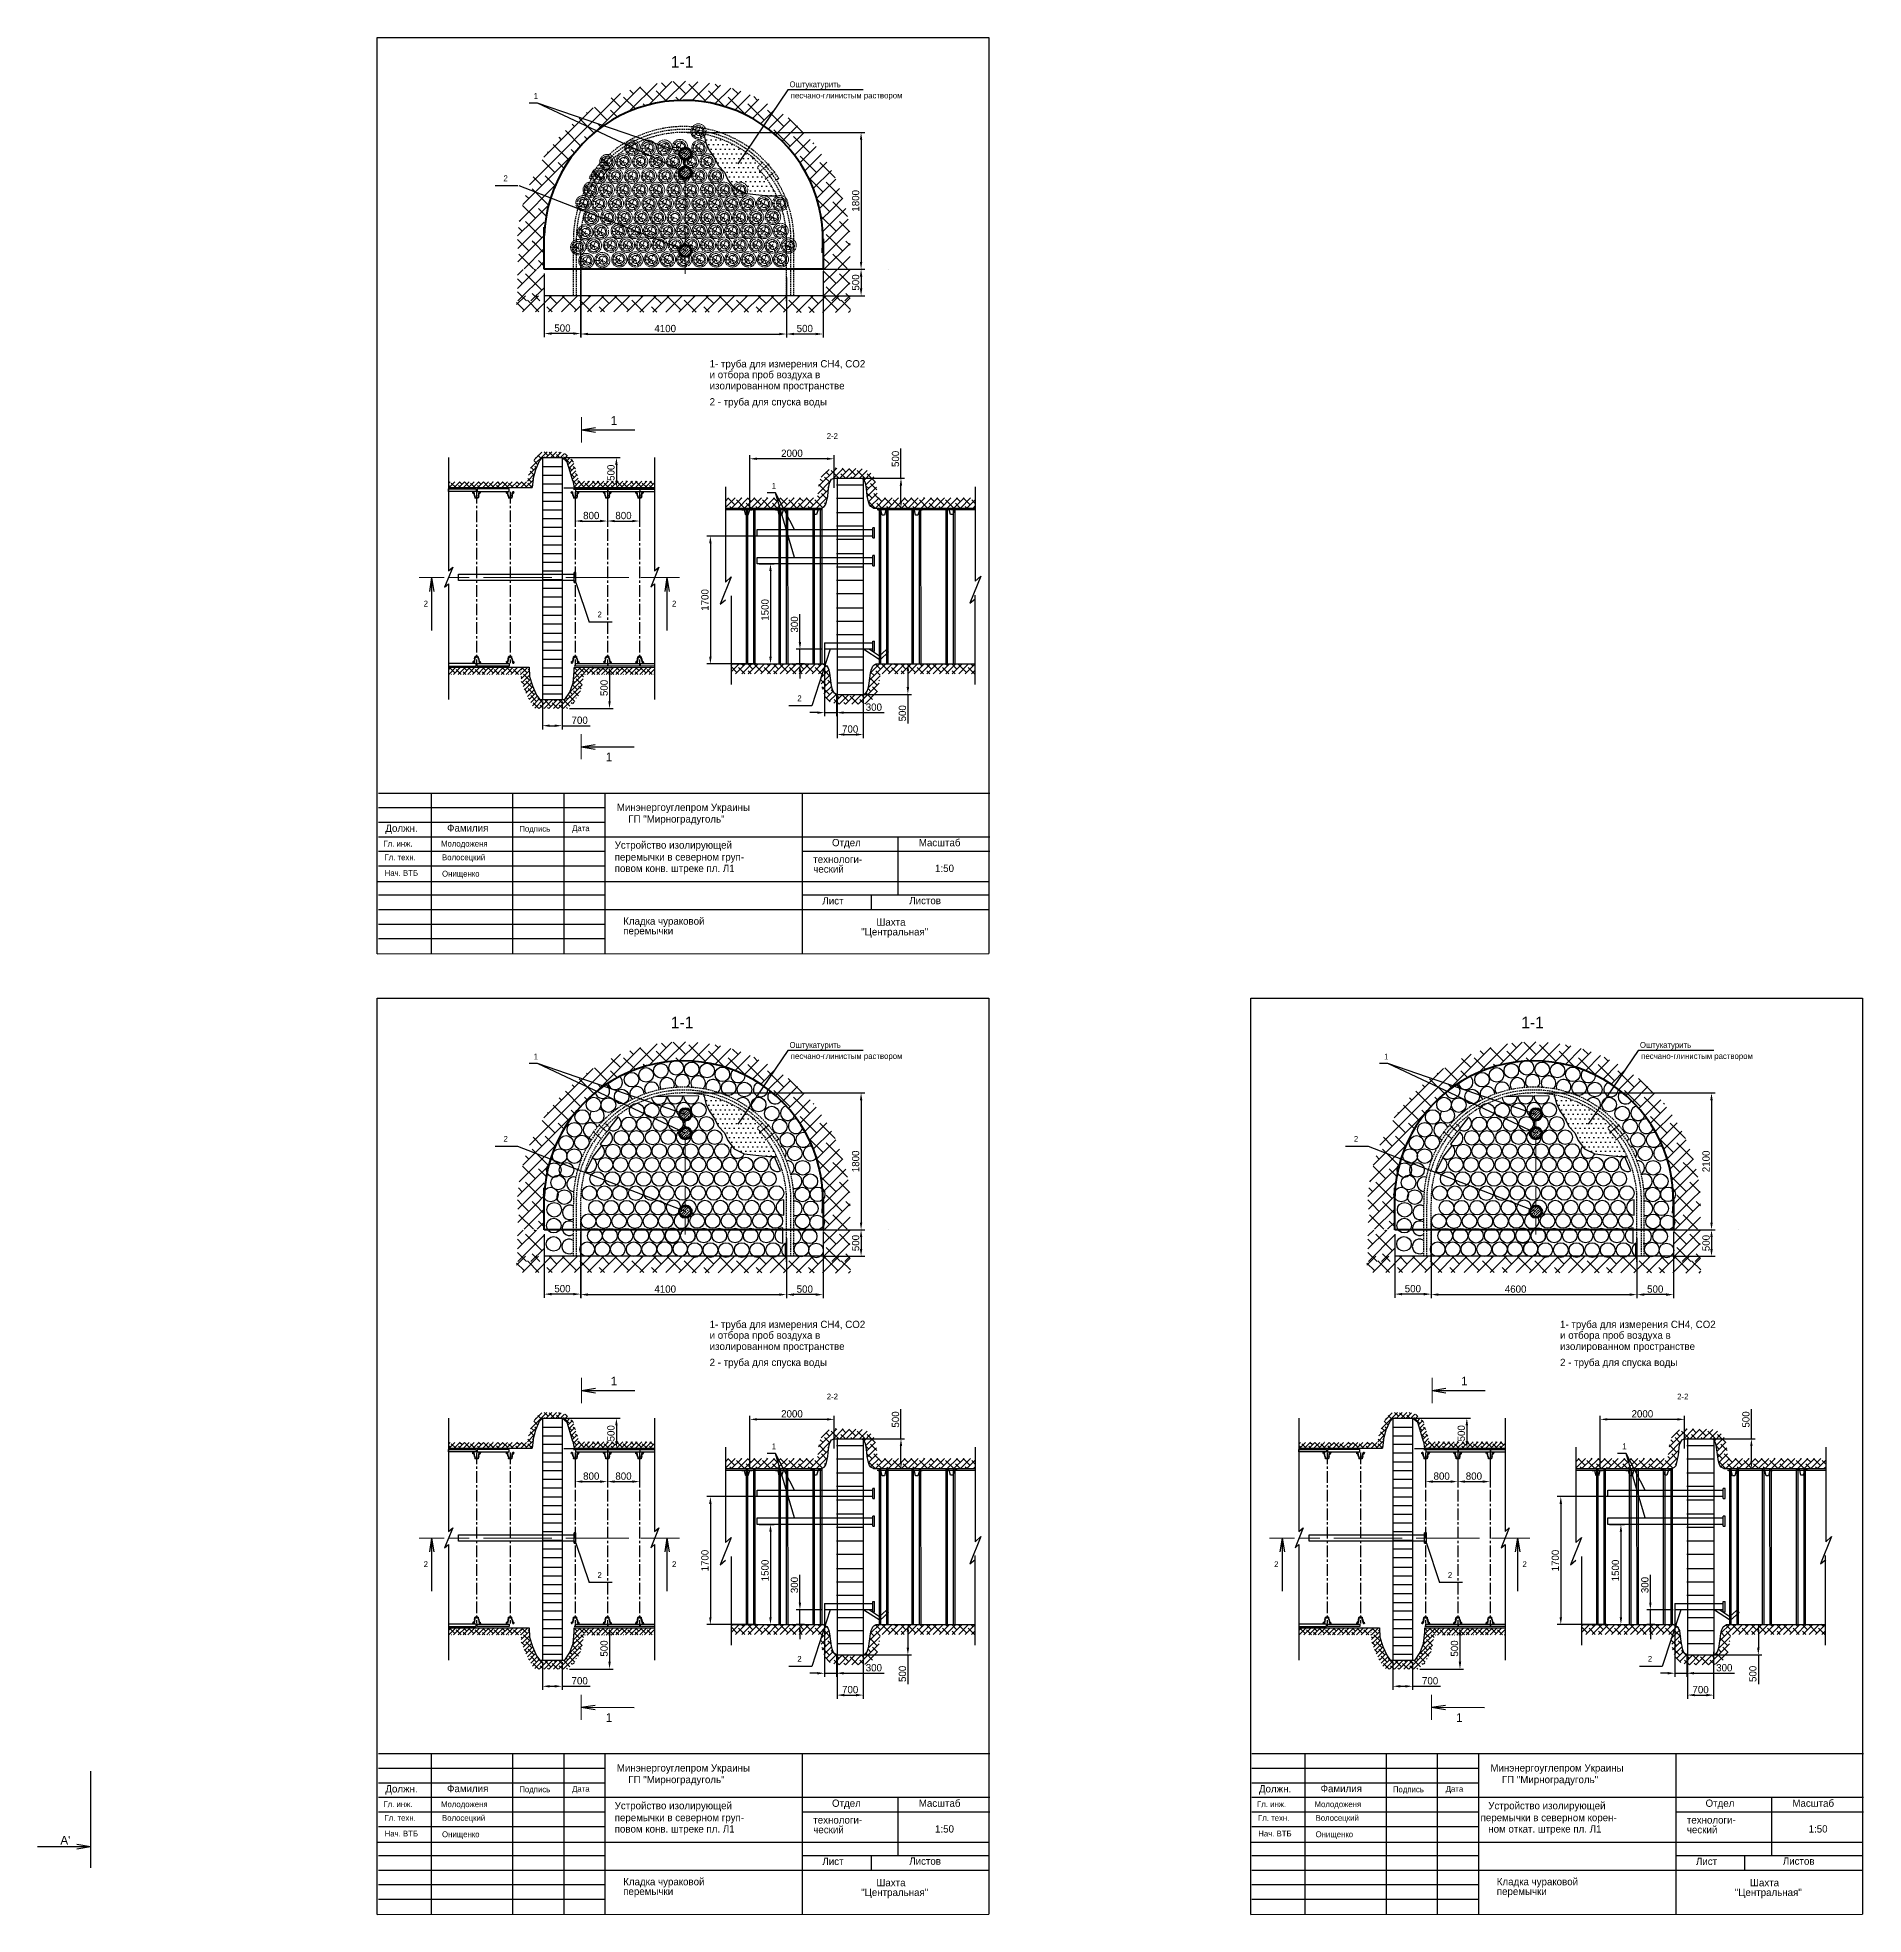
# Model space of a CAD drawing. Header units: millimetres. Extents: x 220 to 847, y -60 to 585.
import ezdxf

# ---------------------------------------------------------------- set-up
doc = ezdxf.new("R2010")
doc.units = ezdxf.units.MM
for name, pattern in [('ACAD_ISO10W100', [18, 12, -3, 0, -3]), ('CENTERX2', [4, 2.5, -0.5, 0.5, -0.5]), ('DASHED', [0.75, 0.5, -0.25])]:
    doc.linetypes.add(name, pattern=pattern)
doc.dimstyles.new('ISO-25', dxfattribs={"dimtxt": 2.5, "dimasz": 2.5, "dimexe": 1.25, "dimexo": 0.625, "dimtad": 1, "dimtxsty": 'Standard', "dimcen": 2.5, "dimadec": 0, "dimazin": 0, "dimtfac": 1, "dimtmove": 0, "dimatfit": 3, "dimfxl": 0, "dimarcsym": 0})
pattern_1 = [(45, (109.6359, 16.3725), (-0.8199856, 0.8199856), []), (135, (109.6359, 16.3725), (-2.4599568, 0.8199856), [2.899087, -1.739452])]
pattern_2 = [(45, (401.6653, 16.3725), (-0.8199856, 0.8199856), []), (135, (401.6653, 16.3725), (-2.4599568, 0.8199856), [2.899087, -1.739452])]
pattern_3 = [(45, (292.0294, 0), (-2.245064, 2.245064), []), (135, (292.0294, 0), (-6.735192, 2.245064), [7.9375, -4.7625])]
pattern_4 = [(45, (292.0294, 0), (-0.8838835, 0.8838835), []), (45, (292.9119, 0), (-0.8838835, 0.8838835), [0.6, -0.25])]
pattern_5 = [(45, (109.6359, 346.2742), (-0.8199856, 0.8199856), []), (135, (109.6359, 346.2742), (-2.4599568, 0.8199856), [2.899087, -1.739452])]
pattern_6 = [(45, (0, 329.9017), (-2.245064, 2.245064), []), (135, (0, 329.9017), (-6.735192, 2.245064), [7.9375, -4.7625])]
pattern_7 = [(45, (0, 329.9017), (-0.8838835, 0.8838835), []), (45, (0.8825, 329.9017), (-0.8838835, 0.8838835), [0.6, -0.25])]

msp = doc.modelspace()

# ---------------------------------------------------------------- texts
for s, height, p in [('1-1', 4, (437.183, 574.651)), ('Оштукатурить ', 2, (477.92, 567.938)), ('1', 2, (390.081, 563.938)), ('песчано-глинистым раствором', 2, (478.371, 564.11)), ('2', 2, (379.688, 535.673)), ('и отбора проб воздуха в', 2.5, (450.488, 468.008)), ('1- труба для измерения СН4, СО2', 2.5, (450.488, 471.716)), ('изолированном пространстве', 2.5, (450.488, 464.177)), ('2 - труба для спуска воды', 2.5, (450.488, 458.648)), ('1', 3, (416.52, 451.996)), ('2-2', 2, (490.703, 447.175)), ('1', 2, (471.844, 430.074)), ('2', 2, (352.296, 389.605)), ('2', 2, (411.972, 385.872)), ('2', 2, (437.573, 389.605)), ('2', 2, (480.615, 357.082)), ('1', 3, (414.822, 336.43)), ('Минэнергоуглепром Украины', 2.5, (418.628, 319.393)), ('ГП "Мирноградуголь"', 2.5, (422.558, 315.397)), ('Должн.', 2.5, (339.152, 312.211)), ('Фамилия', 2.5, (360.324, 312.307)), ('Подпись', 2, (385.138, 312.268)), ('Дата', 2, (403.281, 312.454)), ('Отдел', 2.5, (492.512, 307.271)), ('Масштаб', 2.5, (522.325, 307.271)), ('Гл. инж.', 2, (338.48, 307.161)), ('Гл. техн.', 2, (338.829, 302.46)), ('Молодоженя', 2, (358.25, 307.161)), ('Волосецкий', 2, (358.599, 302.46)), ('Устройство изолирующей', 2.5, (417.891, 306.437)), ('перемычки в северном груп-', 2.5, (417.891, 302.334)), ('технологи-', 2.5, (486.087, 301.523)), ('Нач. ВТБ', 2, (338.899, 297.094)), ('Онищенко', 2, (358.599, 296.841)), ('повом конв. штреке пл. Л1', 2.5, (417.891, 298.432)), ('ческий', 2.5, (486.087, 298.19)), ('1:50', 2.5, (527.9, 298.438)), ('Лист', 2.5, (489.206, 287.277)), ('Листов', 2.5, (519.039, 287.374)), ('перемычки', 2.5, (420.817, 276.982)), ('Кладка чураковой', 2.5, (420.817, 280.315)), ('"Центральная"', 2.5, (502.539, 276.637)), ('Шахта', 2.5, (507.777, 279.971)), ('1-1', 4, (437.183, 244.749)), ('1-1', 4, (729.212, 244.749)), ('Оштукатурить ', 2, (477.92, 238.036)), ('Оштукатурить ', 2, (769.95, 238.036)), ('1', 2, (390.081, 234.036)), ('песчано-глинистым раствором', 2, (478.371, 234.208)), ('1', 2, (682.11, 234.036)), ('песчано-глинистым раствором', 2, (770.4, 234.208)), ('2', 2, (379.688, 205.771)), ('2', 2, (671.717, 205.771)), ('1- труба для измерения СН4, СО2', 2.5, (450.488, 141.814)), ('1- труба для измерения СН4, СО2', 2.5, (742.518, 141.814)), ('и отбора проб воздуха в', 2.5, (450.488, 138.106)), ('изолированном пространстве', 2.5, (450.488, 134.275)), ('и отбора проб воздуха в', 2.5, (742.518, 138.106)), ('изолированном пространстве', 2.5, (742.518, 134.275)), ('2 - труба для спуска воды', 2.5, (450.488, 128.746)), ('2 - труба для спуска воды', 2.5, (742.518, 128.746)), ('1', 3, (416.52, 122.095)), ('1', 3, (708.549, 122.095)), ('2-2', 2, (490.703, 117.273)), ('2-2', 2, (782.733, 117.273)), ('1', 2, (471.844, 100.172)), ('1', 2, (763.874, 100.172)), ('2', 2, (352.296, 59.703)), ('2', 2, (437.573, 59.703)), ('2', 2, (644.326, 59.703)), ('2', 2, (729.603, 59.703)), ('2', 2, (411.972, 55.97)), ('2', 2, (704.002, 55.97)), ('2', 2, (480.615, 27.181)), ('2', 2, (772.645, 27.181)), ('1', 3, (414.822, 6.528)), ('1', 3, (706.851, 6.528)), ('Минэнергоуглепром Украины', 2.5, (418.628, -10.509)), ('ГП "Мирноградуголь"', 2.5, (422.558, -14.505)), ('Минэнергоуглепром Украины', 2.5, (718.605, -10.509)), ('ГП "Мирноградуголь"', 2.5, (722.536, -14.505)), ('Должн.', 2.5, (339.152, -17.691)), ('Фамилия', 2.5, (360.324, -17.595)), ('Подпись', 2, (385.138, -17.634)), ('Дата', 2, (403.281, -17.448)), ('Должн.', 2.5, (639.129, -17.691)), ('Фамилия', 2.5, (660.301, -17.595)), ('Подпись', 2, (685.116, -17.634)), ('Дата', 2, (703.259, -17.448)), ('Гл. инж.', 2, (338.48, -22.741)), ('Гл. техн.', 2, (338.829, -27.442)), ('Молодоженя', 2, (358.25, -22.741)), ('Волосецкий', 2, (358.599, -27.442)), ('Устройство изолирующей', 2.5, (417.891, -23.464)), ('перемычки в северном груп-', 2.5, (417.891, -27.568)), ('Отдел', 2.5, (492.512, -22.631)), ('Масштаб', 2.5, (522.325, -22.631)), ('Гл. инж.', 2, (638.458, -22.741)), ('Гл. техн.', 2, (638.806, -27.442)), ('Молодоженя', 2, (658.228, -22.741)), ('Волосецкий', 2, (658.576, -27.442)), ('перемычки в северном корен-', 2.5, (715.237, -27.568)), ('Устройство изолирующей', 2.5, (717.868, -23.464)), ('Отдел', 2.5, (792.49, -22.631)), ('Масштаб', 2.5, (822.303, -22.631)), ('Нач. ВТБ', 2, (338.899, -32.807)), ('Онищенко', 2, (358.599, -33.06)), ('повом конв. штреке пл. Л1', 2.5, (417.891, -31.47)), ('технологи-', 2.5, (486.087, -28.378)), ('ческий', 2.5, (486.087, -31.712)), ('1:50', 2.5, (527.9, -31.464)), ('Нач. ВТБ', 2, (638.877, -32.807)), ('Онищенко', 2, (658.576, -33.06)), ('ном откат. штреке пл. Л1', 2.5, (717.868, -31.47)), ('технологи-', 2.5, (786.065, -28.378)), ('ческий', 2.5, (786.065, -31.712)), ('1:50', 2.5, (827.877, -31.464)), ("А'", 3, (227.538, -35.616)), ('Лист', 2.5, (489.206, -42.625)), ('Листов', 2.5, (519.039, -42.527)), ('Лист', 2.5, (789.184, -42.625)), ('Листов', 2.5, (819.016, -42.527)), ('перемычки', 2.5, (420.817, -52.92)), ('Кладка чураковой', 2.5, (420.817, -49.587)), ('"Центральная"', 2.5, (502.539, -53.264)), ('Шахта', 2.5, (507.777, -49.931)), ('перемычки', 2.5, (720.795, -52.92)), ('Кладка чураковой', 2.5, (720.795, -49.587)), ('"Центральная"', 2.5, (802.516, -53.264)), ('Шахта', 2.5, (807.755, -49.931))]:
    msp.add_text(s, height=height).set_placement(p)

# ---------------------------------------------------------------- blocks, each defined once
blk = doc.blocks.new('*D1')
at = {"color": 0, "lineweight": -2}
for p, q in [((400.42, 110.85), (419.73, 110.85)), ((418.48, 108.35), (418.48, 102.96)), ((400.46, 100.46), (419.73, 100.46))]:
    blk.add_line(p, q, dxfattribs=at)
at = {"color": 0}
for points in [[(418.06, 108.35), (418.9, 108.35), (418.48, 110.85)], [(418.06, 102.96), (418.9, 102.96), (418.48, 100.46)]]:
    blk.add_solid(points, dxfattribs=at)
at = {"layer": 'Defpoints', "color": 0}
for p in [(399.8, 110.85), (399.83, 100.46), (418.48, 100.46)]:
    blk.add_point(p, dxfattribs=at)
at = {"color": 0, "insert": (416.61, 105.65), "char_height": 2.5, "attachment_point": 5, "rotation": 90}
blk.add_mtext('500', dxfattribs=at)
blk = doc.blocks.new('*D2')
at = {"color": 0, "lineweight": -2}
for p, q in [((393.1, 27.09), (393.1, 17.52)), ((399.83, 27.09), (399.83, 17.52)), ((395.6, 18.77), (397.33, 18.77)), ((399.83, 18.77), (409.42, 18.77))]:
    blk.add_line(p, q, dxfattribs=at)
at = {"color": 0}
for points in [[(395.6, 19.18), (395.6, 18.35), (393.1, 18.77)], [(397.33, 19.18), (397.33, 18.35), (399.83, 18.77)]]:
    blk.add_solid(points, dxfattribs=at)
at = {"layer": 'Defpoints', "color": 0}
for p in [(393.1, 27.71), (399.83, 27.71), (399.83, 18.77)]:
    blk.add_point(p, dxfattribs=at)
at = {"color": 0, "insert": (405.87, 20.64), "char_height": 2.5, "attachment_point": 5}
blk.add_mtext('700', dxfattribs=at)
blk = doc.blocks.new('*D3')
at = {"color": 0, "lineweight": -2}
for p, q in [((406.22, 179.01), (406.22, 152.04)), ((476.91, 172.66), (476.91, 152.04)), ((408.72, 153.29), (474.41, 153.29))]:
    blk.add_line(p, q, dxfattribs=at)
at = {"color": 0}
for points in [[(408.72, 153.71), (408.72, 152.87), (406.22, 153.29)], [(474.41, 153.71), (474.41, 152.87), (476.91, 153.29)]]:
    blk.add_solid(points, dxfattribs=at)
at = {"layer": 'Defpoints', "color": 0}
for p in [(406.22, 179.63), (476.91, 173.28), (476.91, 153.29)]:
    blk.add_point(p, dxfattribs=at)
at = {"color": 0, "insert": (435.24, 155.17), "char_height": 2.5, "attachment_point": 5}
blk.add_mtext('4100', dxfattribs=at)
blk = doc.blocks.new('*D4')
at = {"color": 0, "lineweight": -2}
for p, q in [((442.75, 222.54), (503.75, 222.54)), ((502.5, 220.04), (502.5, 178.04)), ((477.53, 175.54), (503.75, 175.54))]:
    blk.add_line(p, q, dxfattribs=at)
at = {"color": 0}
for points in [[(502.09, 220.04), (502.92, 220.04), (502.5, 222.54)], [(502.09, 178.04), (502.92, 178.04), (502.5, 175.54)]]:
    blk.add_solid(points, dxfattribs=at)
at = {"layer": 'Defpoints', "color": 0}
for p in [(442.12, 222.54), (476.91, 175.54), (502.5, 175.54)]:
    blk.add_point(p, dxfattribs=at)
at = {"color": 0, "insert": (500.63, 199.04), "char_height": 2.5, "attachment_point": 5, "rotation": 90}
blk.add_mtext('1800', dxfattribs=at)
blk = doc.blocks.new('*D5')
at = {"color": 0, "lineweight": -2}
for p, q in [((516.2, 103.74), (516.2, 113.95)), ((499.59, 103.74), (517.45, 103.74)), ((516.2, 96.02), (516.2, 101.24)), ((508.46, 93.52), (517.45, 93.52))]:
    blk.add_line(p, q, dxfattribs=at)
at = {"color": 0}
for points in [[(515.78, 101.24), (516.61, 101.24), (516.2, 103.74)], [(515.78, 96.02), (516.61, 96.02), (516.2, 93.52)]]:
    blk.add_solid(points, dxfattribs=at)
at = {"layer": 'Defpoints', "color": 0}
for p in [(498.96, 103.74), (507.84, 93.52), (516.2, 93.52)]:
    blk.add_point(p, dxfattribs=at)
at = {"color": 0, "insert": (514.32, 110.4), "char_height": 2.5, "attachment_point": 5, "rotation": 90}
blk.add_mtext('500', dxfattribs=at)
blk = doc.blocks.new('*D6')
at = {"color": 0, "lineweight": -2}
for p, q in [((494.25, 30.64), (494.25, 14.49)), ((503.24, 30.64), (503.24, 14.49)), ((496.75, 15.74), (500.74, 15.74))]:
    blk.add_line(p, q, dxfattribs=at)
at = {"color": 0}
for points in [[(496.75, 16.15), (496.75, 15.32), (494.25, 15.74)], [(500.74, 16.15), (500.74, 15.32), (503.24, 15.74)]]:
    blk.add_solid(points, dxfattribs=at)
at = {"layer": 'Defpoints', "color": 0}
for p in [(494.25, 31.26), (503.24, 31.26), (503.24, 15.74)]:
    blk.add_point(p, dxfattribs=at)
at = {"color": 0, "insert": (498.75, 17.61), "char_height": 2.5, "attachment_point": 5}
blk.add_mtext('700', dxfattribs=at)
blk = doc.blocks.new('*D7')
at = {"color": 0, "lineweight": -2}
for p, q in [((518.02, 40), (519.83, 40)), ((518.58, 37.5), (518.58, 32.03)), ((500.99, 29.53), (519.83, 29.53)), ((518.58, 29.53), (518.58, 19.49))]:
    blk.add_line(p, q, dxfattribs=at)
at = {"color": 0}
for points in [[(518.16, 37.5), (519, 37.5), (518.58, 40)], [(518.16, 32.03), (519, 32.03), (518.58, 29.53)]]:
    blk.add_solid(points, dxfattribs=at)
at = {"layer": 'Defpoints', "color": 0}
for p in [(517.4, 40), (518.58, 40), (500.36, 29.53)]:
    blk.add_point(p, dxfattribs=at)
at = {"color": 0, "insert": (516.7, 23.03), "char_height": 2.5, "attachment_point": 5, "rotation": 90}
blk.add_mtext('500', dxfattribs=at)
blk = doc.blocks.new('*D8')
at = {"color": 0, "lineweight": -2}
for p, q in [((464.28, 93.42), (464.28, 111.69)), ((490.75, 110.44), (466.78, 110.44)), ((493.25, 100.48), (493.25, 111.69))]:
    blk.add_line(p, q, dxfattribs=at)
at = {"color": 0}
for points in [[(466.78, 110.86), (466.78, 110.03), (464.28, 110.44)], [(490.75, 110.86), (490.75, 110.03), (493.25, 110.44)]]:
    blk.add_solid(points, dxfattribs=at)
at = {"layer": 'Defpoints', "color": 0}
for p in [(464.28, 110.44), (493.25, 99.85), (464.28, 92.8)]:
    blk.add_point(p, dxfattribs=at)
at = {"color": 0, "insert": (478.76, 112.32), "char_height": 2.5, "attachment_point": 5}
blk.add_mtext('2000', dxfattribs=at)
blk = doc.blocks.new('*D9')
at = {"color": 0, "lineweight": -2}
for p, q in [((490.04, 175.54), (503.75, 175.54)), ((502.5, 173.04), (502.5, 168.94)), ((490.04, 166.44), (503.75, 166.44))]:
    blk.add_line(p, q, dxfattribs=at)
at = {"color": 0}
for points in [[(502.09, 173.04), (502.92, 173.04), (502.5, 175.54)], [(502.09, 168.94), (502.92, 168.94), (502.5, 166.44)]]:
    blk.add_solid(points, dxfattribs=at)
at = {"layer": 'Defpoints', "color": 0}
for p in [(489.42, 175.54), (489.41, 166.44), (502.5, 166.44)]:
    blk.add_point(p, dxfattribs=at)
at = {"color": 0, "insert": (500.63, 170.99), "char_height": 2.5, "attachment_point": 5, "rotation": 90}
blk.add_mtext('500', dxfattribs=at)
blk = doc.blocks.new('*D10')
at = {"color": 0, "lineweight": -2}
for p, q in [((489.43, 174.91), (489.43, 152.04)), ((476.91, 170.49), (476.91, 152.04)), ((486.93, 153.29), (479.41, 153.29))]:
    blk.add_line(p, q, dxfattribs=at)
at = {"color": 0}
for points in [[(479.41, 153.71), (479.41, 152.87), (476.91, 153.29)], [(486.93, 153.71), (486.93, 152.87), (489.43, 153.29)]]:
    blk.add_solid(points, dxfattribs=at)
at = {"layer": 'Defpoints', "color": 0}
for p in [(489.43, 175.54), (476.91, 171.12), (476.91, 153.29)]:
    blk.add_point(p, dxfattribs=at)
at = {"color": 0, "insert": (483.17, 155.17), "char_height": 2.5, "attachment_point": 5}
blk.add_mtext('500', dxfattribs=at)
blk = doc.blocks.new('*D11')
at = {"color": 0, "lineweight": -2}
for p, q in [((393.7, 174.05), (393.7, 152.2)), ((406.2, 173.92), (406.2, 152.2)), ((403.7, 153.45), (396.2, 153.45))]:
    blk.add_line(p, q, dxfattribs=at)
at = {"color": 0}
for points in [[(396.2, 153.86), (396.2, 153.03), (393.7, 153.45)], [(403.7, 153.86), (403.7, 153.03), (406.2, 153.45)]]:
    blk.add_solid(points, dxfattribs=at)
at = {"layer": 'Defpoints', "color": 0}
for p in [(393.7, 174.67), (406.2, 174.54), (393.7, 153.45)]:
    blk.add_point(p, dxfattribs=at)
at = {"color": 0, "insert": (399.95, 155.32), "char_height": 2.5, "attachment_point": 5}
blk.add_mtext('500', dxfattribs=at)
blk = doc.blocks.new('*D12')
at = {"color": 0, "lineweight": -2}
for p, q in [((409.85, 38.81), (417.38, 38.81)), ((416.13, 36.31), (416.13, 27.17)), ((402.32, 24.67), (417.38, 24.67))]:
    blk.add_line(p, q, dxfattribs=at)
at = {"color": 0}
for points in [[(415.71, 36.31), (416.54, 36.31), (416.13, 38.81)], [(415.71, 27.17), (416.54, 27.17), (416.13, 24.67)]]:
    blk.add_solid(points, dxfattribs=at)
at = {"layer": 'Defpoints', "color": 0}
for p in [(409.23, 38.81), (401.7, 24.67), (416.13, 24.67)]:
    blk.add_point(p, dxfattribs=at)
at = {"color": 0, "insert": (414.25, 31.74), "char_height": 2.5, "attachment_point": 5, "rotation": 90}
blk.add_mtext('500', dxfattribs=at)
blk = doc.blocks.new('*D13')
at = {"color": 0, "lineweight": -2}
for p, q in [((489.93, 45.09), (489.93, 22)), ((494.02, 29.76), (494.02, 22)), ((487.43, 23.25), (484.93, 23.25)), ((489.93, 23.25), (494.02, 23.25)), ((496.52, 23.25), (510.43, 23.25))]:
    blk.add_line(p, q, dxfattribs=at)
at = {"color": 0}
for points in [[(487.43, 23.67), (487.43, 22.83), (489.93, 23.25)], [(496.52, 23.67), (496.52, 22.83), (494.02, 23.25)]]:
    blk.add_solid(points, dxfattribs=at)
at = {"layer": 'Defpoints', "color": 0}
for p in [(489.93, 45.72), (494.02, 30.39), (494.02, 23.25)]:
    blk.add_point(p, dxfattribs=at)
at = {"color": 0, "insert": (506.89, 25.13), "char_height": 2.5, "attachment_point": 5}
blk.add_mtext('300', dxfattribs=at)
blk = doc.blocks.new('*D14')
at = {"color": 0, "lineweight": -2}
for p, q in [((481.5, 47.5), (481.5, 57.08)), ((489.28, 45), (480.25, 45)), ((483.03, 39.99), (480.25, 39.99)), ((481.5, 39.99), (481.5, 45)), ((481.5, 37.49), (481.5, 34.99))]:
    blk.add_line(p, q, dxfattribs=at)
at = {"color": 0}
for points in [[(481.09, 47.5), (481.92, 47.5), (481.5, 45)], [(481.09, 37.49), (481.92, 37.49), (481.5, 39.99)]]:
    blk.add_solid(points, dxfattribs=at)
at = {"layer": 'Defpoints', "color": 0}
for p in [(481.5, 45), (483.65, 39.99), (489.9, 45)]:
    blk.add_point(p, dxfattribs=at)
at = {"color": 0, "insert": (479.63, 53.54), "char_height": 2.5, "attachment_point": 5, "rotation": 90}
blk.add_mtext('300', dxfattribs=at)
blk = doc.blocks.new('*D15')
at = {"color": 0, "lineweight": -2}
for p, q in [((472.7, 83.9), (449.5, 83.9)), ((450.75, 81.4), (450.75, 42.49)), ((466.44, 39.99), (449.5, 39.99))]:
    blk.add_line(p, q, dxfattribs=at)
at = {"color": 0}
for points in [[(450.33, 81.4), (451.17, 81.4), (450.75, 83.9)], [(450.33, 42.49), (451.17, 42.49), (450.75, 39.99)]]:
    blk.add_solid(points, dxfattribs=at)
at = {"layer": 'Defpoints', "color": 0}
for p in [(473.33, 83.9), (450.75, 39.99), (467.07, 39.99)]:
    blk.add_point(p, dxfattribs=at)
at = {"color": 0, "insert": (448.88, 61.94), "char_height": 2.5, "attachment_point": 5, "rotation": 90}
blk.add_mtext('1700', dxfattribs=at)
blk = doc.blocks.new('*D16')
at = {"color": 0, "lineweight": -2}
for p, q in [((467.48, 74.36), (472.64, 74.36)), ((471.39, 71.86), (471.39, 42.49)), ((467.69, 39.99), (472.64, 39.99))]:
    blk.add_line(p, q, dxfattribs=at)
at = {"color": 0}
for points in [[(470.98, 71.86), (471.81, 71.86), (471.39, 74.36)], [(470.98, 42.49), (471.81, 42.49), (471.39, 39.99)]]:
    blk.add_solid(points, dxfattribs=at)
at = {"layer": 'Defpoints', "color": 0}
for p in [(466.86, 74.36), (467.07, 39.99), (471.39, 39.99)]:
    blk.add_point(p, dxfattribs=at)
at = {"color": 0, "insert": (469.52, 58.54), "char_height": 2.5, "attachment_point": 5, "rotation": 90}
blk.add_mtext('1500', dxfattribs=at)
blk = doc.blocks.new('Рама после осадки')
at = {"color": 7}
for p, q in [((643.43, 302.03), (643.39, 302.22)), ((643.45, 302.3), (643.6, 302.3)), ((643.6, 302.3), (643.45, 302.3)), ((643.83, 301.42), (643.67, 302.24)), ((644.58, 301.43), (644.74, 302.24)), ((644.96, 302.3), (644.81, 302.3)), ((644.81, 302.3), (644.96, 302.3)), ((644.98, 302.03), (645.02, 302.23)), ((643.59, 301.98), (643.49, 301.98)), ((643.59, 301.98), (643.49, 301.98)), ((643.75, 301.42), (643.65, 301.93)), ((643.75, 301.42), (643.86, 300.97)), ((643.83, 301.42), (643.91, 301.15)), ((644.49, 300.93), (643.92, 300.93)), ((644.01, 301.07), (644.21, 301.07)), ((644.4, 301.07), (644.21, 301.07)), ((644.58, 301.43), (644.51, 301.15)), ((644.66, 301.43), (644.55, 300.98)), ((644.66, 301.43), (644.76, 301.94)), ((644.82, 301.98), (644.92, 301.98)), ((644.82, 301.98), (644.92, 301.98)), ((643.75, 266.43), (643.65, 265.93)), ((643.83, 266.43), (643.67, 265.62)), ((643.75, 266.43), (643.86, 266.88)), ((643.83, 266.43), (643.91, 266.71)), ((644.49, 266.93), (643.92, 266.93)), ((644.01, 266.79), (644.21, 266.79)), ((644.4, 266.79), (644.21, 266.79)), ((644.58, 266.43), (644.51, 266.71)), ((644.66, 266.43), (644.55, 266.88)), ((644.58, 266.43), (644.74, 265.62)), ((644.66, 266.43), (644.76, 265.92)), ((643.43, 265.83), (643.39, 265.63)), ((643.45, 265.56), (643.6, 265.56)), ((643.6, 265.56), (643.45, 265.56)), ((643.59, 265.88), (643.49, 265.88)), ((643.59, 265.88), (643.49, 265.88)), ((644.96, 265.56), (644.81, 265.56)), ((644.81, 265.56), (644.96, 265.56)), ((644.82, 265.87), (644.92, 265.87)), ((644.82, 265.87), (644.92, 265.87)), ((644.98, 265.83), (645.02, 265.63))]:
    blk.add_line(p, q, dxfattribs=at)
at = {"color": 253, "linetype": 'CENTERX2'}
blk.add_line((644.21, 265.56), (644.21, 302.3), dxfattribs=at)
at = {"color": 7}
for centre, major_axis, start_param, end_param in [((643.45, 302.24), (0.0424, 0.0424), 0.787693, 2.555053), ((643.6, 302.23), (-0.0495, 0.0495), 4.125849, 5.500082), ((644.81, 302.23), (0.0495, 0.0495), 0.787693, 2.161926), ((644.96, 302.24), (-0.0424, 0.0424), 3.732722, 5.500082), ((643.49, 302.04), (-0.0424, 0.0424), 0.984257, 2.358489), ((643.59, 301.92), (0.0424, 0.0424), 5.695083, 7.070878), ((643.92, 300.99), (0.0424, 0.0424), 2.604123, 3.929286), ((644.01, 301.18), (0.0778, 0.0778), 2.621175, 3.929286), ((644.4, 301.18), (0.0778, 0.0778), 3.929286, 5.237396), ((644.49, 300.99), (0.0424, 0.0424), 3.929286, 5.254448), ((644.82, 301.92), (0.0424, 0.0424), 0.787693, 2.163488), ((644.92, 302.04), (-0.0424, 0.0424), 2.358489, 3.732722), ((643.59, 265.94), (-0.0424, 0.0424), 2.3539, 3.729695), ((643.92, 266.87), (0.0424, 0.0424), 0.783103, 2.108266), ((644.01, 266.68), (0.0778, 0.0778), 0.783103, 2.091214), ((644.4, 266.68), (-0.0778, 0.0778), 4.187382, 5.495492), ((644.49, 266.87), (-0.0424, 0.0424), 4.17033, 5.495492), ((644.82, 265.93), (0.0424, 0.0424), 2.548901, 3.924696), ((643.45, 265.62), (-0.0424, 0.0424), 0.58654, 2.3539), ((643.49, 265.82), (0.0424, 0.0424), 0.783103, 2.157336), ((643.6, 265.63), (0.0495, 0.0495), 3.924696, 5.298929), ((644.81, 265.63), (0.0495, 0.0495), 2.550463, 3.924696), ((644.92, 265.81), (-0.0424, 0.0424), 4.12126, 5.495492), ((644.96, 265.62), (-0.0424, 0.0424), 2.3539, 4.12126)]:
    blk.add_ellipse(centre, major_axis=major_axis, ratio=1, start_param=start_param, end_param=end_param, dxfattribs=at)
blk = doc.blocks.new('*D30')
at = {"color": 0, "lineweight": -2}
for p, q in [((404.31, 96.26), (404.31, 87.81)), ((415.38, 96.26), (415.38, 87.81)), ((406.81, 89.06), (412.88, 89.06))]:
    blk.add_line(p, q, dxfattribs=at)
at = {"color": 0}
for points in [[(406.81, 89.48), (406.81, 88.65), (404.31, 89.06)], [(412.88, 89.48), (412.88, 88.65), (415.38, 89.06)]]:
    blk.add_solid(points, dxfattribs=at)
at = {"layer": 'Defpoints', "color": 0}
for p in [(404.31, 96.88), (415.38, 96.88), (415.38, 89.06)]:
    blk.add_point(p, dxfattribs=at)
at = {"color": 0, "insert": (409.84, 90.94), "char_height": 2.5, "attachment_point": 5}
blk.add_mtext('800', dxfattribs=at)
blk = doc.blocks.new('*D31')
at = {"color": 0, "lineweight": -2}
for p, q in [((415.38, 96.26), (415.38, 87.81)), ((426.44, 96.26), (426.44, 87.81)), ((417.88, 89.06), (423.94, 89.06))]:
    blk.add_line(p, q, dxfattribs=at)
at = {"color": 0}
for points in [[(417.88, 89.48), (417.88, 88.65), (415.38, 89.06)], [(423.94, 89.48), (423.94, 88.65), (426.44, 89.06)]]:
    blk.add_solid(points, dxfattribs=at)
at = {"layer": 'Defpoints', "color": 0}
for p in [(415.38, 96.88), (426.44, 96.88), (426.44, 89.06)]:
    blk.add_point(p, dxfattribs=at)
at = {"color": 0, "insert": (420.91, 90.94), "char_height": 2.5, "attachment_point": 5}
blk.add_mtext('800', dxfattribs=at)
blk = doc.blocks.new('*D44')
at = {"color": 0, "lineweight": -2}
for p, q in [((692.45, 110.85), (711.76, 110.85)), ((710.51, 108.35), (710.51, 102.96)), ((692.49, 100.46), (711.76, 100.46))]:
    blk.add_line(p, q, dxfattribs=at)
at = {"color": 0}
for points in [[(710.09, 108.35), (710.93, 108.35), (710.51, 110.85)], [(710.09, 102.96), (710.93, 102.96), (710.51, 100.46)]]:
    blk.add_solid(points, dxfattribs=at)
at = {"layer": 'Defpoints', "color": 0}
for p in [(691.83, 110.85), (691.86, 100.46), (710.51, 100.46)]:
    blk.add_point(p, dxfattribs=at)
at = {"color": 0, "insert": (708.64, 105.65), "char_height": 2.5, "attachment_point": 5, "rotation": 90}
blk.add_mtext('500', dxfattribs=at)
blk = doc.blocks.new('*D45')
at = {"color": 0, "lineweight": -2}
for p, q in [((685.13, 27.09), (685.13, 17.52)), ((691.86, 27.09), (691.86, 17.52)), ((687.63, 18.77), (689.36, 18.77)), ((691.86, 18.77), (701.44, 18.77))]:
    blk.add_line(p, q, dxfattribs=at)
at = {"color": 0}
for points in [[(687.63, 19.18), (687.63, 18.35), (685.13, 18.77)], [(689.36, 19.18), (689.36, 18.35), (691.86, 18.77)]]:
    blk.add_solid(points, dxfattribs=at)
at = {"layer": 'Defpoints', "color": 0}
for p in [(685.13, 27.71), (691.86, 27.71), (691.86, 18.77)]:
    blk.add_point(p, dxfattribs=at)
at = {"color": 0, "insert": (697.9, 20.64), "char_height": 2.5, "attachment_point": 5}
blk.add_mtext('700', dxfattribs=at)
blk = doc.blocks.new('*D46')
at = {"color": 0, "lineweight": -2}
for p, q in [((698.25, 179.01), (698.25, 152.04)), ((768.94, 172.66), (768.94, 152.04)), ((700.75, 153.29), (766.44, 153.29))]:
    blk.add_line(p, q, dxfattribs=at)
at = {"color": 0}
for points in [[(700.75, 153.71), (700.75, 152.87), (698.25, 153.29)], [(766.44, 153.71), (766.44, 152.87), (768.94, 153.29)]]:
    blk.add_solid(points, dxfattribs=at)
at = {"layer": 'Defpoints', "color": 0}
for p in [(698.25, 179.63), (768.94, 173.28), (768.94, 153.29)]:
    blk.add_point(p, dxfattribs=at)
at = {"color": 0, "insert": (727.27, 155.17), "char_height": 2.5, "attachment_point": 5}
blk.add_mtext('4600', dxfattribs=at)
blk = doc.blocks.new('*D47')
at = {"color": 0, "lineweight": -2}
for p, q in [((734.78, 222.54), (795.78, 222.54)), ((794.53, 220.04), (794.53, 178.04)), ((769.56, 175.54), (795.78, 175.54))]:
    blk.add_line(p, q, dxfattribs=at)
at = {"color": 0}
for points in [[(794.12, 220.04), (794.95, 220.04), (794.53, 222.54)], [(794.12, 178.04), (794.95, 178.04), (794.53, 175.54)]]:
    blk.add_solid(points, dxfattribs=at)
at = {"layer": 'Defpoints', "color": 0}
for p in [(734.15, 222.54), (768.94, 175.54), (794.53, 175.54)]:
    blk.add_point(p, dxfattribs=at)
at = {"color": 0, "insert": (792.66, 199.04), "char_height": 2.5, "attachment_point": 5, "rotation": 90}
blk.add_mtext('2100', dxfattribs=at)
blk = doc.blocks.new('*D48')
at = {"color": 0, "lineweight": -2}
for p, q in [((808.23, 103.74), (808.23, 113.95)), ((791.62, 103.74), (809.48, 103.74)), ((808.23, 96.02), (808.23, 101.24)), ((800.49, 93.52), (809.48, 93.52))]:
    blk.add_line(p, q, dxfattribs=at)
at = {"color": 0}
for points in [[(807.81, 101.24), (808.64, 101.24), (808.23, 103.74)], [(807.81, 96.02), (808.64, 96.02), (808.23, 93.52)]]:
    blk.add_solid(points, dxfattribs=at)
at = {"layer": 'Defpoints', "color": 0}
for p in [(790.99, 103.74), (799.87, 93.52), (808.23, 93.52)]:
    blk.add_point(p, dxfattribs=at)
at = {"color": 0, "insert": (806.35, 110.4), "char_height": 2.5, "attachment_point": 5, "rotation": 90}
blk.add_mtext('500', dxfattribs=at)
blk = doc.blocks.new('*D49')
at = {"color": 0, "lineweight": -2}
for p, q in [((786.28, 30.64), (786.28, 14.49)), ((795.27, 30.64), (795.27, 14.49)), ((788.78, 15.74), (792.77, 15.74))]:
    blk.add_line(p, q, dxfattribs=at)
at = {"color": 0}
for points in [[(788.78, 16.15), (788.78, 15.32), (786.28, 15.74)], [(792.77, 16.15), (792.77, 15.32), (795.27, 15.74)]]:
    blk.add_solid(points, dxfattribs=at)
at = {"layer": 'Defpoints', "color": 0}
for p in [(786.28, 31.26), (795.27, 31.26), (795.27, 15.74)]:
    blk.add_point(p, dxfattribs=at)
at = {"color": 0, "insert": (790.78, 17.61), "char_height": 2.5, "attachment_point": 5}
blk.add_mtext('700', dxfattribs=at)
blk = doc.blocks.new('*D50')
at = {"color": 0, "lineweight": -2}
for p, q in [((810.05, 40), (811.86, 40)), ((810.61, 37.5), (810.61, 32.03)), ((793.01, 29.53), (811.86, 29.53)), ((810.61, 29.53), (810.61, 19.49))]:
    blk.add_line(p, q, dxfattribs=at)
at = {"color": 0}
for points in [[(810.19, 37.5), (811.02, 37.5), (810.61, 40)], [(810.19, 32.03), (811.02, 32.03), (810.61, 29.53)]]:
    blk.add_solid(points, dxfattribs=at)
at = {"layer": 'Defpoints', "color": 0}
for p in [(809.43, 40), (810.61, 40), (792.39, 29.53)]:
    blk.add_point(p, dxfattribs=at)
at = {"color": 0, "insert": (808.73, 23.03), "char_height": 2.5, "attachment_point": 5, "rotation": 90}
blk.add_mtext('500', dxfattribs=at)
blk = doc.blocks.new('*D51')
at = {"color": 0, "lineweight": -2}
for p, q in [((756.31, 93.42), (756.31, 111.69)), ((782.77, 110.44), (758.81, 110.44)), ((785.27, 100.48), (785.27, 111.69))]:
    blk.add_line(p, q, dxfattribs=at)
at = {"color": 0}
for points in [[(758.81, 110.86), (758.81, 110.03), (756.31, 110.44)], [(782.77, 110.86), (782.77, 110.03), (785.27, 110.44)]]:
    blk.add_solid(points, dxfattribs=at)
at = {"layer": 'Defpoints', "color": 0}
for p in [(756.31, 110.44), (785.27, 99.85), (756.31, 92.8)]:
    blk.add_point(p, dxfattribs=at)
at = {"color": 0, "insert": (770.79, 112.32), "char_height": 2.5, "attachment_point": 5}
blk.add_mtext('2000', dxfattribs=at)
blk = doc.blocks.new('*D52')
at = {"color": 0, "lineweight": -2}
for p, q in [((782.07, 175.54), (795.78, 175.54)), ((794.53, 173.04), (794.53, 168.94)), ((782.06, 166.44), (795.78, 166.44))]:
    blk.add_line(p, q, dxfattribs=at)
at = {"color": 0}
for points in [[(794.12, 173.04), (794.95, 173.04), (794.53, 175.54)], [(794.12, 168.94), (794.95, 168.94), (794.53, 166.44)]]:
    blk.add_solid(points, dxfattribs=at)
at = {"layer": 'Defpoints', "color": 0}
for p in [(781.45, 175.54), (781.44, 166.44), (794.53, 166.44)]:
    blk.add_point(p, dxfattribs=at)
at = {"color": 0, "insert": (792.66, 170.99), "char_height": 2.5, "attachment_point": 5, "rotation": 90}
blk.add_mtext('500', dxfattribs=at)
blk = doc.blocks.new('*D53')
at = {"color": 0, "lineweight": -2}
for p, q in [((781.46, 174.91), (781.46, 152.04)), ((768.94, 170.49), (768.94, 152.04)), ((778.96, 153.29), (771.44, 153.29))]:
    blk.add_line(p, q, dxfattribs=at)
at = {"color": 0}
for points in [[(771.44, 153.71), (771.44, 152.87), (768.94, 153.29)], [(778.96, 153.71), (778.96, 152.87), (781.46, 153.29)]]:
    blk.add_solid(points, dxfattribs=at)
at = {"layer": 'Defpoints', "color": 0}
for p in [(781.46, 175.54), (768.94, 171.12), (768.94, 153.29)]:
    blk.add_point(p, dxfattribs=at)
at = {"color": 0, "insert": (775.2, 155.17), "char_height": 2.5, "attachment_point": 5}
blk.add_mtext('500', dxfattribs=at)
blk = doc.blocks.new('*D54')
at = {"color": 0, "lineweight": -2}
for p, q in [((685.73, 174.05), (685.73, 152.2)), ((698.23, 173.92), (698.23, 152.2)), ((695.73, 153.45), (688.23, 153.45))]:
    blk.add_line(p, q, dxfattribs=at)
at = {"color": 0}
for points in [[(688.23, 153.86), (688.23, 153.03), (685.73, 153.45)], [(695.73, 153.86), (695.73, 153.03), (698.23, 153.45)]]:
    blk.add_solid(points, dxfattribs=at)
at = {"layer": 'Defpoints', "color": 0}
for p in [(685.73, 174.67), (698.23, 174.54), (685.73, 153.45)]:
    blk.add_point(p, dxfattribs=at)
at = {"color": 0, "insert": (691.98, 155.32), "char_height": 2.5, "attachment_point": 5}
blk.add_mtext('500', dxfattribs=at)
blk = doc.blocks.new('*D55')
at = {"color": 0, "lineweight": -2}
for p, q in [((701.88, 38.81), (709.41, 38.81)), ((708.16, 36.31), (708.16, 27.17)), ((694.35, 24.67), (709.41, 24.67))]:
    blk.add_line(p, q, dxfattribs=at)
at = {"color": 0}
for points in [[(707.74, 36.31), (708.57, 36.31), (708.16, 38.81)], [(707.74, 27.17), (708.57, 27.17), (708.16, 24.67)]]:
    blk.add_solid(points, dxfattribs=at)
at = {"layer": 'Defpoints', "color": 0}
for p in [(701.26, 38.81), (693.73, 24.67), (708.16, 24.67)]:
    blk.add_point(p, dxfattribs=at)
at = {"color": 0, "insert": (706.28, 31.74), "char_height": 2.5, "attachment_point": 5, "rotation": 90}
blk.add_mtext('500', dxfattribs=at)
blk = doc.blocks.new('*D56')
at = {"color": 0, "lineweight": -2}
for p, q in [((781.96, 45.09), (781.96, 22)), ((786.05, 29.76), (786.05, 22)), ((779.46, 23.25), (776.96, 23.25)), ((781.96, 23.25), (786.05, 23.25)), ((788.55, 23.25), (802.46, 23.25))]:
    blk.add_line(p, q, dxfattribs=at)
at = {"color": 0}
for points in [[(779.46, 23.67), (779.46, 22.83), (781.96, 23.25)], [(788.55, 23.67), (788.55, 22.83), (786.05, 23.25)]]:
    blk.add_solid(points, dxfattribs=at)
at = {"layer": 'Defpoints', "color": 0}
for p in [(781.96, 45.72), (786.05, 30.39), (786.05, 23.25)]:
    blk.add_point(p, dxfattribs=at)
at = {"color": 0, "insert": (798.92, 25.13), "char_height": 2.5, "attachment_point": 5}
blk.add_mtext('300', dxfattribs=at)
blk = doc.blocks.new('*D57')
at = {"color": 0, "lineweight": -2}
for p, q in [((773.53, 47.5), (773.53, 57.08)), ((781.31, 45), (772.28, 45)), ((775.06, 39.99), (772.28, 39.99)), ((773.53, 39.99), (773.53, 45)), ((773.53, 37.49), (773.53, 34.99))]:
    blk.add_line(p, q, dxfattribs=at)
at = {"color": 0}
for points in [[(773.12, 47.5), (773.95, 47.5), (773.53, 45)], [(773.12, 37.49), (773.95, 37.49), (773.53, 39.99)]]:
    blk.add_solid(points, dxfattribs=at)
at = {"layer": 'Defpoints', "color": 0}
for p in [(773.53, 45), (775.68, 39.99), (781.93, 45)]:
    blk.add_point(p, dxfattribs=at)
at = {"color": 0, "insert": (771.66, 53.54), "char_height": 2.5, "attachment_point": 5, "rotation": 90}
blk.add_mtext('300', dxfattribs=at)
blk = doc.blocks.new('*D58')
at = {"color": 0, "lineweight": -2}
for p, q in [((764.73, 83.9), (741.53, 83.9)), ((742.78, 81.4), (742.78, 42.49)), ((758.47, 39.99), (741.53, 39.99))]:
    blk.add_line(p, q, dxfattribs=at)
at = {"color": 0}
for points in [[(742.36, 81.4), (743.2, 81.4), (742.78, 83.9)], [(742.36, 42.49), (743.2, 42.49), (742.78, 39.99)]]:
    blk.add_solid(points, dxfattribs=at)
at = {"layer": 'Defpoints', "color": 0}
for p in [(765.36, 83.9), (742.78, 39.99), (759.1, 39.99)]:
    blk.add_point(p, dxfattribs=at)
at = {"color": 0, "insert": (740.91, 61.94), "char_height": 2.5, "attachment_point": 5, "rotation": 90}
blk.add_mtext('1700', dxfattribs=at)
blk = doc.blocks.new('*D59')
at = {"color": 0, "lineweight": -2}
for p, q in [((759.51, 74.36), (764.67, 74.36)), ((763.42, 71.86), (763.42, 42.49)), ((759.72, 39.99), (764.67, 39.99))]:
    blk.add_line(p, q, dxfattribs=at)
at = {"color": 0}
for points in [[(763.01, 71.86), (763.84, 71.86), (763.42, 74.36)], [(763.01, 42.49), (763.84, 42.49), (763.42, 39.99)]]:
    blk.add_solid(points, dxfattribs=at)
at = {"layer": 'Defpoints', "color": 0}
for p in [(758.89, 74.36), (759.1, 39.99), (763.42, 39.99)]:
    blk.add_point(p, dxfattribs=at)
at = {"color": 0, "insert": (761.55, 58.54), "char_height": 2.5, "attachment_point": 5, "rotation": 90}
blk.add_mtext('1500', dxfattribs=at)
blk = doc.blocks.new('*D60')
at = {"color": 0, "lineweight": -2}
for p, q in [((696.34, 96.26), (696.34, 87.81)), ((707.41, 96.26), (707.41, 87.81)), ((698.84, 89.06), (704.91, 89.06))]:
    blk.add_line(p, q, dxfattribs=at)
at = {"color": 0}
for points in [[(698.84, 89.48), (698.84, 88.65), (696.34, 89.06)], [(704.91, 89.48), (704.91, 88.65), (707.41, 89.06)]]:
    blk.add_solid(points, dxfattribs=at)
at = {"layer": 'Defpoints', "color": 0}
for p in [(696.34, 96.88), (707.41, 96.88), (707.41, 89.06)]:
    blk.add_point(p, dxfattribs=at)
at = {"color": 0, "insert": (701.87, 90.94), "char_height": 2.5, "attachment_point": 5}
blk.add_mtext('800', dxfattribs=at)
blk = doc.blocks.new('*D61')
at = {"color": 0, "lineweight": -2}
for p, q in [((707.41, 96.26), (707.41, 87.81)), ((718.47, 96.26), (718.47, 87.81)), ((709.91, 89.06), (715.97, 89.06))]:
    blk.add_line(p, q, dxfattribs=at)
at = {"color": 0}
for points in [[(709.91, 89.48), (709.91, 88.65), (707.41, 89.06)], [(715.97, 89.48), (715.97, 88.65), (718.47, 89.06)]]:
    blk.add_solid(points, dxfattribs=at)
at = {"layer": 'Defpoints', "color": 0}
for p in [(707.41, 96.88), (718.47, 96.88), (718.47, 89.06)]:
    blk.add_point(p, dxfattribs=at)
at = {"color": 0, "insert": (712.94, 90.94), "char_height": 2.5, "attachment_point": 5}
blk.add_mtext('800', dxfattribs=at)
blk = doc.blocks.new('*D72')
at = {"color": 0, "lineweight": -2}
for p, q in [((400.42, 440.75), (419.73, 440.75)), ((418.48, 438.25), (418.48, 432.86)), ((400.46, 430.36), (419.73, 430.36))]:
    blk.add_line(p, q, dxfattribs=at)
at = {"color": 0}
for points in [[(418.06, 438.25), (418.9, 438.25), (418.48, 440.75)], [(418.06, 432.86), (418.9, 432.86), (418.48, 430.36)]]:
    blk.add_solid(points, dxfattribs=at)
at = {"layer": 'Defpoints', "color": 0}
for p in [(399.8, 440.75), (399.83, 430.36), (418.48, 430.36)]:
    blk.add_point(p, dxfattribs=at)
at = {"color": 0, "insert": (416.61, 435.55), "char_height": 2.5, "attachment_point": 5, "rotation": 90}
blk.add_mtext('500', dxfattribs=at)
blk = doc.blocks.new('*D73')
at = {"color": 0, "lineweight": -2}
for p, q in [((393.1, 356.99), (393.1, 347.42)), ((399.83, 356.99), (399.83, 347.42)), ((395.6, 348.67), (397.33, 348.67)), ((399.83, 348.67), (409.42, 348.67))]:
    blk.add_line(p, q, dxfattribs=at)
at = {"color": 0}
for points in [[(395.6, 349.08), (395.6, 348.25), (393.1, 348.67)], [(397.33, 349.08), (397.33, 348.25), (399.83, 348.67)]]:
    blk.add_solid(points, dxfattribs=at)
at = {"layer": 'Defpoints', "color": 0}
for p in [(393.1, 357.61), (399.83, 357.61), (399.83, 348.67)]:
    blk.add_point(p, dxfattribs=at)
at = {"color": 0, "insert": (405.87, 350.54), "char_height": 2.5, "attachment_point": 5}
blk.add_mtext('700', dxfattribs=at)
blk = doc.blocks.new('*D74')
at = {"color": 0, "lineweight": -2}
for p, q in [((406.22, 508.91), (406.22, 481.94)), ((476.91, 502.56), (476.91, 481.94)), ((408.72, 483.19), (474.41, 483.19))]:
    blk.add_line(p, q, dxfattribs=at)
at = {"color": 0}
for points in [[(408.72, 483.61), (408.72, 482.78), (406.22, 483.19)], [(474.41, 483.61), (474.41, 482.78), (476.91, 483.19)]]:
    blk.add_solid(points, dxfattribs=at)
at = {"layer": 'Defpoints', "color": 0}
for p in [(406.22, 509.54), (476.91, 503.19), (476.91, 483.19)]:
    blk.add_point(p, dxfattribs=at)
at = {"color": 0, "insert": (435.24, 485.07), "char_height": 2.5, "attachment_point": 5}
blk.add_mtext('4100', dxfattribs=at)
blk = doc.blocks.new('*D75')
at = {"color": 0, "lineweight": -2}
for p, q in [((442.75, 552.44), (503.75, 552.44)), ((502.5, 549.94), (502.5, 507.94)), ((477.53, 505.44), (503.75, 505.44))]:
    blk.add_line(p, q, dxfattribs=at)
at = {"color": 0}
for points in [[(502.09, 549.94), (502.92, 549.94), (502.5, 552.44)], [(502.09, 507.94), (502.92, 507.94), (502.5, 505.44)]]:
    blk.add_solid(points, dxfattribs=at)
at = {"layer": 'Defpoints', "color": 0}
for p in [(442.12, 552.44), (476.91, 505.44), (502.5, 505.44)]:
    blk.add_point(p, dxfattribs=at)
at = {"color": 0, "insert": (500.63, 528.94), "char_height": 2.5, "attachment_point": 5, "rotation": 90}
blk.add_mtext('1800', dxfattribs=at)
blk = doc.blocks.new('*D76')
at = {"color": 0, "lineweight": -2}
for p, q in [((516.2, 433.64), (516.2, 443.85)), ((499.59, 433.64), (517.45, 433.64)), ((516.2, 425.93), (516.2, 431.14)), ((508.46, 423.43), (517.45, 423.43))]:
    blk.add_line(p, q, dxfattribs=at)
at = {"color": 0}
for points in [[(515.78, 431.14), (516.61, 431.14), (516.2, 433.64)], [(515.78, 425.93), (516.61, 425.93), (516.2, 423.43)]]:
    blk.add_solid(points, dxfattribs=at)
at = {"layer": 'Defpoints', "color": 0}
for p in [(498.96, 433.64), (507.84, 423.43), (516.2, 423.43)]:
    blk.add_point(p, dxfattribs=at)
at = {"color": 0, "insert": (514.32, 440.31), "char_height": 2.5, "attachment_point": 5, "rotation": 90}
blk.add_mtext('500', dxfattribs=at)
blk = doc.blocks.new('*D77')
at = {"color": 0, "lineweight": -2}
for p, q in [((494.25, 360.54), (494.25, 344.39)), ((503.24, 360.54), (503.24, 344.39)), ((496.75, 345.64), (500.74, 345.64))]:
    blk.add_line(p, q, dxfattribs=at)
at = {"color": 0}
for points in [[(496.75, 346.05), (496.75, 345.22), (494.25, 345.64)], [(500.74, 346.05), (500.74, 345.22), (503.24, 345.64)]]:
    blk.add_solid(points, dxfattribs=at)
at = {"layer": 'Defpoints', "color": 0}
for p in [(494.25, 361.16), (503.24, 361.16), (503.24, 345.64)]:
    blk.add_point(p, dxfattribs=at)
at = {"color": 0, "insert": (498.75, 347.51), "char_height": 2.5, "attachment_point": 5}
blk.add_mtext('700', dxfattribs=at)
blk = doc.blocks.new('*D78')
at = {"color": 0, "lineweight": -2}
for p, q in [((518.02, 369.9), (519.83, 369.9)), ((518.58, 367.4), (518.58, 361.93)), ((500.99, 359.43), (519.83, 359.43)), ((518.58, 359.43), (518.58, 349.39))]:
    blk.add_line(p, q, dxfattribs=at)
at = {"color": 0}
for points in [[(518.16, 367.4), (519, 367.4), (518.58, 369.9)], [(518.16, 361.93), (519, 361.93), (518.58, 359.43)]]:
    blk.add_solid(points, dxfattribs=at)
at = {"layer": 'Defpoints', "color": 0}
for p in [(517.4, 369.9), (518.58, 369.9), (500.36, 359.43)]:
    blk.add_point(p, dxfattribs=at)
at = {"color": 0, "insert": (516.7, 352.93), "char_height": 2.5, "attachment_point": 5, "rotation": 90}
blk.add_mtext('500', dxfattribs=at)
blk = doc.blocks.new('*D67')
at = {"color": 0, "lineweight": -2}
for p, q in [((464.28, 423.32), (464.28, 441.59)), ((490.75, 440.34), (466.78, 440.34)), ((493.25, 430.38), (493.25, 441.59))]:
    blk.add_line(p, q, dxfattribs=at)
at = {"color": 0}
for points in [[(466.78, 440.76), (466.78, 439.93), (464.28, 440.34)], [(490.75, 440.76), (490.75, 439.93), (493.25, 440.34)]]:
    blk.add_solid(points, dxfattribs=at)
at = {"layer": 'Defpoints', "color": 0}
for p in [(464.28, 440.34), (493.25, 429.76), (464.28, 422.7)]:
    blk.add_point(p, dxfattribs=at)
at = {"color": 0, "insert": (478.76, 442.22), "char_height": 2.5, "attachment_point": 5}
blk.add_mtext('2000', dxfattribs=at)
blk = doc.blocks.new('*D68')
at = {"color": 0, "lineweight": -2}
for p, q in [((490.04, 505.44), (503.75, 505.44)), ((502.5, 502.94), (502.5, 498.84)), ((490.04, 496.34), (503.75, 496.34))]:
    blk.add_line(p, q, dxfattribs=at)
at = {"color": 0}
for points in [[(502.09, 502.94), (502.92, 502.94), (502.5, 505.44)], [(502.09, 498.84), (502.92, 498.84), (502.5, 496.34)]]:
    blk.add_solid(points, dxfattribs=at)
at = {"layer": 'Defpoints', "color": 0}
for p in [(489.42, 505.44), (489.41, 496.34), (502.5, 496.34)]:
    blk.add_point(p, dxfattribs=at)
at = {"color": 0, "insert": (500.63, 500.89), "char_height": 2.5, "attachment_point": 5, "rotation": 90}
blk.add_mtext('500', dxfattribs=at)
blk = doc.blocks.new('*D69')
at = {"color": 0, "lineweight": -2}
for p, q in [((489.43, 504.82), (489.43, 481.94)), ((476.91, 500.39), (476.91, 481.94)), ((486.93, 483.19), (479.41, 483.19))]:
    blk.add_line(p, q, dxfattribs=at)
at = {"color": 0}
for points in [[(479.41, 483.61), (479.41, 482.78), (476.91, 483.19)], [(486.93, 483.61), (486.93, 482.78), (489.43, 483.19)]]:
    blk.add_solid(points, dxfattribs=at)
at = {"layer": 'Defpoints', "color": 0}
for p in [(489.43, 505.44), (476.91, 501.02), (476.91, 483.19)]:
    blk.add_point(p, dxfattribs=at)
at = {"color": 0, "insert": (483.17, 485.07), "char_height": 2.5, "attachment_point": 5}
blk.add_mtext('500', dxfattribs=at)
blk = doc.blocks.new('*D70')
at = {"color": 0, "lineweight": -2}
for p, q in [((393.7, 503.95), (393.7, 482.1)), ((406.2, 503.82), (406.2, 482.1)), ((403.7, 483.35), (396.2, 483.35))]:
    blk.add_line(p, q, dxfattribs=at)
at = {"color": 0}
for points in [[(396.2, 483.76), (396.2, 482.93), (393.7, 483.35)], [(403.7, 483.76), (403.7, 482.93), (406.2, 483.35)]]:
    blk.add_solid(points, dxfattribs=at)
at = {"layer": 'Defpoints', "color": 0}
for p in [(393.7, 504.57), (406.2, 504.44), (393.7, 483.35)]:
    blk.add_point(p, dxfattribs=at)
at = {"color": 0, "insert": (399.95, 485.22), "char_height": 2.5, "attachment_point": 5}
blk.add_mtext('500', dxfattribs=at)
blk = doc.blocks.new('*D71')
at = {"color": 0, "lineweight": -2}
for p, q in [((409.85, 368.71), (417.38, 368.71)), ((416.13, 366.21), (416.13, 357.07)), ((402.32, 354.57), (417.38, 354.57))]:
    blk.add_line(p, q, dxfattribs=at)
at = {"color": 0}
for points in [[(415.71, 366.21), (416.54, 366.21), (416.13, 368.71)], [(415.71, 357.07), (416.54, 357.07), (416.13, 354.57)]]:
    blk.add_solid(points, dxfattribs=at)
at = {"layer": 'Defpoints', "color": 0}
for p in [(409.23, 368.71), (401.7, 354.57), (416.13, 354.57)]:
    blk.add_point(p, dxfattribs=at)
at = {"color": 0, "insert": (414.25, 361.64), "char_height": 2.5, "attachment_point": 5, "rotation": 90}
blk.add_mtext('500', dxfattribs=at)
blk = doc.blocks.new('*D79')
at = {"color": 0, "lineweight": -2}
for p, q in [((489.93, 374.99), (489.93, 351.9)), ((494.02, 359.66), (494.02, 351.9)), ((487.43, 353.15), (484.93, 353.15)), ((489.93, 353.15), (494.02, 353.15)), ((496.52, 353.15), (510.43, 353.15))]:
    blk.add_line(p, q, dxfattribs=at)
at = {"color": 0}
for points in [[(487.43, 353.57), (487.43, 352.74), (489.93, 353.15)], [(496.52, 353.57), (496.52, 352.74), (494.02, 353.15)]]:
    blk.add_solid(points, dxfattribs=at)
at = {"layer": 'Defpoints', "color": 0}
for p in [(489.93, 375.62), (494.02, 360.29), (494.02, 353.15)]:
    blk.add_point(p, dxfattribs=at)
at = {"color": 0, "insert": (506.89, 355.03), "char_height": 2.5, "attachment_point": 5}
blk.add_mtext('300', dxfattribs=at)
blk = doc.blocks.new('*D80')
at = {"color": 0, "lineweight": -2}
for p, q in [((481.5, 377.4), (481.5, 386.98)), ((489.28, 374.9), (480.25, 374.9)), ((481.5, 369.89), (481.5, 374.9)), ((483.03, 369.89), (480.25, 369.89)), ((481.5, 367.39), (481.5, 364.89))]:
    blk.add_line(p, q, dxfattribs=at)
at = {"color": 0}
for points in [[(481.09, 377.4), (481.92, 377.4), (481.5, 374.9)], [(481.09, 367.39), (481.92, 367.39), (481.5, 369.89)]]:
    blk.add_solid(points, dxfattribs=at)
at = {"layer": 'Defpoints', "color": 0}
for p in [(481.5, 374.9), (489.9, 374.9), (483.65, 369.89)]:
    blk.add_point(p, dxfattribs=at)
at = {"color": 0, "insert": (479.63, 383.44), "char_height": 2.5, "attachment_point": 5, "rotation": 90}
blk.add_mtext('300', dxfattribs=at)
blk = doc.blocks.new('*D81')
at = {"color": 0, "lineweight": -2}
for p, q in [((472.7, 413.8), (449.5, 413.8)), ((450.75, 411.3), (450.75, 372.39)), ((466.44, 369.89), (449.5, 369.89))]:
    blk.add_line(p, q, dxfattribs=at)
at = {"color": 0}
for points in [[(450.33, 411.3), (451.17, 411.3), (450.75, 413.8)], [(450.33, 372.39), (451.17, 372.39), (450.75, 369.89)]]:
    blk.add_solid(points, dxfattribs=at)
at = {"layer": 'Defpoints', "color": 0}
for p in [(473.33, 413.8), (450.75, 369.89), (467.07, 369.89)]:
    blk.add_point(p, dxfattribs=at)
at = {"color": 0, "insert": (448.88, 391.85), "char_height": 2.5, "attachment_point": 5, "rotation": 90}
blk.add_mtext('1700', dxfattribs=at)
blk = doc.blocks.new('*D82')
at = {"color": 0, "lineweight": -2}
for p, q in [((467.48, 404.26), (472.64, 404.26)), ((471.39, 401.76), (471.39, 372.39)), ((467.69, 369.89), (472.64, 369.89))]:
    blk.add_line(p, q, dxfattribs=at)
at = {"color": 0}
for points in [[(470.98, 401.76), (471.81, 401.76), (471.39, 404.26)], [(470.98, 372.39), (471.81, 372.39), (471.39, 369.89)]]:
    blk.add_solid(points, dxfattribs=at)
at = {"layer": 'Defpoints', "color": 0}
for p in [(466.86, 404.26), (467.07, 369.89), (471.39, 369.89)]:
    blk.add_point(p, dxfattribs=at)
at = {"color": 0, "insert": (469.52, 388.44), "char_height": 2.5, "attachment_point": 5, "rotation": 90}
blk.add_mtext('1500', dxfattribs=at)
blk = doc.blocks.new('*D65')
at = {"color": 0, "lineweight": -2}
for p, q in [((404.31, 426.16), (404.31, 417.71)), ((415.38, 426.16), (415.38, 417.71)), ((406.81, 418.96), (412.88, 418.96))]:
    blk.add_line(p, q, dxfattribs=at)
at = {"color": 0}
for points in [[(406.81, 419.38), (406.81, 418.55), (404.31, 418.96)], [(412.88, 419.38), (412.88, 418.55), (415.38, 418.96)]]:
    blk.add_solid(points, dxfattribs=at)
at = {"layer": 'Defpoints', "color": 0}
for p in [(404.31, 426.79), (415.38, 426.79), (415.38, 418.96)]:
    blk.add_point(p, dxfattribs=at)
at = {"color": 0, "insert": (409.84, 420.84), "char_height": 2.5, "attachment_point": 5}
blk.add_mtext('800', dxfattribs=at)
blk = doc.blocks.new('*D66')
at = {"color": 0, "lineweight": -2}
for p, q in [((415.38, 426.16), (415.38, 417.71)), ((426.44, 426.16), (426.44, 417.71)), ((417.88, 418.96), (423.94, 418.96))]:
    blk.add_line(p, q, dxfattribs=at)
at = {"color": 0}
for points in [[(417.88, 419.38), (417.88, 418.55), (415.38, 418.96)], [(423.94, 419.38), (423.94, 418.55), (426.44, 418.96)]]:
    blk.add_solid(points, dxfattribs=at)
at = {"layer": 'Defpoints', "color": 0}
for p in [(415.38, 426.79), (426.44, 426.79), (426.44, 418.96)]:
    blk.add_point(p, dxfattribs=at)
at = {"color": 0, "insert": (420.91, 420.84), "char_height": 2.5, "attachment_point": 5}
blk.add_mtext('800', dxfattribs=at)

# ---------------------------------------------------------------- dimensions: what is measured, and where the dimension line sits
for base, p1, p2, angle, text, picture, middle in [((502.504, 505.441), (442.121, 552.437), (476.906, 505.441), 90, '1800', '*D75', (500.629, 528.939)), ((393.697, 483.348), (406.202, 504.443), (393.697, 504.572), 180, '500', '*D70', (399.95, 485.223)), ((476.906, 483.192), (489.426, 505.441), (476.906, 501.02), 180, '500', '*D69', (483.166, 485.067)), ((502.504, 496.34), (489.416, 505.441), (489.411, 496.34), 90, '500', '*D68', (500.629, 500.89)), ((418.481, 430.36), (399.799, 440.749), (399.832, 430.36), 90, '500', '*D72', (416.606, 435.555)), ((481.503, 374.9), (483.652, 369.892), (489.903, 374.9), 90, '300', '*D80', (479.628, 383.441)), ((416.128, 354.568), (409.228, 368.711), (401.7, 354.568), 90, '500', '*D71', (414.253, 361.64)), ((502.504, 175.539), (442.121, 222.536), (476.906, 175.539), 90, '1800', '*D4', (500.629, 199.038)), ((794.534, 175.539), (734.15, 222.536), (768.935, 175.539), 90, '2100', '*D47', (792.659, 199.038)), ((393.697, 153.446), (406.202, 174.541), (393.697, 174.67), 180, '500', '*D11', (399.95, 155.321)), ((476.906, 153.291), (489.426, 175.539), (476.906, 171.118), 180, '500', '*D10', (483.166, 155.166)), ((502.504, 166.438), (489.416, 175.539), (489.411, 166.438), 90, '500', '*D9', (500.629, 170.989)), ((685.727, 153.446), (698.232, 174.541), (685.727, 174.67), 180, '500', '*D54', (691.979, 155.321)), ((768.935, 153.291), (781.455, 175.539), (768.935, 171.118), 180, '500', '*D53', (775.195, 155.166)), ((794.534, 166.438), (781.445, 175.539), (781.44, 166.438), 90, '500', '*D52', (792.659, 170.989)), ((418.481, 100.459), (399.799, 110.847), (399.832, 100.459), 90, '500', '*D1', (416.606, 105.653)), ((710.51, 100.459), (691.829, 110.847), (691.862, 100.459), 90, '500', '*D44', (708.635, 105.653)), ((481.503, 44.998), (483.652, 39.991), (489.903, 44.998), 90, '300', '*D14', (479.628, 53.54)), ((773.532, 44.998), (775.682, 39.991), (781.933, 44.998), 90, '300', '*D57', (771.657, 53.54)), ((416.128, 24.667), (409.228, 38.809), (401.7, 24.667), 90, '500', '*D12', (414.253, 31.738)), ((708.157, 24.667), (701.257, 38.809), (693.729, 24.667), 90, '500', '*D55', (706.282, 31.738))]:
    dim = msp.add_linear_dim(base=base, p1=p1, p2=p2, angle=angle, text=text, dimstyle='ISO-25')
    dim.commit()
    dim.dimension.update_dxf_attribs({"geometry": picture, "text_midpoint": middle})
for base, p1, p2, angle, text, picture, middle in [((476.906, 483.192), (406.222, 509.536), (476.906, 503.186), 180, '4100', '*D74', (435.237, 483.192)), ((516.198, 423.426), (498.963, 433.639), (507.838, 423.426), 90, '500', '*D76', (516.198, 440.306)), ((450.751, 369.888), (473.328, 413.804), (467.067, 369.888), 90, '1700', '*D81', (450.751, 391.846)), ((471.393, 369.888), (466.857, 404.265), (467.067, 369.888), 90, '1500', '*D82', (471.393, 388.438)), ((476.906, 153.291), (406.222, 179.634), (476.906, 173.284), 180, '4100', '*D3', (435.237, 153.291)), ((768.935, 153.291), (698.251, 179.634), (768.935, 173.284), 180, '4600', '*D46', (727.267, 153.291)), ((516.198, 93.524), (498.963, 103.737), (507.838, 93.524), 90, '500', '*D5', (516.198, 110.404)), ((808.227, 93.524), (790.992, 103.737), (799.867, 93.524), 90, '500', '*D48', (808.227, 110.404)), ((450.751, 39.987), (473.328, 83.903), (467.067, 39.987), 90, '1700', '*D15', (450.751, 61.945)), ((742.781, 39.987), (765.357, 83.903), (759.097, 39.987), 90, '1700', '*D58', (742.781, 61.945)), ((471.393, 39.987), (466.857, 74.363), (467.067, 39.987), 90, '1500', '*D16', (471.393, 58.536)), ((763.422, 39.987), (758.886, 74.363), (759.097, 39.987), 90, '1500', '*D59', (763.422, 58.536))]:
    dim = msp.add_linear_dim(base=base, p1=p1, p2=p2, angle=angle, text=text, dimstyle='ISO-25')
    dim.commit()
    dim.dimension.update_dxf_attribs({"geometry": picture, "text_midpoint": middle, "dimtype": 160})
for base, p1, p2, text, picture, middle in [((464.282, 440.344), (493.245, 429.756), (464.282, 422.698), '2000', '*D67', (478.764, 442.219)), ((415.376, 418.964), (404.312, 426.786), (415.376, 426.786), '800', '*D65', (409.844, 420.839)), ((426.441, 418.964), (415.377, 426.786), (426.441, 426.786), '800', '*D66', (420.909, 420.839)), ((503.242, 345.638), (494.251, 361.164), (503.242, 361.164), '700', '*D77', (498.747, 347.513)), ((399.832, 348.668), (393.098, 357.614), (399.832, 357.614), '700', '*D73', (405.874, 350.543)), ((464.282, 110.442), (493.245, 99.855), (464.282, 92.796), '2000', '*D8', (478.764, 112.317)), ((756.312, 110.442), (785.275, 99.855), (756.312, 92.796), '2000', '*D51', (770.793, 112.317)), ((415.376, 89.063), (404.312, 96.884), (415.376, 96.884), '800', '*D30', (409.844, 90.938)), ((426.441, 89.063), (415.377, 96.884), (426.441, 96.884), '800', '*D31', (420.909, 90.938)), ((707.405, 89.063), (696.341, 96.884), (707.405, 96.884), '800', '*D60', (701.873, 90.938)), ((718.471, 89.063), (707.407, 96.884), (718.471, 96.884), '800', '*D61', (712.939, 90.938)), ((399.832, 18.766), (393.098, 27.712), (399.832, 27.712), '700', '*D2', (405.874, 20.641)), ((503.242, 15.736), (494.251, 31.262), (503.242, 31.262), '700', '*D6', (498.747, 17.611)), ((691.862, 18.766), (685.127, 27.712), (691.862, 27.712), '700', '*D45', (697.903, 20.641)), ((795.272, 15.736), (786.28, 31.262), (795.272, 31.262), '700', '*D49', (790.776, 17.611))]:
    dim = msp.add_linear_dim(base=base, p1=p1, p2=p2, text=text, dimstyle='ISO-25')
    dim.commit()
    dim.dimension.update_dxf_attribs({"geometry": picture, "text_midpoint": middle})
for base, p1, p2, picture, middle in [((494.023, 353.153), (489.927, 375.618), (494.023, 360.289), '*D79', (506.887, 353.153)), ((494.023, 23.251), (489.927, 45.716), (494.023, 30.388), '*D13', (506.887, 23.251)), ((786.053, 23.251), (781.956, 45.716), (786.053, 30.388), '*D56', (798.916, 23.251))]:
    dim = msp.add_linear_dim(base=base, p1=p1, p2=p2, text='300', dimstyle='ISO-25')
    dim.commit()
    dim.dimension.update_dxf_attribs({"geometry": picture, "text_midpoint": middle, "dimtype": 160})
for base, p1, p2, picture, middle in [((518.579, 369.9), (500.36, 359.431), (517.399, 369.9), '*D78', (518.579, 352.929)), ((518.579, 39.999), (500.36, 29.529), (517.399, 39.999), '*D7', (518.579, 23.027)), ((810.608, 39.999), (792.389, 29.529), (809.428, 39.999), '*D50', (810.608, 23.027))]:
    dim = msp.add_linear_dim(base=base, p1=p1, p2=p2, angle=90, text='500', dimstyle='ISO-25', override={"dimjust": 0, "dimtih": 0, "dimtoh": 0, "dimtxsty": 'Standard'})
    dim.commit()
    dim.dimension.update_dxf_attribs({"geometry": picture, "text_midpoint": middle, "dimtype": 160})

# ---------------------------------------------------------------- hatches: boundary and pattern name
h = msp.add_hatch()
h.set_pattern_fill('ANSI38', color=256, style=0)
h.set_pattern_definition(pattern_6)
h.paths.add_polyline_path([(410.83, 552.271), (406.711, 558.125, 0.1889044), (385.194, 522.333), (394.18, 522.333, -0.185057)])
h.paths.add_polyline_path([(437.793, 563.293, -0.2220907), (439.912, 563.413, -0.01154), (442.121, 563.438), (442.121, 566.425), (442.121, 570.007, 0.1677167), (406.711, 558.125), (410.83, 552.271, -0.1558404)])
h.paths.add_polyline_path([(442.121, 570.007), (442.121, 563.438, -0.1681458), (471.585, 552.856), (476.193, 558.396, 0.1613085)])
h.paths.add_polyline_path([(476.193, 558.396), (471.585, 552.856, -0.1836076), (488.765, 523.51), (496.6, 528.729, 0.1613595)])
h = msp.add_hatch()
h.set_pattern_fill('DOTS', color=256, style=0)
h.set_pattern_definition([(180, (876.459, 480.0166), (-0.79375, 1.5875), [0, -1.5875])])
h.paths.add_polyline_path([(455.598, 538.767), (456.698, 536.1), (458.875, 533.266), (462.384, 531.514), (467.398, 531.014), (470.822, 530.642), (473.557, 530.644, 0.0840321), (466.818, 540.333), (467.889, 541.383, 0.1526515), (448.506, 551.782), (449.22, 548.796), (450.376, 546.295), (452.103, 543.804), (453.555, 540.964)])
h = msp.add_hatch()
h.set_pattern_fill('JIS_STN_2.5', color=256, scale=0.5, style=0)
h.set_pattern_definition(pattern_7)
h.paths.add_polyline_path([(443.956, 545.079, 1), (440.409, 545.079, 1)])
h = msp.add_hatch()
h.set_pattern_fill('JIS_STN_2.5', color=256, scale=0.5, style=0)
h.set_pattern_definition(pattern_7)
h.paths.add_polyline_path([(440.409, 538.627, 1), (443.956, 538.627, 1)])
h = msp.add_hatch()
h.set_pattern_fill('ANSI38', color=256, style=0)
h.set_pattern_definition(pattern_6)
h.paths.add_polyline_path([(496.6, 528.729), (488.765, 523.51, -0.0414645), (489.427, 515.613), (498.73, 515.984, 0.0043687), (498.715, 516.983, 0.0522675)])
h = msp.add_hatch()
h.set_pattern_fill('ANSI38', color=256, style=0)
h.set_pattern_definition(pattern_6)
h.paths.add_polyline_path([(393.722, 522.333), (385.194, 522.333, 0.036246), (384.404, 514.083), (393.718, 514.296, -0.0141227), (393.722, 516.999)])
h = msp.add_hatch()
h.set_pattern_fill('ANSI38', color=256, style=0)
h.set_pattern_definition(pattern_6)
h.paths.add_polyline_path([(498.731, 515.296, 0.0030109), (498.73, 515.984), (489.427, 515.613, -0.0022486), (489.425, 515.182), (489.416, 505.688), (498.731, 505.688)])
h = msp.add_hatch()
h.set_pattern_fill('ANSI38', color=256, style=0)
h.set_pattern_definition(pattern_6)
h.paths.add_polyline_path([(393.595, 514.293), (384.708, 514.09), (384.603, 505.629), (393.595, 505.629)])
h = msp.add_hatch()
h.set_pattern_fill('JIS_STN_2.5', color=256, scale=0.5, style=0)
h.set_pattern_definition(pattern_7)
h.paths.add_polyline_path([(440.409, 511.716, 1), (443.956, 511.716, 1)])
h = msp.add_hatch()
h.set_pattern_fill('ANSI38', color=256, style=0)
h.set_pattern_definition(pattern_6)
h.paths.add_polyline_path([(393.661, 505.373), (384.492, 505.373), (384.492, 494.544), (393.661, 494.544)])
h = msp.add_hatch()
h.set_pattern_fill('ANSI38', color=256, style=0)
h.set_pattern_definition(pattern_6)
h.paths.add_polyline_path([(498.636, 505.343), (489.533, 505.343), (489.533, 494.539), (498.636, 494.539)])
h = msp.add_hatch()
h.set_pattern_fill('ANSI38', color=256, style=0)
h.set_pattern_definition([(45, (0.6353, 320.8003), (-2.245064, 2.245064), []), (135, (0.6353, 320.8003), (-6.735192, 2.245064), [7.9375, -4.7625])])
h.paths.add_polyline_path([(384.193, 496.34), (384.193, 490.835), (498.844, 490.594), (498.764, 496.34)])
h = msp.add_hatch()
h.set_pattern_fill('ANSI38', color=256, scale=0.365239, style=0)
h.set_pattern_definition(pattern_5)
h.paths.add_polyline_path([(389.89, 433.334), (390.795, 436.692), (392.098, 439.666), (393.098, 440.749), (399.832, 440.749), (401.622, 439.23), (402.636, 435.83), (403.544, 432.786), (403.963, 430.44), (406.085, 430.44), (405.707, 432.561), (404.56, 436.404), (403.546, 439.804), (401.027, 442.004), (399.762, 442.579), (398.015, 442.69), (396.291, 442.69), (394.383, 442.69), (393.141, 442.69), (391.971, 442.129), (390.764, 440.877), (389.697, 438.885), (389.086, 437.259), (388.358, 434.944), (387.849, 432.405), (360.843, 432.405), (360.843, 430.44), (389.525, 430.44)])
h = msp.add_hatch()
h.set_pattern_fill('ANSI38', color=256, scale=0.365239, style=0)
h.set_pattern_definition(pattern_5)
h.paths.add_polyline_path([(431.616, 432.66), (405.689, 432.66), (406.085, 430.44), (431.616, 430.44)])
h = msp.add_hatch()
h.set_pattern_fill('ANSI38', color=256, scale=0.5, style=0)
h.set_pattern_definition([(45, (0, 338.0857), (-1.122532, 1.122532), []), (135, (0, 338.0857), (-3.367596, 1.122532), [3.96875, -2.38125])])
h.paths.add_polyline_path([(507.697, 431.289), (507.443, 432.644), (506.806, 434.245), (506.379, 434.998), (503.743, 436.871), (493.233, 437.139), (491.151, 436.613), (488.961, 434.4), (488.252, 432.739), (488.004, 431.5), (487.756, 429.518), (487.568, 427.966), (487.369, 426.926), (455.91, 426.926), (455.91, 423.426), (488.924, 423.426), (489.817, 423.9), (490.315, 424.538), (490.648, 425.535), (490.849, 426.532), (491.029, 427.428), (491.23, 429.098), (491.44, 430.837), (491.661, 431.984), (492.035, 432.771), (492.288, 433.304), (493.224, 433.639), (502.443, 433.639), (503.379, 433.304), (503.632, 432.771), (504.006, 431.984), (504.227, 430.837), (504.437, 429.098), (504.638, 427.428), (504.819, 426.532), (505.019, 425.535), (505.352, 424.538), (505.85, 423.9), (506.743, 423.426), (541.703, 423.426), (541.703, 426.926), (508.31, 426.926), (508.25, 427.223), (508.096, 427.984), (507.911, 429.517)])
h = msp.add_hatch()
h.set_pattern_fill('ANSI38', color=256, scale=0.365239, style=0)
h.set_pattern_definition(pattern_5)
h.paths.add_polyline_path([(385.702, 366.302), (385.571, 368.734), (360.843, 368.734), (360.843, 366.302)])
h = msp.add_hatch()
h.set_pattern_fill('ANSI38', color=256, scale=0.3652, style=0)
h.set_pattern_definition([(45, (0, 329.9017), (-0.8198974, 0.8198974), []), (135, (0, 329.9017), (-2.459692, 0.8198974), [2.898775, -1.739265])])
h.paths.add_polyline_path([(388.651, 365.59), (388.492, 368.734), (385.571, 368.734), (385.838, 363.775), (387.167, 360.215), (388.83, 357.131), (389.945, 355.062), (390.777, 354.568), (401.7, 354.568), (403.98, 356.704), (406.022, 359.836), (406.788, 363.043), (407.334, 366.161), (407.48, 368.711), (404.018, 368.71), (404.018, 367.286), (403.591, 363.413), (402.471, 360.216), (400.721, 357.614), (392.209, 357.614), (391.088, 359.112), (389.668, 362.359)])
h = msp.add_hatch()
h.set_pattern_fill('ANSI38', color=256, scale=0.365239, style=0)
h.set_pattern_definition(pattern_5)
h.paths.add_polyline_path([(431.616, 366.284), (431.616, 368.716), (407.48, 368.711), (407.341, 366.279)])
h = msp.add_hatch()
h.set_pattern_fill('ANSI38', color=256, scale=0.487642, style=0)
h.set_pattern_definition([(45, (13.2175, 340.7188), (-1.0947876, 1.0947876), []), (135, (13.2175, 340.7188), (-3.2843628, 1.0947876), [3.870659, -2.322395])])
h.paths.add_polyline_path([(491.213, 368.544), (490.966, 369.064), (490.053, 369.39), (489.343, 369.894), (457.859, 369.886), (457.859, 366.473), (487.941, 366.48), (488.428, 366.06), (488.61, 364.551), (489.023, 361.808), (489.318, 360.455), (490.14, 358.521), (491.665, 356.962), (494.087, 356.046), (503.242, 356.017), (505.65, 356.85), (507.248, 358.368), (508.147, 360.367), (508.685, 362.922), (508.883, 364.551), (509.079, 366.168), (509.229, 366.485), (541.531, 366.492), (541.531, 369.906), (507.638, 369.898), (507.278, 369.684), (506.915, 369.433), (506.527, 369.064), (506.281, 368.544), (505.916, 367.776), (505.7, 366.658), (505.494, 364.961), (505.297, 363.333), (505.12, 362.459), (504.924, 361.488), (504.599, 360.515), (504.113, 359.893), (503.242, 359.431), (494.251, 359.431), (493.38, 359.893), (492.894, 360.515), (492.569, 361.488), (492.373, 362.459), (492.197, 363.333), (491.999, 364.961), (491.794, 366.658), (491.577, 367.776)])
h = msp.add_hatch()
h.set_pattern_fill('ANSI38', color=256, style=0)
h.paths.add_polyline_path([(410.83, 222.369), (406.711, 228.223, 0.1889044), (385.194, 192.432), (394.18, 192.432, -0.185057)])
h.paths.add_polyline_path([(437.793, 233.391, -0.2220907), (439.912, 233.511, -0.01154), (442.121, 233.537), (442.121, 236.523), (442.121, 240.106, 0.1677167), (406.711, 228.223), (410.83, 222.369, -0.1558404)])
h.paths.add_polyline_path([(442.121, 240.106), (442.121, 233.537, -0.1681458), (471.585, 222.954), (476.193, 228.494, 0.1613085)])
h.paths.add_polyline_path([(476.193, 228.494), (471.585, 222.954, -0.1836076), (488.765, 193.608), (496.6, 198.827, 0.1613595)])
h = msp.add_hatch()
h.set_pattern_fill('ANSI38', color=256, style=0)
h.set_pattern_definition(pattern_3)
h.paths.add_polyline_path([(702.86, 222.369), (698.741, 228.223, 0.1889044), (677.223, 192.432), (686.209, 192.432, -0.185057)])
h.paths.add_polyline_path([(729.822, 233.391, -0.2220907), (731.941, 233.511, -0.01154), (734.15, 233.537), (734.15, 236.523), (734.15, 240.106, 0.1677167), (698.741, 228.223), (702.86, 222.369, -0.1558404)])
h.paths.add_polyline_path([(734.15, 240.106), (734.15, 233.537, -0.1681458), (763.614, 222.954), (768.223, 228.494, 0.1613085)])
h.paths.add_polyline_path([(768.223, 228.494), (763.614, 222.954, -0.1836076), (780.795, 193.608), (788.629, 198.827, 0.1613595)])
h = msp.add_hatch()
h.set_pattern_fill('DOTS', color=22, style=0)
h.set_pattern_definition([(180, (876.459, 150.1149), (-0.79375, 1.5875), [0, -1.5875])])
h.paths.add_polyline_path([(455.598, 208.865), (456.698, 206.198), (458.875, 203.364), (462.384, 201.613), (467.398, 201.112), (470.822, 200.741), (473.557, 200.742, 0.0840321), (466.818, 210.432), (467.889, 211.482, 0.1526515), (448.506, 221.88), (449.22, 218.894), (450.376, 216.394), (452.103, 213.902), (453.555, 211.062)])
h = msp.add_hatch()
h.set_pattern_fill('DOTS', color=253, style=0)
h.set_pattern_definition([(180, (1168.4884, 150.1149), (-0.79375, 1.5875), [0, -1.5875])])
h.paths.add_polyline_path([(747.627, 208.865), (748.728, 206.198), (750.904, 203.364), (754.413, 201.613), (759.427, 201.112), (762.851, 200.741), (765.587, 200.742, 0.0840321), (758.847, 210.432), (759.918, 211.482, 0.1526515), (740.535, 221.88), (741.25, 218.894), (742.405, 216.394), (744.133, 213.902), (745.584, 211.062)])
h = msp.add_hatch()
h.set_pattern_fill('JIS_STN_2.5', color=256, scale=0.5, style=0)
h.paths.add_polyline_path([(443.956, 215.177, 1), (440.409, 215.177, 1)])
h = msp.add_hatch()
h.set_pattern_fill('JIS_STN_2.5', color=256, scale=0.5, style=0)
h.set_pattern_definition(pattern_4)
h.paths.add_polyline_path([(735.985, 215.177, 1), (732.438, 215.177, 1)])
h = msp.add_hatch()
h.set_pattern_fill('JIS_STN_2.5', color=256, scale=0.5, style=0)
h.paths.add_polyline_path([(440.409, 208.726, 1), (443.956, 208.726, 1)])
h = msp.add_hatch()
h.set_pattern_fill('JIS_STN_2.5', color=256, scale=0.5, style=0)
h.set_pattern_definition(pattern_4)
h.paths.add_polyline_path([(732.438, 208.726, 1), (735.985, 208.726, 1)])
h = msp.add_hatch()
h.set_pattern_fill('ANSI38', color=256, style=0)
h.paths.add_polyline_path([(496.6, 198.827), (488.765, 193.608, -0.0414645), (489.427, 185.711), (498.73, 186.083, 0.0043687), (498.715, 187.082, 0.0522675)])
h = msp.add_hatch()
h.set_pattern_fill('ANSI38', color=256, style=0)
h.set_pattern_definition(pattern_3)
h.paths.add_polyline_path([(788.629, 198.827), (780.795, 193.608, -0.0414645), (781.456, 185.711), (790.76, 186.083, 0.0043687), (790.744, 187.082, 0.0522675)])
h = msp.add_hatch()
h.set_pattern_fill('ANSI38', color=256, style=0)
h.paths.add_polyline_path([(393.722, 192.432), (385.194, 192.432, 0.036246), (384.404, 184.181), (393.718, 184.394, -0.0141227), (393.722, 187.098)])
h = msp.add_hatch()
h.set_pattern_fill('ANSI38', color=256, style=0)
h.set_pattern_definition(pattern_3)
h.paths.add_polyline_path([(685.751, 192.432), (677.223, 192.432, 0.036246), (676.434, 184.181), (685.748, 184.394, -0.0141227), (685.751, 187.098)])
h = msp.add_hatch()
h.set_pattern_fill('ANSI38', color=256, style=0)
h.paths.add_polyline_path([(393.595, 184.392), (384.708, 184.188), (384.603, 175.728), (393.595, 175.728)])
h = msp.add_hatch()
h.set_pattern_fill('JIS_STN_2.5', color=256, scale=0.5, style=0)
h.paths.add_polyline_path([(440.409, 181.814, 1), (443.956, 181.814, 1)])
h = msp.add_hatch()
h.set_pattern_fill('ANSI38', color=256, style=0)
h.paths.add_polyline_path([(498.731, 185.394, 0.0030109), (498.73, 186.083), (489.427, 185.711, -0.0022486), (489.425, 185.28), (489.416, 175.786), (498.731, 175.786)])
h = msp.add_hatch()
h.set_pattern_fill('ANSI38', color=256, style=0)
h.set_pattern_definition(pattern_3)
h.paths.add_polyline_path([(685.625, 184.392), (676.738, 184.188), (676.632, 175.728), (685.625, 175.728)])
h = msp.add_hatch()
h.set_pattern_fill('JIS_STN_2.5', color=256, scale=0.5, style=0)
h.set_pattern_definition(pattern_4)
h.paths.add_polyline_path([(732.438, 181.814, 1), (735.985, 181.814, 1)])
h = msp.add_hatch()
h.set_pattern_fill('ANSI38', color=256, style=0)
h.set_pattern_definition(pattern_3)
h.paths.add_polyline_path([(790.761, 185.394, 0.0030109), (790.76, 186.083), (781.456, 185.711, -0.0022486), (781.455, 185.28), (781.446, 175.786), (790.761, 175.786)])
h = msp.add_hatch()
h.set_pattern_fill('ANSI38', color=256, style=0)
h.paths.add_polyline_path([(393.661, 175.471), (384.492, 175.471), (384.492, 164.642), (393.661, 164.642)])
h = msp.add_hatch()
h.set_pattern_fill('ANSI38', color=256, style=0)
h.paths.add_polyline_path([(498.636, 175.442), (489.533, 175.442), (489.533, 164.637), (498.636, 164.637)])
h = msp.add_hatch()
h.set_pattern_fill('ANSI38', color=256, style=0)
h.set_pattern_definition(pattern_3)
h.paths.add_polyline_path([(685.69, 175.471), (676.521, 175.471), (676.521, 164.642), (685.69, 164.642)])
h = msp.add_hatch()
h.set_pattern_fill('ANSI38', color=256, style=0)
h.set_pattern_definition(pattern_3)
h.paths.add_polyline_path([(790.665, 175.442), (781.562, 175.442), (781.562, 164.637), (790.665, 164.637)])
h = msp.add_hatch()
h.set_pattern_fill('ANSI38', color=256, style=0)
h.set_pattern_definition([(45, (0.6353, -9.1014), (-2.245064, 2.245064), []), (135, (0.6353, -9.1014), (-6.735192, 2.245064), [7.9375, -4.7625])])
h.paths.add_polyline_path([(384.193, 166.438), (384.193, 160.933), (498.844, 160.692), (498.764, 166.438)])
h = msp.add_hatch()
h.set_pattern_fill('ANSI38', color=256, style=0)
h.set_pattern_definition([(45, (292.6647, -9.1014), (-2.245064, 2.245064), []), (135, (292.6647, -9.1014), (-6.735192, 2.245064), [7.9375, -4.7625])])
h.paths.add_polyline_path([(676.222, 166.438), (676.222, 160.933), (790.873, 160.692), (790.794, 166.438)])
h = msp.add_hatch()
h.set_pattern_fill('ANSI38', color=256, scale=0.365239, style=0)
h.set_pattern_definition(pattern_1)
h.paths.add_polyline_path([(389.89, 103.432), (390.795, 106.79), (392.098, 109.764), (393.098, 110.847), (399.832, 110.847), (401.622, 109.328), (402.636, 105.928), (403.544, 102.885), (403.963, 100.539), (406.085, 100.539), (405.707, 102.659), (404.56, 106.502), (403.546, 109.902), (401.027, 112.102), (399.762, 112.677), (398.015, 112.788), (396.291, 112.788), (394.383, 112.788), (393.141, 112.788), (391.971, 112.227), (390.764, 110.976), (389.697, 108.983), (389.086, 107.358), (388.358, 105.042), (387.849, 102.503), (360.843, 102.503), (360.843, 100.539), (389.525, 100.539)])
h = msp.add_hatch()
h.set_pattern_fill('ANSI38', color=256, scale=0.365239, style=0)
h.set_pattern_definition(pattern_2)
h.paths.add_polyline_path([(681.92, 103.432), (682.825, 106.79), (684.128, 109.764), (685.127, 110.847), (691.862, 110.847), (693.651, 109.328), (694.666, 105.928), (695.574, 102.885), (695.992, 100.539), (698.114, 100.539), (697.736, 102.659), (696.589, 106.502), (695.575, 109.902), (693.056, 112.102), (691.791, 112.677), (690.044, 112.788), (688.321, 112.788), (686.412, 112.788), (685.171, 112.788), (684.001, 112.227), (682.794, 110.976), (681.726, 108.983), (681.115, 107.358), (680.387, 105.042), (679.879, 102.503), (652.872, 102.503), (652.872, 100.539), (681.554, 100.539)])
h = msp.add_hatch()
h.set_pattern_fill('ANSI38', color=256, scale=0.5, style=0)
h.set_pattern_definition([(45, (0, 8.184), (-1.122532, 1.122532), []), (135, (0, 8.184), (-3.367596, 1.122532), [3.96875, -2.38125])])
h.paths.add_polyline_path([(507.697, 101.387), (507.443, 102.742), (506.806, 104.343), (506.379, 105.096), (503.743, 106.97), (493.233, 107.237), (491.151, 106.711), (488.961, 104.499), (488.252, 102.838), (488.004, 101.598), (487.756, 99.616), (487.568, 98.064), (487.369, 97.024), (455.91, 97.024), (455.91, 93.524), (488.924, 93.524), (489.817, 93.998), (490.315, 94.637), (490.648, 95.634), (490.849, 96.63), (491.029, 97.526), (491.23, 99.196), (491.44, 100.935), (491.661, 102.082), (492.035, 102.87), (492.288, 103.403), (493.224, 103.737), (502.443, 103.737), (503.379, 103.403), (503.632, 102.87), (504.006, 102.082), (504.227, 100.935), (504.437, 99.196), (504.638, 97.526), (504.819, 96.63), (505.019, 95.634), (505.352, 94.637), (505.85, 93.998), (506.743, 93.524), (541.703, 93.524), (541.703, 97.024), (508.31, 97.024), (508.25, 97.321), (508.096, 98.082), (507.911, 99.615)])
h = msp.add_hatch()
h.set_pattern_fill('ANSI38', color=256, scale=0.5, style=0)
h.set_pattern_definition([(45, (292.0294, 8.184), (-1.122532, 1.122532), []), (135, (292.0294, 8.184), (-3.367596, 1.122532), [3.96875, -2.38125])])
h.paths.add_polyline_path([(799.726, 101.387), (799.472, 102.742), (798.835, 104.343), (798.409, 105.096), (795.772, 106.97), (785.262, 107.237), (783.18, 106.711), (780.99, 104.499), (780.282, 102.838), (780.033, 101.598), (779.785, 99.616), (779.598, 98.064), (779.398, 97.024), (747.939, 97.024), (747.939, 93.524), (780.954, 93.524), (781.846, 93.998), (782.344, 94.637), (782.677, 95.634), (782.878, 96.63), (783.058, 97.526), (783.26, 99.196), (783.47, 100.935), (783.691, 102.082), (784.065, 102.87), (784.317, 103.403), (785.253, 103.737), (794.472, 103.737), (795.408, 103.403), (795.661, 102.87), (796.035, 102.082), (796.256, 100.935), (796.466, 99.196), (796.668, 97.526), (796.848, 96.63), (797.049, 95.634), (797.382, 94.637), (797.88, 93.998), (798.772, 93.524), (833.732, 93.524), (833.732, 97.024), (800.339, 97.024), (800.279, 97.321), (800.126, 98.082), (799.941, 99.615)])
h = msp.add_hatch()
h.set_pattern_fill('ANSI38', color=256, scale=0.365239, style=0)
h.set_pattern_definition(pattern_1)
h.paths.add_polyline_path([(431.616, 102.759), (405.689, 102.759), (406.085, 100.539), (431.616, 100.539)])
h = msp.add_hatch()
h.set_pattern_fill('ANSI38', color=256, scale=0.365239, style=0)
h.set_pattern_definition(pattern_2)
h.paths.add_polyline_path([(723.645, 102.759), (697.718, 102.759), (698.114, 100.539), (723.645, 100.539)])
h = msp.add_hatch()
h.set_pattern_fill('ANSI38', color=256, scale=0.365239, style=0)
h.set_pattern_definition(pattern_1)
h.paths.add_polyline_path([(385.702, 36.401), (385.571, 38.833), (360.843, 38.833), (360.843, 36.401)])
h = msp.add_hatch()
h.set_pattern_fill('ANSI38', color=256, scale=0.3652, style=0)
h.paths.add_polyline_path([(388.651, 35.689), (388.492, 38.833), (385.571, 38.833), (385.838, 33.873), (387.167, 30.314), (388.83, 27.229), (389.945, 25.16), (390.777, 24.667), (401.7, 24.667), (403.98, 26.802), (406.022, 29.934), (406.788, 33.141), (407.334, 36.259), (407.48, 38.809), (404.018, 38.808), (404.018, 37.384), (403.591, 33.511), (402.471, 30.314), (400.721, 27.712), (392.209, 27.712), (391.088, 29.21), (389.668, 32.457)])
h = msp.add_hatch()
h.set_pattern_fill('ANSI38', color=256, scale=0.365239, style=0)
h.set_pattern_definition(pattern_1)
h.paths.add_polyline_path([(431.616, 36.383), (431.616, 38.815), (407.48, 38.809), (407.341, 36.377)])
h = msp.add_hatch()
h.set_pattern_fill('ANSI38', color=256, scale=0.487642, style=0)
h.set_pattern_definition([(45, (13.2175, 10.8171), (-1.0947876, 1.0947876), []), (135, (13.2175, 10.8171), (-3.2843628, 1.0947876), [3.870659, -2.322395])])
h.paths.add_polyline_path([(491.213, 38.642), (490.966, 39.162), (490.053, 39.488), (489.343, 39.992), (457.859, 39.985), (457.859, 36.571), (487.941, 36.578), (488.428, 36.158), (488.61, 34.649), (489.023, 31.906), (489.318, 30.554), (490.14, 28.62), (491.665, 27.06), (494.087, 26.144), (503.242, 26.115), (505.65, 26.948), (507.248, 28.466), (508.147, 30.465), (508.685, 33.021), (508.883, 34.649), (509.079, 36.267), (509.229, 36.583), (541.531, 36.591), (541.531, 40.004), (507.638, 39.996), (507.278, 39.782), (506.915, 39.532), (506.527, 39.162), (506.281, 38.642), (505.916, 37.874), (505.7, 36.756), (505.494, 35.06), (505.297, 33.431), (505.12, 32.558), (504.924, 31.586), (504.599, 30.613), (504.113, 29.991), (503.242, 29.529), (494.251, 29.529), (493.38, 29.991), (492.894, 30.613), (492.569, 31.586), (492.373, 32.558), (492.197, 33.431), (491.999, 35.06), (491.794, 36.756), (491.577, 37.874)])
h = msp.add_hatch()
h.set_pattern_fill('ANSI38', color=256, scale=0.365239, style=0)
h.set_pattern_definition(pattern_2)
h.paths.add_polyline_path([(677.731, 36.401), (677.6, 38.833), (652.872, 38.833), (652.872, 36.401)])
h = msp.add_hatch()
h.set_pattern_fill('ANSI38', color=256, scale=0.3652, style=0)
h.set_pattern_definition([(45, (292.0294, 0), (-0.8198974, 0.8198974), []), (135, (292.0294, 0), (-2.459692, 0.8198974), [2.898775, -1.739265])])
h.paths.add_polyline_path([(680.68, 35.689), (680.521, 38.833), (677.6, 38.833), (677.867, 33.873), (679.197, 30.314), (680.859, 27.229), (681.974, 25.16), (682.806, 24.667), (693.729, 24.667), (696.009, 26.802), (698.051, 29.934), (698.818, 33.141), (699.363, 36.259), (699.509, 38.809), (696.047, 38.808), (696.047, 37.384), (695.621, 33.511), (694.5, 30.314), (692.751, 27.712), (684.238, 27.712), (683.117, 29.21), (681.698, 32.457)])
h = msp.add_hatch()
h.set_pattern_fill('ANSI38', color=256, scale=0.365239, style=0)
h.set_pattern_definition(pattern_2)
h.paths.add_polyline_path([(723.645, 36.383), (723.645, 38.815), (699.509, 38.809), (699.37, 36.377)])
h = msp.add_hatch()
h.set_pattern_fill('ANSI38', color=256, scale=0.487642, style=0)
h.set_pattern_definition([(45, (305.2469, 10.8171), (-1.0947876, 1.0947876), []), (135, (305.2469, 10.8171), (-3.2843628, 1.0947876), [3.870659, -2.322395])])
h.paths.add_polyline_path([(783.242, 38.642), (782.995, 39.162), (782.082, 39.488), (781.373, 39.992), (749.888, 39.985), (749.888, 36.571), (779.97, 36.578), (780.457, 36.158), (780.64, 34.649), (781.052, 31.906), (781.347, 30.554), (782.17, 28.62), (783.695, 27.06), (786.116, 26.144), (795.272, 26.115), (797.679, 26.948), (799.277, 28.466), (800.176, 30.465), (800.715, 33.021), (800.912, 34.649), (801.108, 36.267), (801.258, 36.583), (833.561, 36.591), (833.561, 40.004), (799.668, 39.996), (799.307, 39.782), (798.945, 39.532), (798.557, 39.162), (798.31, 38.642), (797.945, 37.874), (797.729, 36.756), (797.523, 35.06), (797.326, 33.431), (797.15, 32.558), (796.954, 31.586), (796.628, 30.613), (796.142, 29.991), (795.272, 29.529), (786.28, 29.529), (785.41, 29.991), (784.924, 30.613), (784.598, 31.586), (784.402, 32.558), (784.226, 33.431), (784.029, 35.06), (783.823, 36.756), (783.607, 37.874)])

# ---------------------------------------------------------------- linework, layer by layer
for p, q in [((336.358, 585.013), (546.358, 585.013)), ((336.358, 270.303), (336.358, 585.013)), ((546.358, 585.013), (546.358, 270.415)), ((391.395, 562.529), (388.503, 562.529)), ((442.182, 545.079), (391.395, 562.529)), ((442.182, 538.627), (391.395, 562.529)), ((448.506, 551.782), (449.22, 548.796)), ((449.22, 548.796), (450.376, 546.295)), ((450.376, 546.295), (452.103, 543.804)), ((452.103, 543.804), (453.555, 540.964)), ((409.089, 536.925), (409.924, 536.376)), ((415.184, 539.129), (416.328, 540.367)), ((453.555, 540.964), (455.598, 538.767)), ((455.598, 538.767), (456.698, 536.1)), ((456.698, 536.1), (458.875, 533.266)), ((474.28, 536.555), (473.438, 536.015)), ((384.684, 534.076), (376.794, 534.076)), ((442.562, 511.716), (385.064, 534.076)), ((458.875, 533.266), (462.384, 531.514)), ((462.384, 531.514), (467.398, 531.014)), ((467.398, 531.014), (470.822, 530.642)), ((511.893, 505.441), (511.893, 505.441)), ((511.893, 505.441), (511.893, 505.441)), ((489.411, 496.34), (393.697, 496.34)), ((406.537, 450.27), (411.314, 451.057)), ((406.537, 450.27), (411.314, 449.483)), ((406.537, 450.27), (424.756, 450.27)), ((360.843, 440.749), (360.843, 401.805)), ((390.795, 436.692), (392.098, 439.666)), ((392.098, 439.666), (393.098, 440.749)), ((393.098, 440.749), (393.098, 357.614)), ((393.098, 440.749), (399.832, 440.749)), ((399.832, 440.749), (399.832, 357.614)), ((401.622, 439.23), (399.832, 440.749)), ((402.636, 435.83), (401.622, 439.23)), ((431.616, 440.749), (431.616, 401.805)), ((389.89, 433.334), (389.525, 430.44)), ((389.89, 433.334), (390.795, 436.692)), ((389.89, 433.334), (389.89, 433.334)), ((393.098, 437.711), (399.832, 437.711)), ((393.098, 434.719), (399.832, 434.719)), ((403.544, 432.786), (402.636, 435.83)), ((403.544, 432.786), (403.963, 430.44)), ((491.44, 430.837), (491.661, 431.984)), ((491.661, 431.984), (492.035, 432.771)), ((492.035, 432.771), (492.288, 433.304)), ((492.288, 433.304), (493.224, 433.639)), ((493.224, 433.639), (502.443, 433.639)), ((494.251, 433.911), (494.251, 359.431)), ((503.379, 433.304), (502.443, 433.639)), ((503.242, 433.911), (503.242, 359.431)), ((503.632, 432.771), (503.379, 433.304)), ((504.006, 431.984), (503.632, 432.771)), ((504.227, 430.837), (504.006, 431.984)), ((360.843, 430.44), (389.525, 430.44)), ((393.098, 431.789), (399.832, 431.789)), ((393.098, 428.797), (399.832, 428.797)), ((393.098, 425.778), (399.832, 425.778)), ((403.762, 429.943), (431.616, 429.943)), ((403.963, 430.44), (431.616, 430.44)), ((455.91, 430.747), (455.91, 397.995)), ((473.159, 428.666), (470.266, 428.666)), ((479.678, 416.005), (473.159, 428.666)), ((479.678, 406.465), (473.159, 428.666)), ((490.315, 424.538), (490.648, 425.535)), ((490.648, 425.535), (490.849, 426.532)), ((490.849, 426.532), (491.029, 427.428)), ((491.029, 427.428), (491.23, 429.098)), ((491.23, 429.098), (491.44, 430.837)), ((494.051, 431.39), (503.27, 431.39)), ((494.051, 426.836), (503.27, 426.836)), ((504.437, 429.098), (504.227, 430.837)), ((504.638, 427.428), (504.437, 429.098)), ((504.819, 426.532), (504.638, 427.428)), ((505.019, 425.535), (504.819, 426.532)), ((505.352, 424.538), (505.019, 425.535)), ((541.703, 430.747), (541.703, 398.313)), ((393.098, 422.787), (399.832, 422.787)), ((393.098, 419.856), (399.832, 419.856)), ((455.91, 423.426), (488.924, 423.426)), ((455.91, 422.911), (489.06, 422.911)), ((462.429, 422.698), (461.55, 422.698)), ((462.869, 420.942), (462.429, 422.698)), ((463.66, 420.942), (462.869, 420.942)), ((462.993, 423.239), (463.006, 369.898)), ((463.481, 423.239), (463.494, 369.898)), ((464.188, 422.698), (463.66, 420.942)), ((465.117, 422.698), (464.188, 422.698)), ((465.537, 423.239), (465.549, 369.898)), ((466.025, 423.239), (466.037, 369.898)), ((473.975, 422.698), (473.095, 422.698)), ((474.414, 420.942), (473.975, 422.698)), ((474.254, 423.239), (474.266, 369.898)), ((475.206, 420.942), (474.414, 420.942)), ((474.741, 423.239), (474.754, 369.898)), ((475.733, 422.698), (475.206, 420.942)), ((476.663, 422.698), (475.733, 422.698)), ((476.797, 423.239), (476.81, 369.898)), ((477.285, 423.239), (477.297, 369.898)), ((485.957, 422.911), (485.077, 422.911)), ((485.939, 423.447), (485.952, 370.106)), ((486.396, 421.155), (485.957, 422.911)), ((487.188, 421.155), (486.396, 421.155)), ((486.427, 423.447), (486.439, 370.106)), ((487.715, 422.911), (487.188, 421.155)), ((488.644, 422.911), (487.715, 422.911)), ((488.483, 423.447), (488.495, 370.106)), ((488.924, 423.426), (489.817, 423.9)), ((488.97, 423.447), (488.983, 370.106)), ((489.817, 423.9), (490.315, 424.538)), ((494.051, 421.948), (503.27, 421.948)), ((505.85, 423.9), (505.352, 424.538)), ((506.743, 423.426), (505.85, 423.9)), ((506.743, 423.426), (541.703, 423.426)), ((506.743, 423.426), (541.703, 423.426)), ((506.743, 423.426), (541.703, 423.426)), ((506.743, 423.426), (541.703, 423.426)), ((508.005, 422.911), (541.703, 422.911)), ((509.26, 422.698), (508.381, 422.698)), ((508.667, 423.239), (508.679, 371.516)), ((509.155, 423.239), (509.167, 371.958)), ((509.7, 420.942), (509.26, 422.698)), ((510.491, 420.942), (509.7, 420.942)), ((511.019, 422.698), (510.491, 420.942)), ((511.948, 422.698), (511.019, 422.698)), ((511.211, 423.239), (511.222, 373.214)), ((511.698, 423.239), (511.711, 369.898)), ((520.806, 422.698), (519.926, 422.698)), ((519.927, 423.239), (519.94, 369.898)), ((520.415, 423.239), (520.427, 369.898)), ((521.245, 420.942), (520.806, 422.698)), ((522.037, 420.942), (521.245, 420.942)), ((522.565, 422.698), (522.037, 420.942)), ((522.471, 423.239), (522.483, 369.898)), ((523.494, 422.698), (522.565, 422.698)), ((522.958, 423.239), (522.971, 369.898)), ((531.613, 423.447), (531.626, 369.904)), ((532.788, 422.911), (531.908, 422.911)), ((532.101, 423.447), (532.113, 369.904)), ((533.227, 421.155), (532.788, 422.911)), ((534.019, 421.155), (533.227, 421.155)), ((534.546, 422.911), (534.019, 421.155)), ((534.157, 423.447), (534.169, 369.904)), ((535.476, 422.911), (534.546, 422.911)), ((534.644, 423.447), (534.657, 369.904)), ((393.098, 416.865), (399.832, 416.865)), ((393.098, 413.753), (399.832, 413.753)), ((466.857, 413.804), (466.857, 416.005)), ((466.857, 416.005), (506.498, 416.005)), ((506.498, 413.804), (466.857, 413.804)), ((494.051, 417.348), (503.27, 417.348)), ((494.051, 412.748), (503.27, 412.748)), ((494.051, 412.748), (503.27, 412.748)), ((507.147, 416.649), (506.507, 416.649)), ((506.507, 413.168), (506.507, 416.649)), ((506.507, 413.168), (507.147, 413.168)), ((507.147, 413.168), (507.147, 416.649)), ((393.098, 410.762), (399.832, 410.762)), ((393.098, 407.831), (399.832, 407.831)), ((466.857, 404.265), (466.857, 406.465)), ((466.857, 406.465), (506.498, 406.465)), ((494.051, 407.86), (503.27, 407.86)), ((507.147, 407.109), (506.507, 407.109)), ((506.507, 403.628), (506.507, 407.109)), ((507.147, 403.628), (507.147, 407.109)), ((362.276, 403.095), (359.507, 396.274)), ((360.843, 401.805), (362.276, 403.095)), ((364.297, 398.483), (364.297, 400.684)), ((364.297, 400.684), (403.938, 400.684)), ((393.098, 404.84), (399.832, 404.84)), ((393.098, 401.821), (399.832, 401.821)), ((404.587, 401.328), (403.947, 401.328)), ((403.947, 397.847), (403.947, 401.328)), ((404.587, 397.847), (404.587, 401.328)), ((433.05, 403.095), (430.28, 396.274)), ((431.616, 401.805), (433.05, 403.095)), ((457.872, 399.761), (454.081, 390.424)), ((455.91, 397.995), (457.872, 399.761)), ((506.498, 404.265), (466.857, 404.265)), ((494.051, 403.259), (503.27, 403.259)), ((506.507, 403.628), (507.147, 403.628)), ((543.665, 400.08), (539.874, 390.742)), ((541.703, 398.313), (543.665, 400.08)), ((355.039, 399.587), (354.252, 394.811)), ((355.039, 399.587), (355.826, 394.811)), ((355.039, 399.587), (355.039, 381.369)), ((359.507, 396.274), (360.843, 397.38)), ((360.843, 397.38), (360.843, 357.614)), ((403.938, 398.483), (364.297, 398.483)), ((393.098, 398.829), (399.832, 398.829)), ((393.098, 395.899), (399.832, 395.899)), ((403.947, 397.847), (404.587, 397.847)), ((404.587, 397.847), (409.079, 384.275)), ((430.28, 396.274), (431.616, 397.38)), ((431.616, 397.38), (431.616, 357.614)), ((435.847, 399.587), (435.06, 394.811)), ((435.847, 399.587), (436.634, 394.811)), ((435.847, 399.587), (435.847, 381.369)), ((457.859, 393.24), (457.859, 362.819)), ((494.051, 398.659), (503.27, 398.659)), ((494.051, 394.059), (503.27, 394.059)), ((494.051, 394.059), (503.27, 394.059)), ((541.531, 393.551), (541.531, 362.819)), ((393.098, 392.907), (399.832, 392.907)), ((393.098, 389.523), (399.832, 389.523)), ((454.081, 390.424), (455.91, 391.938)), ((494.051, 389.171), (503.27, 389.171)), ((539.874, 390.742), (541.703, 392.256)), ((393.098, 386.592), (399.832, 386.592)), ((393.098, 383.601), (399.832, 383.601)), ((393.098, 380.489), (399.832, 380.489)), ((416.969, 384.275), (409.079, 384.275)), ((494.051, 384.57), (503.27, 384.57)), ((393.098, 377.498), (399.832, 377.498)), ((393.098, 374.567), (399.832, 374.567)), ((491.938, 374.9), (485.612, 355.485)), ((489.903, 377.1), (506.498, 377.1)), ((489.903, 377.1), (489.903, 374.9)), ((506.498, 374.9), (489.903, 374.9)), ((494.051, 379.97), (503.27, 379.97)), ((494.251, 377.1), (503.242, 377.1)), ((494.251, 377.1), (503.242, 377.1)), ((503.488, 374.9), (509.019, 371.342)), ((505.367, 374.9), (508.817, 372.681)), ((506.507, 374.263), (506.507, 377.745)), ((506.507, 377.745), (507.147, 377.745)), ((506.507, 374.263), (507.147, 374.263)), ((507.147, 374.263), (507.147, 377.745)), ((508.817, 372.681), (511.064, 374.717)), ((509.019, 371.342), (511.946, 373.994)), ((511.064, 374.717), (511.946, 373.994)), ((360.843, 368.734), (388.492, 368.734)), ((388.492, 368.734), (388.651, 365.59)), ((393.098, 371.576), (399.832, 371.576)), ((393.098, 368.557), (399.832, 368.557)), ((431.616, 369.172), (404.003, 369.172)), ((404.018, 368.71), (431.616, 368.716)), ((404.018, 367.286), (404.018, 368.71)), ((457.859, 369.886), (489.343, 369.894)), ((490.053, 369.39), (489.343, 369.894)), ((490.966, 369.064), (490.053, 369.39)), ((491.213, 368.544), (490.966, 369.064)), ((491.577, 367.776), (491.213, 368.544)), ((491.794, 366.658), (491.577, 367.776)), ((494.251, 372.333), (503.242, 372.333)), ((494.251, 367.847), (503.242, 367.847)), ((505.7, 366.658), (505.916, 367.776)), ((505.916, 367.776), (506.281, 368.544)), ((506.281, 368.544), (506.527, 369.064)), ((506.527, 369.064), (506.915, 369.433)), ((506.915, 369.433), (507.278, 369.684)), ((507.278, 369.684), (507.638, 369.898)), ((507.638, 369.898), (541.531, 369.906)), ((508.679, 371.511), (508.68, 369.898)), ((509.167, 371.971), (509.167, 369.898)), ((511.222, 373.24), (511.223, 369.898)), ((388.651, 365.59), (389.668, 362.359)), ((389.668, 362.359), (391.088, 359.112)), ((393.098, 365.565), (399.832, 365.565)), ((393.098, 362.635), (399.832, 362.635)), ((402.471, 360.216), (403.591, 363.413)), ((403.591, 363.413), (404.018, 367.286)), ((491.999, 364.961), (491.794, 366.658)), ((492.197, 363.333), (491.999, 364.961)), ((492.373, 362.459), (492.197, 363.333)), ((492.569, 361.488), (492.373, 362.459)), ((492.894, 360.515), (492.569, 361.488)), ((494.251, 363.36), (503.242, 363.36)), ((504.599, 360.515), (504.924, 361.488)), ((504.924, 361.488), (505.12, 362.459)), ((505.12, 362.459), (505.297, 363.333)), ((505.297, 363.333), (505.494, 364.961)), ((505.494, 364.961), (505.7, 366.658)), ((391.088, 359.112), (392.209, 357.614)), ((392.209, 357.614), (400.721, 357.614)), ((393.098, 359.643), (399.832, 359.643)), ((400.721, 357.614), (402.471, 360.216)), ((485.612, 355.485), (477.722, 355.485)), ((493.38, 359.893), (492.894, 360.515)), ((494.251, 359.431), (493.38, 359.893)), ((494.251, 359.431), (503.242, 359.431)), ((503.242, 359.431), (504.113, 359.893)), ((504.113, 359.893), (504.599, 360.515)), ((406.374, 341.459), (411.153, 342.234)), ((406.374, 341.459), (411.149, 340.659)), ((406.374, 341.459), (424.593, 341.413)), ((336.73, 325.548), (546.73, 325.548)), ((354.884, 325.548), (354.884, 270.548)), ((382.787, 325.548), (382.787, 270.548)), ((400.377, 325.548), (400.377, 270.548)), ((414.561, 325.548), (414.561, 270.548)), ((482.294, 325.548), (482.294, 270.548)), ((336.73, 320.548), (414.561, 320.548)), ((336.73, 315.548), (414.561, 315.548)), ((336.73, 310.548), (546.73, 310.548)), ((515.125, 310.548), (515.125, 290.548)), ((336.73, 305.548), (414.561, 305.548)), ((482.294, 305.548), (546.73, 305.548)), ((336.73, 300.548), (414.561, 300.548)), ((546.358, 295.013), (336.358, 295.013)), ((336.73, 290.548), (414.561, 290.548)), ((482.294, 290.548), (546.358, 290.548)), ((505.928, 290.548), (505.928, 285.548)), ((336.73, 285.548), (546.358, 285.548)), ((336.73, 280.548), (414.561, 280.548)), ((336.73, 275.548), (414.561, 275.548)), ((336.358, 270.303), (546.358, 270.415)), ((336.358, 255.111), (546.358, 255.111)), ((336.358, -59.599), (336.358, 255.111)), ((546.358, 255.111), (546.358, -59.487)), ((636.336, 255.111), (846.336, 255.111)), ((636.336, -59.599), (636.336, 255.111)), ((846.336, 255.111), (846.336, -59.487)), ((391.395, 232.628), (388.503, 232.628)), ((442.182, 215.177), (391.395, 232.628)), ((442.182, 208.726), (391.395, 232.628)), ((683.424, 232.628), (680.532, 232.628)), ((734.212, 215.177), (683.424, 232.628)), ((734.212, 208.726), (683.424, 232.628)), ((435.772, 221.32), (432.313, 221.36)), ((441.247, 221.427), (436.006, 221.489)), ((446.793, 221.463), (441.553, 221.524)), ((448.506, 221.88), (449.22, 218.894)), ((727.801, 221.32), (724.343, 221.36)), ((733.276, 221.427), (728.036, 221.489)), ((738.823, 221.463), (733.582, 221.524)), ((740.535, 221.88), (741.25, 218.894)), ((419.026, 214.272), (415.822, 210.124)), ((711.055, 214.272), (707.851, 210.124)), ((409.089, 207.024), (409.924, 206.475)), ((416.083, 209.15), (412.879, 205.003)), ((415.184, 209.227), (416.328, 210.466)), ((474.28, 206.653), (473.438, 206.113)), ((701.118, 207.024), (701.954, 206.475)), ((708.112, 209.15), (704.908, 205.003)), ((707.213, 209.227), (708.357, 210.466)), ((766.309, 206.653), (765.467, 206.113)), ((384.684, 204.174), (376.794, 204.174)), ((442.182, 181.814), (384.684, 204.174)), ((410.251, 200.201), (407.835, 195.551)), ((413.367, 204.523), (410.163, 200.375)), ((474.777, 195.767), (472.788, 200.617)), ((676.714, 204.174), (668.823, 204.174)), ((734.212, 181.814), (676.714, 204.174)), ((702.281, 200.201), (699.864, 195.551)), ((705.396, 204.523), (702.192, 200.375)), ((766.806, 195.767), (764.818, 200.617)), ((475.977, 180.593), (475.974, 185.834)), ((768.006, 180.593), (768.004, 185.834)), ((475.585, 170.973), (475.582, 176.214)), ((511.893, 175.539), (511.893, 175.539)), ((511.893, 175.539), (511.893, 175.539)), ((767.614, 170.973), (767.612, 176.214)), ((803.923, 175.539), (803.923, 175.539)), ((803.923, 175.539), (803.923, 175.539)), ((476.521, 166.324), (476.518, 170.894)), ((768.55, 166.324), (768.548, 170.894)), ((489.411, 166.438), (393.697, 166.438)), ((781.44, 166.438), (685.727, 166.438)), ((406.537, 120.368), (411.314, 121.156)), ((406.537, 120.368), (411.314, 119.581)), ((406.537, 120.368), (424.756, 120.368)), ((698.567, 120.368), (703.343, 121.156)), ((698.567, 120.368), (703.343, 119.581)), ((698.567, 120.368), (716.785, 120.368)), ((360.843, 110.847), (360.843, 71.903)), ((390.795, 106.79), (392.098, 109.764)), ((392.098, 109.764), (393.098, 110.847)), ((393.098, 110.847), (393.098, 27.712)), ((393.098, 110.847), (399.832, 110.847)), ((399.832, 110.847), (399.832, 27.712)), ((401.622, 109.328), (399.832, 110.847)), ((431.616, 110.847), (431.616, 71.903)), ((652.872, 110.847), (652.872, 71.903)), ((682.825, 106.79), (684.128, 109.764)), ((684.128, 109.764), (685.127, 110.847)), ((685.127, 110.847), (685.127, 27.712)), ((685.127, 110.847), (691.862, 110.847)), ((691.862, 110.847), (691.862, 27.712)), ((693.651, 109.328), (691.862, 110.847)), ((723.645, 110.847), (723.645, 71.903)), ((389.89, 103.432), (389.525, 100.539)), ((389.89, 103.432), (390.795, 106.79)), ((389.89, 103.432), (389.89, 103.432)), ((393.098, 107.809), (399.832, 107.809)), ((393.098, 104.818), (399.832, 104.818)), ((402.636, 105.928), (401.622, 109.328)), ((403.544, 102.885), (402.636, 105.928)), ((492.035, 102.87), (492.288, 103.403)), ((492.288, 103.403), (493.224, 103.737)), ((493.224, 103.737), (502.443, 103.737)), ((494.251, 104.009), (494.251, 29.529)), ((503.379, 103.403), (502.443, 103.737)), ((503.242, 104.009), (503.242, 29.529)), ((503.632, 102.87), (503.379, 103.403)), ((681.92, 103.432), (681.554, 100.539)), ((681.92, 103.432), (682.825, 106.79)), ((681.92, 103.432), (681.92, 103.432)), ((685.127, 107.809), (691.862, 107.809)), ((685.127, 104.818), (691.862, 104.818)), ((694.666, 105.928), (693.651, 109.328)), ((695.574, 102.885), (694.666, 105.928)), ((784.065, 102.87), (784.317, 103.403)), ((784.317, 103.403), (785.253, 103.737)), ((785.253, 103.737), (794.472, 103.737)), ((786.28, 104.009), (786.28, 29.529)), ((795.408, 103.403), (794.472, 103.737)), ((795.272, 104.009), (795.272, 29.529)), ((795.661, 102.87), (795.408, 103.403)), ((360.843, 100.539), (389.525, 100.539)), ((393.098, 101.887), (399.832, 101.887)), ((393.098, 98.896), (399.832, 98.896)), ((403.544, 102.885), (403.963, 100.539)), ((403.762, 100.041), (431.616, 100.041)), ((403.963, 100.539), (431.616, 100.539)), ((455.91, 100.845), (455.91, 68.093)), ((473.159, 98.764), (470.266, 98.764)), ((479.678, 86.103), (473.159, 98.764)), ((479.678, 76.564), (473.159, 98.764)), ((490.849, 96.63), (491.029, 97.526)), ((491.029, 97.526), (491.23, 99.196)), ((491.23, 99.196), (491.44, 100.935)), ((491.44, 100.935), (491.661, 102.082)), ((491.661, 102.082), (492.035, 102.87)), ((494.051, 101.488), (503.27, 101.488)), ((494.051, 96.934), (503.27, 96.934)), ((504.006, 102.082), (503.632, 102.87)), ((504.227, 100.935), (504.006, 102.082)), ((504.437, 99.196), (504.227, 100.935)), ((504.638, 97.526), (504.437, 99.196)), ((504.819, 96.63), (504.638, 97.526)), ((541.703, 100.845), (541.703, 68.411)), ((652.872, 100.539), (681.554, 100.539)), ((685.127, 101.887), (691.862, 101.887)), ((685.127, 98.896), (691.862, 98.896)), ((695.574, 102.885), (695.992, 100.539)), ((695.791, 100.041), (723.645, 100.041)), ((695.992, 100.539), (723.645, 100.539)), ((747.939, 100.845), (747.939, 68.093)), ((765.188, 98.764), (762.296, 98.764)), ((771.708, 86.103), (765.188, 98.764)), ((771.708, 76.564), (765.188, 98.764)), ((782.878, 96.63), (783.058, 97.526)), ((783.058, 97.526), (783.26, 99.196)), ((783.26, 99.196), (783.47, 100.935)), ((783.47, 100.935), (783.691, 102.082)), ((783.691, 102.082), (784.065, 102.87)), ((786.08, 101.488), (795.299, 101.488)), ((786.08, 96.934), (795.299, 96.934)), ((796.035, 102.082), (795.661, 102.87)), ((796.256, 100.935), (796.035, 102.082)), ((796.466, 99.196), (796.256, 100.935)), ((796.668, 97.526), (796.466, 99.196)), ((796.848, 96.63), (796.668, 97.526)), ((833.732, 100.845), (833.732, 68.411)), ((393.098, 95.876), (399.832, 95.876)), ((393.098, 92.885), (399.832, 92.885)), ((455.91, 93.524), (488.924, 93.524)), ((455.91, 93.009), (489.06, 93.009)), ((462.429, 92.796), (461.55, 92.796)), ((462.869, 91.04), (462.429, 92.796)), ((463.66, 91.04), (462.869, 91.04)), ((462.993, 93.338), (463.006, 39.997)), ((463.481, 93.338), (463.494, 39.997)), ((464.188, 92.796), (463.66, 91.04)), ((465.117, 92.796), (464.188, 92.796)), ((465.537, 93.338), (465.549, 39.997)), ((466.025, 93.338), (466.037, 39.997)), ((473.975, 92.796), (473.095, 92.796)), ((474.414, 91.04), (473.975, 92.796)), ((474.254, 93.338), (474.266, 39.997)), ((475.206, 91.04), (474.414, 91.04)), ((474.741, 93.338), (474.754, 39.997)), ((475.733, 92.796), (475.206, 91.04)), ((476.663, 92.796), (475.733, 92.796)), ((476.797, 93.338), (476.81, 39.997)), ((477.285, 93.338), (477.297, 39.997)), ((485.957, 93.009), (485.077, 93.009)), ((485.939, 93.546), (485.952, 40.205)), ((486.396, 91.253), (485.957, 93.009)), ((487.188, 91.253), (486.396, 91.253)), ((486.427, 93.546), (486.439, 40.205)), ((487.715, 93.009), (487.188, 91.253)), ((488.644, 93.009), (487.715, 93.009)), ((488.483, 93.546), (488.495, 40.205)), ((488.924, 93.524), (489.817, 93.998)), ((488.97, 93.546), (488.983, 40.205)), ((489.817, 93.998), (490.315, 94.637)), ((490.315, 94.637), (490.648, 95.634)), ((490.648, 95.634), (490.849, 96.63)), ((494.051, 92.047), (503.27, 92.047)), ((505.019, 95.634), (504.819, 96.63)), ((505.352, 94.637), (505.019, 95.634)), ((505.85, 93.998), (505.352, 94.637)), ((506.743, 93.524), (505.85, 93.998)), ((506.743, 93.524), (541.703, 93.524)), ((506.743, 93.524), (541.703, 93.524)), ((506.743, 93.524), (541.703, 93.524)), ((506.743, 93.524), (541.703, 93.524)), ((508.005, 93.009), (541.703, 93.009)), ((509.26, 92.796), (508.381, 92.796)), ((508.667, 93.338), (508.679, 41.614)), ((509.155, 93.338), (509.167, 42.056)), ((509.7, 91.04), (509.26, 92.796)), ((510.491, 91.04), (509.7, 91.04)), ((511.019, 92.796), (510.491, 91.04)), ((511.948, 92.796), (511.019, 92.796)), ((511.211, 93.338), (511.222, 43.312)), ((511.698, 93.338), (511.711, 39.997)), ((520.806, 92.796), (519.926, 92.796)), ((519.927, 93.338), (519.94, 39.997)), ((520.415, 93.338), (520.427, 39.997)), ((521.245, 91.04), (520.806, 92.796)), ((522.037, 91.04), (521.245, 91.04)), ((522.565, 92.796), (522.037, 91.04)), ((522.471, 93.338), (522.483, 39.997)), ((523.494, 92.796), (522.565, 92.796)), ((522.958, 93.338), (522.971, 39.997)), ((531.613, 93.546), (531.626, 40.002)), ((532.788, 93.009), (531.908, 93.009)), ((532.101, 93.546), (532.113, 40.002)), ((533.227, 91.253), (532.788, 93.009)), ((534.019, 91.253), (533.227, 91.253)), ((534.546, 93.009), (534.019, 91.253)), ((534.157, 93.546), (534.169, 40.003)), ((535.476, 93.009), (534.546, 93.009)), ((534.644, 93.546), (534.657, 40.003)), ((685.127, 95.876), (691.862, 95.876)), ((685.127, 92.885), (691.862, 92.885)), ((747.939, 93.524), (780.954, 93.524)), ((747.939, 93.009), (781.089, 93.009)), ((754.459, 92.796), (753.579, 92.796)), ((754.898, 91.04), (754.459, 92.796)), ((755.69, 91.04), (754.898, 91.04)), ((755.023, 93.338), (755.035, 39.997)), ((755.51, 93.338), (755.523, 39.997)), ((756.217, 92.796), (755.69, 91.04)), ((757.146, 92.796), (756.217, 92.796)), ((757.566, 93.338), (757.579, 39.997)), ((758.054, 93.338), (758.066, 39.997)), ((766.004, 92.796), (765.125, 92.796)), ((766.444, 91.04), (766.004, 92.796)), ((766.283, 93.338), (766.295, 39.997)), ((767.235, 91.04), (766.444, 91.04)), ((766.771, 93.338), (766.783, 39.997)), ((767.763, 92.796), (767.235, 91.04)), ((768.692, 92.796), (767.763, 92.796)), ((768.827, 93.338), (768.839, 39.997)), ((769.314, 93.338), (769.327, 39.997)), ((777.986, 93.009), (777.107, 93.009)), ((777.969, 93.546), (777.981, 40.205)), ((778.426, 91.253), (777.986, 93.009)), ((779.217, 91.253), (778.426, 91.253)), ((778.456, 93.546), (778.469, 40.205)), ((779.745, 93.009), (779.217, 91.253)), ((780.674, 93.009), (779.745, 93.009)), ((780.512, 93.546), (780.525, 40.205)), ((780.954, 93.524), (781.846, 93.998)), ((781, 93.546), (781.012, 40.205)), ((781.846, 93.998), (782.344, 94.637)), ((782.344, 94.637), (782.677, 95.634)), ((782.677, 95.634), (782.878, 96.63)), ((786.08, 92.047), (795.299, 92.047)), ((797.049, 95.634), (796.848, 96.63)), ((797.382, 94.637), (797.049, 95.634)), ((797.88, 93.998), (797.382, 94.637)), ((798.772, 93.524), (797.88, 93.998)), ((798.772, 93.524), (833.732, 93.524)), ((798.772, 93.524), (833.732, 93.524)), ((798.772, 93.524), (833.732, 93.524)), ((798.772, 93.524), (833.732, 93.524)), ((800.035, 93.009), (833.732, 93.009)), ((801.29, 92.796), (800.41, 92.796)), ((800.696, 93.338), (800.709, 41.614)), ((801.184, 93.338), (801.196, 42.056)), ((801.729, 91.04), (801.29, 92.796)), ((802.521, 91.04), (801.729, 91.04)), ((803.048, 92.796), (802.521, 91.04)), ((803.978, 92.796), (803.048, 92.796)), ((803.24, 93.338), (803.252, 43.312)), ((803.728, 93.338), (803.74, 39.997)), ((812.835, 92.796), (811.956, 92.796)), ((811.957, 93.338), (811.969, 39.997)), ((812.444, 93.338), (812.457, 39.997)), ((813.275, 91.04), (812.835, 92.796)), ((814.066, 91.04), (813.275, 91.04)), ((814.594, 92.796), (814.066, 91.04)), ((814.5, 93.338), (814.513, 39.997)), ((815.523, 92.796), (814.594, 92.796)), ((814.988, 93.338), (815, 39.997)), ((823.642, 93.546), (823.655, 40.002)), ((824.817, 93.009), (823.938, 93.009)), ((824.13, 93.546), (824.143, 40.002)), ((825.257, 91.253), (824.817, 93.009)), ((826.048, 91.253), (825.257, 91.253)), ((826.576, 93.009), (826.048, 91.253)), ((826.186, 93.546), (826.198, 40.003)), ((827.505, 93.009), (826.576, 93.009)), ((826.674, 93.546), (826.686, 40.003)), ((393.098, 89.954), (399.832, 89.954)), ((393.098, 86.963), (399.832, 86.963)), ((393.098, 83.851), (399.832, 83.851)), ((466.857, 83.903), (466.857, 86.103)), ((466.857, 86.103), (506.498, 86.103)), ((506.498, 83.903), (466.857, 83.903)), ((494.051, 87.446), (503.27, 87.446)), ((507.147, 86.747), (506.507, 86.747)), ((506.507, 83.266), (506.507, 86.747)), ((507.147, 83.266), (507.147, 86.747)), ((685.127, 89.954), (691.862, 89.954)), ((685.127, 86.963), (691.862, 86.963)), ((685.127, 83.851), (691.862, 83.851)), ((758.886, 83.903), (758.886, 86.103)), ((758.886, 86.103), (798.528, 86.103)), ((798.528, 83.903), (758.886, 83.903)), ((786.08, 87.446), (795.299, 87.446)), ((799.177, 86.747), (798.537, 86.747)), ((798.537, 83.266), (798.537, 86.747)), ((799.177, 83.266), (799.177, 86.747)), ((393.098, 80.86), (399.832, 80.86)), ((393.098, 77.929), (399.832, 77.929)), ((494.051, 82.846), (503.27, 82.846)), ((494.051, 82.846), (503.27, 82.846)), ((494.051, 77.958), (503.27, 77.958)), ((506.507, 83.266), (507.147, 83.266)), ((685.127, 80.86), (691.862, 80.86)), ((685.127, 77.929), (691.862, 77.929)), ((786.08, 82.846), (795.299, 82.846)), ((786.08, 82.846), (795.299, 82.846)), ((786.08, 77.958), (795.299, 77.958)), ((798.537, 83.266), (799.177, 83.266)), ((362.276, 73.193), (359.507, 66.373)), ((360.843, 71.903), (362.276, 73.193)), ((393.098, 74.938), (399.832, 74.938)), ((393.098, 71.919), (399.832, 71.919)), ((404.587, 71.426), (403.947, 71.426)), ((403.947, 67.945), (403.947, 71.426)), ((404.587, 67.945), (404.587, 71.426)), ((433.05, 73.193), (430.28, 66.373)), ((431.616, 71.903), (433.05, 73.193)), ((466.857, 74.363), (466.857, 76.564)), ((466.857, 76.564), (506.498, 76.564)), ((506.498, 74.363), (466.857, 74.363)), ((494.051, 73.358), (503.27, 73.358)), ((507.147, 77.207), (506.507, 77.207)), ((506.507, 73.726), (506.507, 77.207)), ((506.507, 73.726), (507.147, 73.726)), ((507.147, 73.726), (507.147, 77.207)), ((654.306, 73.193), (651.536, 66.373)), ((652.872, 71.903), (654.306, 73.193)), ((685.127, 74.938), (691.862, 74.938)), ((685.127, 71.919), (691.862, 71.919)), ((696.617, 71.426), (695.977, 71.426)), ((695.977, 67.945), (695.977, 71.426)), ((696.617, 67.945), (696.617, 71.426)), ((725.079, 73.193), (722.31, 66.373)), ((723.645, 71.903), (725.079, 73.193)), ((758.886, 74.363), (758.886, 76.564)), ((758.886, 76.564), (798.528, 76.564)), ((798.528, 74.363), (758.886, 74.363)), ((786.08, 73.358), (795.299, 73.358)), ((799.177, 77.207), (798.537, 77.207)), ((798.537, 73.726), (798.537, 77.207)), ((798.537, 73.726), (799.177, 73.726)), ((799.177, 73.726), (799.177, 77.207)), ((355.039, 69.686), (354.252, 64.91)), ((355.039, 69.686), (355.826, 64.91)), ((355.039, 69.686), (355.039, 51.467)), ((359.507, 66.373), (360.843, 67.479)), ((360.843, 67.479), (360.843, 27.712)), ((364.297, 68.582), (364.297, 70.782)), ((364.297, 70.782), (403.938, 70.782)), ((403.938, 68.582), (364.297, 68.582)), ((393.098, 68.928), (399.832, 68.928)), ((393.098, 65.997), (399.832, 65.997)), ((403.947, 67.945), (404.587, 67.945)), ((404.587, 67.945), (409.079, 54.373)), ((430.28, 66.373), (431.616, 67.479)), ((431.616, 67.479), (431.616, 27.712)), ((435.847, 69.686), (435.06, 64.91)), ((435.847, 69.686), (436.634, 64.91)), ((435.847, 69.686), (435.847, 51.467)), ((457.872, 69.859), (454.081, 60.522)), ((455.91, 68.093), (457.872, 69.859)), ((494.051, 68.757), (503.27, 68.757)), ((543.665, 70.178), (539.874, 60.841)), ((541.703, 68.411), (543.665, 70.178)), ((647.068, 69.686), (646.281, 64.91)), ((647.068, 69.686), (647.856, 64.91)), ((647.068, 69.686), (647.068, 51.467)), ((651.536, 66.373), (652.872, 67.479)), ((652.872, 67.479), (652.872, 27.712)), ((656.326, 68.582), (656.326, 70.782)), ((656.326, 70.782), (695.968, 70.782)), ((695.968, 68.582), (656.326, 68.582)), ((685.127, 68.928), (691.862, 68.928)), ((685.127, 65.997), (691.862, 65.997)), ((695.977, 67.945), (696.617, 67.945)), ((696.617, 67.945), (701.108, 54.373)), ((722.31, 66.373), (723.645, 67.479)), ((723.645, 67.479), (723.645, 27.712)), ((727.876, 69.686), (727.089, 64.91)), ((727.876, 69.686), (728.664, 64.91)), ((727.876, 69.686), (727.876, 51.467)), ((749.902, 69.859), (746.11, 60.522)), ((747.939, 68.093), (749.902, 69.859)), ((786.08, 68.757), (795.299, 68.757)), ((835.695, 70.178), (831.903, 60.841)), ((833.732, 68.411), (835.695, 70.178)), ((393.098, 63.006), (399.832, 63.006)), ((393.098, 59.621), (399.832, 59.621)), ((454.081, 60.522), (455.91, 62.036)), ((457.859, 63.338), (457.859, 32.917)), ((494.051, 64.157), (503.27, 64.157)), ((494.051, 64.157), (503.27, 64.157)), ((494.051, 59.269), (503.27, 59.269)), ((539.874, 60.841), (541.703, 62.355)), ((541.531, 63.649), (541.531, 32.917)), ((685.127, 63.006), (691.862, 63.006)), ((685.127, 59.621), (691.862, 59.621)), ((746.11, 60.522), (747.939, 62.036)), ((749.888, 63.338), (749.888, 32.917)), ((786.08, 64.157), (795.299, 64.157)), ((786.08, 64.157), (795.299, 64.157)), ((786.08, 59.269), (795.299, 59.269)), ((831.903, 60.841), (833.732, 62.355)), ((833.561, 63.649), (833.561, 32.917)), ((393.098, 56.69), (399.832, 56.69)), ((393.098, 53.699), (399.832, 53.699)), ((416.969, 54.373), (409.079, 54.373)), ((494.051, 54.669), (503.27, 54.669)), ((685.127, 56.69), (691.862, 56.69)), ((685.127, 53.699), (691.862, 53.699)), ((708.999, 54.373), (701.108, 54.373)), ((786.08, 54.669), (795.299, 54.669)), ((393.098, 50.587), (399.832, 50.587)), ((393.098, 47.596), (399.832, 47.596)), ((489.903, 47.199), (506.498, 47.199)), ((489.903, 47.199), (489.903, 44.998)), ((494.051, 50.068), (503.27, 50.068)), ((494.251, 47.199), (503.242, 47.199)), ((494.251, 47.199), (503.242, 47.199)), ((506.507, 44.361), (506.507, 47.843)), ((506.507, 47.843), (507.147, 47.843)), ((507.147, 44.361), (507.147, 47.843)), ((685.127, 50.587), (691.862, 50.587)), ((685.127, 47.596), (691.862, 47.596)), ((781.933, 47.199), (798.528, 47.199)), ((781.933, 47.199), (781.933, 44.998)), ((786.08, 50.068), (795.299, 50.068)), ((786.28, 47.199), (795.272, 47.199)), ((786.28, 47.199), (795.272, 47.199)), ((798.537, 44.361), (798.537, 47.843)), ((798.537, 47.843), (799.177, 47.843)), ((799.177, 44.361), (799.177, 47.843)), ((360.843, 38.833), (388.492, 38.833)), ((388.492, 38.833), (388.651, 35.689)), ((393.098, 44.665), (399.832, 44.665)), ((393.098, 41.674), (399.832, 41.674)), ((431.616, 39.27), (404.003, 39.27)), ((404.018, 38.808), (431.616, 38.815)), ((404.018, 37.384), (404.018, 38.808)), ((457.859, 39.985), (489.343, 39.992)), ((491.938, 44.998), (485.612, 25.584)), ((490.053, 39.488), (489.343, 39.992)), ((506.498, 44.998), (489.903, 44.998)), ((490.966, 39.162), (490.053, 39.488)), ((491.213, 38.642), (490.966, 39.162)), ((494.251, 42.431), (503.242, 42.431)), ((503.488, 44.998), (509.019, 41.44)), ((505.367, 44.998), (508.817, 42.779)), ((506.281, 38.642), (506.527, 39.162)), ((506.507, 44.361), (507.147, 44.361)), ((506.527, 39.162), (506.915, 39.532)), ((506.915, 39.532), (507.278, 39.782)), ((507.278, 39.782), (507.638, 39.996)), ((507.638, 39.996), (541.531, 40.004)), ((508.679, 41.609), (508.68, 39.997)), ((508.817, 42.779), (511.064, 44.815)), ((509.019, 41.44), (511.946, 44.093)), ((509.167, 42.069), (509.167, 39.997)), ((511.064, 44.815), (511.946, 44.093)), ((511.222, 43.338), (511.223, 39.997)), ((652.872, 38.833), (680.521, 38.833)), ((680.521, 38.833), (680.68, 35.689)), ((685.127, 44.665), (691.862, 44.665)), ((685.127, 41.674), (691.862, 41.674)), ((723.645, 39.27), (696.032, 39.27)), ((696.047, 38.808), (723.645, 38.815)), ((696.047, 37.384), (696.047, 38.808)), ((749.888, 39.985), (781.373, 39.992)), ((783.967, 44.998), (777.641, 25.584)), ((782.082, 39.488), (781.373, 39.992)), ((798.528, 44.998), (781.933, 44.998)), ((782.995, 39.162), (782.082, 39.488)), ((783.242, 38.642), (782.995, 39.162)), ((786.28, 42.431), (795.272, 42.431)), ((795.517, 44.998), (801.048, 41.44)), ((797.397, 44.998), (800.846, 42.779)), ((798.31, 38.642), (798.557, 39.162)), ((798.537, 44.361), (799.177, 44.361)), ((798.557, 39.162), (798.945, 39.532)), ((798.945, 39.532), (799.307, 39.782)), ((799.307, 39.782), (799.668, 39.996)), ((799.668, 39.996), (833.561, 40.004)), ((800.709, 41.609), (800.709, 39.997)), ((800.846, 42.779), (803.094, 44.815)), ((801.048, 41.44), (803.975, 44.093)), ((801.196, 42.069), (801.197, 39.997)), ((803.094, 44.815), (803.975, 44.093)), ((803.252, 43.338), (803.252, 39.997)), ((388.651, 35.689), (389.668, 32.457)), ((389.668, 32.457), (391.088, 29.21)), ((393.098, 38.655), (399.832, 38.655)), ((393.098, 35.664), (399.832, 35.664)), ((393.098, 32.733), (399.832, 32.733)), ((402.471, 30.314), (403.591, 33.511)), ((403.591, 33.511), (404.018, 37.384)), ((491.577, 37.874), (491.213, 38.642)), ((491.794, 36.756), (491.577, 37.874)), ((491.999, 35.06), (491.794, 36.756)), ((492.197, 33.431), (491.999, 35.06)), ((492.373, 32.558), (492.197, 33.431)), ((492.569, 31.586), (492.373, 32.558)), ((494.251, 37.945), (503.242, 37.945)), ((494.251, 33.458), (503.242, 33.458)), ((504.924, 31.586), (505.12, 32.558)), ((505.12, 32.558), (505.297, 33.431)), ((505.297, 33.431), (505.494, 35.06)), ((505.494, 35.06), (505.7, 36.756)), ((505.7, 36.756), (505.916, 37.874)), ((505.916, 37.874), (506.281, 38.642)), ((680.68, 35.689), (681.698, 32.457)), ((681.698, 32.457), (683.117, 29.21)), ((685.127, 38.655), (691.862, 38.655)), ((685.127, 35.664), (691.862, 35.664)), ((685.127, 32.733), (691.862, 32.733)), ((694.5, 30.314), (695.621, 33.511)), ((695.621, 33.511), (696.047, 37.384)), ((783.607, 37.874), (783.242, 38.642)), ((783.823, 36.756), (783.607, 37.874)), ((784.029, 35.06), (783.823, 36.756)), ((784.226, 33.431), (784.029, 35.06)), ((784.402, 32.558), (784.226, 33.431)), ((784.598, 31.586), (784.402, 32.558)), ((786.28, 37.945), (795.272, 37.945)), ((786.28, 33.458), (795.272, 33.458)), ((796.954, 31.586), (797.15, 32.558)), ((797.15, 32.558), (797.326, 33.431)), ((797.326, 33.431), (797.523, 35.06)), ((797.523, 35.06), (797.729, 36.756)), ((797.729, 36.756), (797.945, 37.874)), ((797.945, 37.874), (798.31, 38.642)), ((391.088, 29.21), (392.209, 27.712)), ((392.209, 27.712), (400.721, 27.712)), ((393.098, 29.742), (399.832, 29.742)), ((400.721, 27.712), (402.471, 30.314)), ((492.894, 30.613), (492.569, 31.586)), ((493.38, 29.991), (492.894, 30.613)), ((494.251, 29.529), (493.38, 29.991)), ((494.251, 29.529), (503.242, 29.529)), ((503.242, 29.529), (504.113, 29.991)), ((504.113, 29.991), (504.599, 30.613)), ((504.599, 30.613), (504.924, 31.586)), ((683.117, 29.21), (684.238, 27.712)), ((684.238, 27.712), (692.751, 27.712)), ((685.127, 29.742), (691.862, 29.742)), ((692.751, 27.712), (694.5, 30.314)), ((784.924, 30.613), (784.598, 31.586)), ((785.41, 29.991), (784.924, 30.613)), ((786.28, 29.529), (785.41, 29.991)), ((786.28, 29.529), (795.272, 29.529)), ((795.272, 29.529), (796.142, 29.991)), ((796.142, 29.991), (796.628, 30.613)), ((796.628, 30.613), (796.954, 31.586)), ((485.612, 25.584), (477.722, 25.584)), ((777.641, 25.584), (769.751, 25.584)), ((406.374, 11.557), (411.153, 12.332)), ((406.374, 11.557), (411.149, 10.758)), ((406.374, 11.557), (424.593, 11.511)), ((698.404, 11.557), (703.182, 12.332)), ((698.404, 11.557), (703.178, 10.758)), ((698.404, 11.557), (716.622, 11.511)), ((336.73, -4.354), (546.73, -4.354)), ((354.884, -4.354), (354.884, -59.354)), ((382.787, -4.354), (382.787, -59.354)), ((400.377, -4.354), (400.377, -59.354)), ((414.561, -4.354), (414.561, -59.354)), ((482.294, -4.354), (482.294, -59.354)), ((636.708, -4.354), (846.708, -4.354)), ((654.862, -4.354), (654.862, -59.354)), ((682.764, -4.354), (682.764, -59.354)), ((700.355, -4.354), (700.355, -59.354)), ((714.539, -4.354), (714.539, -59.354)), ((782.271, -4.354), (782.271, -59.354)), ((237.855, -10.426), (237.855, -43.541)), ((336.73, -9.354), (414.561, -9.354)), ((636.708, -9.354), (714.539, -9.354)), ((336.73, -14.354), (414.561, -14.354)), ((636.708, -14.354), (714.539, -14.354)), ((336.73, -19.354), (546.73, -19.354)), ((336.73, -24.354), (414.561, -24.354)), ((482.294, -24.354), (546.73, -24.354)), ((515.125, -19.354), (515.125, -39.354)), ((636.708, -19.354), (846.708, -19.354)), ((636.708, -24.354), (714.539, -24.354)), ((782.271, -24.354), (846.708, -24.354)), ((815.102, -19.354), (815.102, -39.354)), ((336.73, -29.354), (414.561, -29.354)), ((636.708, -29.354), (714.539, -29.354)), ((237.924, -36.406), (219.705, -36.406)), ((237.924, -36.406), (233.148, -35.619)), ((237.924, -36.406), (233.148, -37.193)), ((546.358, -34.889), (336.358, -34.889)), ((846.336, -34.889), (636.336, -34.889)), ((336.73, -39.354), (414.561, -39.354)), ((336.73, -44.354), (546.358, -44.354)), ((482.294, -39.354), (546.358, -39.354)), ((505.928, -39.354), (505.928, -44.354)), ((636.708, -39.354), (714.539, -39.354)), ((636.708, -44.354), (846.336, -44.354)), ((782.271, -39.354), (846.336, -39.354)), ((805.906, -39.354), (805.906, -44.354)), ((336.73, -49.354), (414.561, -49.354)), ((636.708, -49.354), (714.539, -49.354)), ((336.73, -54.354), (414.561, -54.354)), ((636.708, -54.354), (714.539, -54.354)), ((336.358, -59.599), (546.358, -59.487)), ((636.336, -59.599), (846.336, -59.487))]:
    msp.add_line(p, q)
at = {"color": 7, "linetype": 'ACAD_ISO10W100', "lineweight": 0, "ltscale": 0.05}
for p, q in [((446.58, 552.656), (447.29, 554.506)), ((423.969, 546.963), (421.87, 548.381)), ((423.907, 547.086), (424.617, 548.936)), ((429.466, 546.902), (427.368, 548.321)), ((429.405, 547.025), (430.114, 548.876)), ((434.927, 546.992), (432.829, 548.411)), ((434.865, 547.115), (435.575, 548.966)), ((440.301, 547.198), (438.203, 548.616)), ((440.24, 547.321), (440.949, 549.171)), ((444.265, 552.563), (446.58, 552.656)), ((446.642, 552.532), (444.543, 553.951)), ((446.938, 546.944), (444.84, 548.363)), ((445.037, 551.175), (446.642, 552.625)), ((446.642, 552.625), (448.678, 551.607)), ((447.567, 550.589), (446.642, 552.532)), ((446.876, 547.068), (447.586, 548.918)), ((412.968, 542.074), (415.282, 542.167)), ((415.344, 542.043), (413.245, 543.462)), ((413.739, 540.686), (415.344, 542.136)), ((415.282, 542.167), (415.992, 544.017)), ((415.344, 542.136), (417.38, 541.118)), ((416.269, 540.1), (415.344, 542.043)), ((418.528, 542.287), (420.842, 542.379)), ((420.904, 542.256), (418.806, 543.674)), ((419.299, 540.899), (420.904, 542.348)), ((420.842, 542.379), (421.552, 544.23)), ((420.904, 542.348), (422.941, 541.33)), ((421.83, 540.313), (420.904, 542.256)), ((421.593, 546.993), (423.907, 547.086)), ((422.364, 545.605), (423.969, 547.055)), ((423.969, 547.055), (426.005, 546.037)), ((424.894, 545.019), (423.969, 546.963)), ((424.236, 542.287), (426.551, 542.379)), ((426.613, 542.256), (424.514, 543.674)), ((425.008, 540.899), (426.613, 542.348)), ((426.551, 542.379), (427.261, 544.23)), ((426.613, 542.348), (428.649, 541.33)), ((427.538, 540.313), (426.613, 542.256)), ((427.09, 546.933), (429.405, 547.025)), ((427.862, 545.545), (429.466, 546.994)), ((429.466, 546.994), (431.503, 545.977)), ((430.392, 544.959), (429.466, 546.902)), ((430.041, 542.287), (432.355, 542.379)), ((432.417, 542.256), (430.319, 543.674)), ((430.812, 540.899), (432.417, 542.348)), ((432.355, 542.379), (433.065, 544.23)), ((432.417, 542.348), (434.454, 541.33)), ((433.343, 540.313), (432.417, 542.256)), ((432.551, 547.023), (434.865, 547.115)), ((433.322, 545.635), (434.927, 547.084)), ((434.927, 547.084), (436.964, 546.067)), ((435.853, 545.049), (434.927, 546.992)), ((435.795, 542.287), (438.109, 542.379)), ((438.171, 542.256), (436.072, 543.674)), ((436.566, 540.899), (438.171, 542.348)), ((437.925, 547.228), (440.24, 547.321)), ((438.109, 542.379), (438.819, 544.23)), ((438.171, 542.348), (440.207, 541.33)), ((439.096, 540.313), (438.171, 542.256)), ((438.697, 545.84), (440.301, 547.29)), ((440.301, 547.29), (441.041, 546.92)), ((440.604, 546.563), (440.301, 547.198)), ((441.612, 542.287), (443.926, 542.379)), ((442.383, 540.899), (443.988, 542.348)), ((443.988, 542.256), (442.857, 543.02)), ((443.926, 542.379), (444.636, 544.23)), ((443.988, 542.348), (446.025, 541.33)), ((444.914, 540.313), (443.988, 542.256)), ((444.562, 546.975), (446.876, 547.068)), ((445.333, 545.587), (446.938, 547.037)), ((446.938, 547.037), (448.975, 546.019)), ((447.864, 545.001), (446.938, 546.944)), ((447.365, 542.287), (449.68, 542.379)), ((449.741, 542.256), (447.643, 543.674)), ((448.137, 540.899), (449.741, 542.348)), ((449.68, 542.379), (450.389, 544.23)), ((449.741, 542.348), (451.778, 541.33)), ((450.667, 540.313), (449.741, 542.256)), ((410.11, 537.331), (412.425, 537.423)), ((412.486, 537.3), (410.388, 538.718)), ((410.882, 535.943), (412.486, 537.392)), ((412.425, 537.423), (413.134, 539.274)), ((412.486, 537.392), (414.523, 536.374)), ((413.412, 535.357), (412.486, 537.3)), ((415.664, 537.349), (417.978, 537.442)), ((418.04, 537.319), (415.942, 538.737)), ((416.435, 535.962), (418.04, 537.411)), ((417.978, 537.442), (418.688, 539.293)), ((418.04, 537.411), (420.077, 536.393)), ((418.966, 535.376), (418.04, 537.319)), ((421.372, 537.349), (423.687, 537.442)), ((423.748, 537.319), (421.65, 538.737)), ((422.144, 535.962), (423.748, 537.411)), ((423.687, 537.442), (424.396, 539.293)), ((423.748, 537.411), (425.785, 536.393)), ((424.674, 535.376), (423.748, 537.319)), ((427.177, 537.349), (429.491, 537.442)), ((429.553, 537.319), (427.455, 538.737)), ((427.948, 535.962), (429.553, 537.411)), ((429.491, 537.442), (430.201, 539.293)), ((429.553, 537.411), (431.59, 536.393)), ((430.479, 535.376), (429.553, 537.319)), ((432.941, 537.349), (435.255, 537.442)), ((435.317, 537.319), (433.219, 538.737)), ((433.712, 535.962), (435.317, 537.411)), ((435.255, 537.442), (435.965, 539.293)), ((435.317, 537.411), (437.354, 536.393)), ((436.243, 535.376), (435.317, 537.319)), ((438.634, 537.349), (440.384, 537.419)), ((440.139, 537.907), (438.911, 538.737)), ((439.405, 535.962), (440.655, 537.091)), ((440.866, 537.439), (440.948, 537.442)), ((440.947, 537.355), (441.01, 537.411)), ((441.935, 535.376), (441.336, 536.633)), ((444.461, 537.349), (446.776, 537.442)), ((446.837, 537.319), (444.739, 538.737)), ((445.233, 535.962), (446.837, 537.411)), ((446.776, 537.442), (447.485, 539.293)), ((446.837, 537.411), (448.874, 536.393)), ((447.763, 535.376), (446.837, 537.319)), ((450.241, 537.349), (452.556, 537.442)), ((452.617, 537.319), (450.519, 538.737)), ((451.013, 535.962), (452.617, 537.411)), ((452.556, 537.442), (453.265, 539.293)), ((452.617, 537.411), (454.654, 536.393)), ((453.543, 535.376), (452.617, 537.319)), ((407.094, 527.889), (404.995, 529.308)), ((407.032, 528.012), (407.742, 529.863)), ((407.258, 532.567), (409.572, 532.659)), ((409.634, 532.536), (407.535, 533.954)), ((408.029, 531.179), (409.634, 532.628)), ((409.572, 532.659), (410.282, 534.51)), ((409.634, 532.628), (411.67, 531.61)), ((410.559, 530.593), (409.634, 532.536)), ((412.531, 527.763), (410.433, 529.182)), ((412.469, 527.887), (413.179, 529.737)), ((412.775, 532.507), (415.089, 532.6)), ((415.151, 532.476), (413.053, 533.895)), ((413.546, 531.119), (415.151, 532.569)), ((415.089, 532.6), (415.799, 534.45)), ((415.151, 532.569), (417.188, 531.551)), ((416.077, 530.533), (415.151, 532.476)), ((418.283, 527.763), (416.185, 529.182)), ((418.222, 527.887), (418.931, 529.737)), ((418.527, 532.507), (420.841, 532.6)), ((420.903, 532.476), (418.805, 533.895)), ((419.298, 531.119), (420.903, 532.569)), ((420.841, 532.6), (421.551, 534.45)), ((420.903, 532.569), (422.94, 531.551)), ((421.829, 530.533), (420.903, 532.476)), ((423.992, 527.763), (421.893, 529.182)), ((423.93, 527.887), (424.64, 529.737)), ((424.235, 532.507), (426.55, 532.6)), ((426.611, 532.476), (424.513, 533.895)), ((425.007, 531.119), (426.611, 532.569)), ((426.55, 532.6), (427.26, 534.45)), ((426.611, 532.569), (428.648, 531.551)), ((427.537, 530.533), (426.611, 532.476)), ((429.796, 527.763), (427.698, 529.182)), ((429.735, 527.887), (430.444, 529.737)), ((430.04, 532.507), (432.354, 532.6)), ((432.416, 532.476), (430.318, 533.895)), ((430.811, 531.119), (432.416, 532.569)), ((432.354, 532.6), (433.064, 534.45)), ((432.416, 532.569), (434.453, 531.551)), ((433.342, 530.533), (432.416, 532.476)), ((435.406, 527.763), (433.308, 529.182)), ((435.345, 527.887), (436.054, 529.737)), ((436.03, 532.507), (438.344, 532.6)), ((438.406, 532.476), (436.307, 533.895)), ((436.801, 531.119), (438.406, 532.569)), ((438.344, 532.6), (439.054, 534.45)), ((438.406, 532.569), (440.442, 531.551)), ((439.331, 530.533), (438.406, 532.476)), ((441.115, 527.763), (439.016, 529.182)), ((441.053, 527.887), (441.763, 529.737)), ((441.738, 532.507), (444.052, 532.6)), ((444.114, 532.476), (442.016, 533.895)), ((442.51, 531.119), (444.114, 532.569)), ((444.052, 532.6), (444.762, 534.45)), ((444.114, 532.569), (446.151, 531.551)), ((445.04, 530.533), (444.114, 532.476)), ((446.919, 527.763), (444.821, 529.182)), ((446.858, 527.887), (447.567, 529.737)), ((447.543, 532.507), (449.857, 532.6)), ((449.919, 532.476), (447.82, 533.895)), ((448.314, 531.119), (449.919, 532.569)), ((449.857, 532.6), (450.567, 534.45)), ((449.919, 532.569), (451.955, 531.551)), ((450.844, 530.533), (449.919, 532.476)), ((452.476, 527.763), (450.378, 529.182)), ((452.415, 527.887), (453.124, 529.737)), ((453.1, 532.507), (455.414, 532.6)), ((455.476, 532.476), (453.377, 533.895)), ((453.871, 531.119), (455.476, 532.569)), ((455.414, 532.6), (456.124, 534.45)), ((455.476, 532.569), (457.512, 531.551)), ((456.401, 530.533), (455.476, 532.476)), ((458.047, 527.763), (455.948, 529.182)), ((457.985, 527.887), (458.695, 529.737)), ((458.561, 532.536), (460.875, 532.628)), ((460.937, 532.505), (458.838, 533.924)), ((459.332, 531.148), (460.937, 532.598)), ((460.875, 532.628), (461.585, 534.479)), ((460.937, 532.598), (462.973, 531.58)), ((461.863, 530.562), (460.937, 532.505)), ((463.601, 527.763), (461.502, 529.182)), ((463.539, 527.887), (464.249, 529.737)), ((469.158, 527.763), (467.059, 529.182)), ((469.096, 527.887), (469.806, 529.737)), ((474.697, 527.927), (472.598, 529.346)), ((474.635, 528.051), (475.345, 529.901)), ((404.718, 527.92), (407.032, 528.012)), ((405.489, 526.532), (407.094, 527.981)), ((407.094, 527.981), (409.13, 526.964)), ((408.019, 525.946), (407.094, 527.889)), ((407.457, 523.04), (409.771, 523.132)), ((409.833, 523.009), (407.734, 524.428)), ((408.228, 521.652), (409.833, 523.102)), ((409.771, 523.132), (410.481, 524.983)), ((409.833, 523.102), (411.869, 522.084)), ((410.759, 521.066), (409.833, 523.009)), ((410.155, 527.794), (412.469, 527.887)), ((410.927, 526.406), (412.531, 527.856)), ((412.531, 527.856), (414.568, 526.838)), ((413.457, 525.82), (412.531, 527.763)), ((413.209, 523.04), (415.523, 523.132)), ((415.585, 523.009), (413.486, 524.428)), ((413.98, 521.652), (415.585, 523.102)), ((415.523, 523.132), (416.233, 524.983)), ((415.585, 523.102), (417.622, 522.084)), ((416.511, 521.066), (415.585, 523.009)), ((415.907, 527.794), (418.222, 527.887)), ((416.679, 526.406), (418.283, 527.856)), ((418.283, 527.856), (420.32, 526.838)), ((419.209, 525.82), (418.283, 527.763)), ((418.917, 523.04), (421.232, 523.132)), ((421.293, 523.009), (419.195, 524.428)), ((419.689, 521.652), (421.293, 523.102)), ((421.232, 523.132), (421.941, 524.983)), ((421.293, 523.102), (423.33, 522.084)), ((422.219, 521.066), (421.293, 523.009)), ((421.616, 527.794), (423.93, 527.887)), ((422.387, 526.406), (423.992, 527.856)), ((423.992, 527.856), (426.028, 526.838)), ((424.918, 525.82), (423.992, 527.763)), ((424.722, 523.04), (427.036, 523.132)), ((427.098, 523.009), (424.999, 524.428)), ((425.493, 521.652), (427.098, 523.102)), ((427.036, 523.132), (427.746, 524.983)), ((427.098, 523.102), (429.135, 522.084)), ((428.024, 521.066), (427.098, 523.009)), ((427.42, 527.794), (429.735, 527.887)), ((428.192, 526.406), (429.796, 527.856)), ((429.796, 527.856), (431.833, 526.838)), ((430.722, 525.82), (429.796, 527.763)), ((430.332, 523.04), (432.646, 523.132)), ((432.708, 523.009), (430.609, 524.428)), ((431.103, 521.652), (432.708, 523.102)), ((432.646, 523.132), (433.356, 524.983)), ((432.708, 523.102), (434.744, 522.084)), ((433.634, 521.066), (432.708, 523.009)), ((433.03, 527.794), (435.345, 527.887)), ((433.802, 526.406), (435.406, 527.856)), ((435.406, 527.856), (437.443, 526.838)), ((436.332, 525.82), (435.406, 527.763)), ((436.04, 523.04), (438.355, 523.132)), ((438.416, 523.009), (436.318, 524.428)), ((436.812, 521.652), (438.416, 523.102)), ((438.416, 523.102), (440.453, 522.084)), ((438.739, 527.794), (441.053, 527.887)), ((439.51, 526.406), (441.115, 527.856)), ((441.115, 527.856), (443.151, 526.838)), ((442.041, 525.82), (441.115, 527.763)), ((441.845, 523.04), (444.159, 523.132)), ((444.221, 523.009), (442.122, 524.428)), ((442.616, 521.652), (444.221, 523.102)), ((444.159, 523.132), (444.869, 524.983)), ((444.221, 523.102), (446.257, 522.084)), ((445.147, 521.066), (444.221, 523.009)), ((444.543, 527.794), (446.858, 527.887)), ((445.315, 526.406), (446.919, 527.856)), ((446.919, 527.856), (448.956, 526.838)), ((447.845, 525.82), (446.919, 527.763)), ((447.402, 523.04), (449.716, 523.132)), ((449.778, 523.009), (447.679, 524.428)), ((448.173, 521.652), (449.778, 523.102)), ((449.716, 523.132), (450.426, 524.983)), ((449.778, 523.102), (451.814, 522.084)), ((450.704, 521.066), (449.778, 523.009)), ((450.1, 527.794), (452.415, 527.887)), ((450.872, 526.406), (452.476, 527.856)), ((452.476, 527.856), (454.513, 526.838)), ((453.402, 525.82), (452.476, 527.763)), ((452.972, 523.04), (455.287, 523.132)), ((455.348, 523.009), (453.25, 524.428)), ((453.744, 521.652), (455.348, 523.102)), ((455.287, 523.132), (455.996, 524.983)), ((455.348, 523.102), (457.385, 522.084)), ((456.274, 521.066), (455.348, 523.009)), ((455.671, 527.794), (457.985, 527.887)), ((456.442, 526.406), (458.047, 527.856)), ((458.047, 527.856), (460.083, 526.838)), ((458.972, 525.82), (458.047, 527.763)), ((458.526, 523.04), (460.841, 523.132)), ((460.902, 523.009), (458.804, 524.428)), ((459.298, 521.652), (460.902, 523.102)), ((460.841, 523.132), (461.55, 524.983)), ((460.902, 523.102), (462.939, 522.084)), ((461.828, 521.066), (460.902, 523.009)), ((461.225, 527.794), (463.539, 527.887)), ((461.996, 526.406), (463.601, 527.856)), ((463.601, 527.856), (465.637, 526.838)), ((464.527, 525.82), (463.601, 527.763)), ((464.083, 523.04), (466.398, 523.132)), ((466.459, 523.009), (464.361, 524.428)), ((464.855, 521.652), (466.459, 523.102)), ((466.398, 523.132), (467.107, 524.983)), ((466.459, 523.102), (468.496, 522.084)), ((467.385, 521.066), (466.459, 523.009)), ((466.782, 527.794), (469.096, 527.887)), ((467.553, 526.406), (469.158, 527.856)), ((469.158, 527.856), (471.194, 526.838)), ((470.084, 525.82), (469.158, 527.763)), ((469.855, 523.237), (472.169, 523.329)), ((472.231, 523.206), (470.132, 524.624)), ((470.626, 521.849), (472.231, 523.298)), ((472.169, 523.329), (472.879, 525.18)), ((472.231, 523.298), (474.267, 522.28)), ((473.156, 521.263), (472.231, 523.206)), ((472.32, 527.958), (474.635, 528.051)), ((473.092, 526.57), (474.697, 528.02)), ((474.697, 528.02), (476.733, 527.002)), ((475.622, 525.984), (474.697, 527.927)), ((405.38, 517.913), (407.695, 518.005)), ((407.756, 517.882), (405.658, 519.301)), ((406.152, 516.525), (407.756, 517.974)), ((407.695, 518.005), (408.404, 519.856)), ((407.756, 517.974), (409.793, 516.957)), ((408.682, 515.939), (407.756, 517.882)), ((410.79, 518.222), (413.104, 518.315)), ((413.166, 518.191), (411.068, 519.61)), ((411.561, 516.834), (413.166, 518.284)), ((413.104, 518.315), (413.814, 520.165)), ((413.166, 518.284), (415.203, 517.266)), ((414.092, 516.248), (413.166, 518.191)), ((416.846, 518.404), (419.16, 518.497)), ((419.222, 518.373), (417.123, 519.792)), ((417.617, 517.016), (419.222, 518.466)), ((419.16, 518.497), (419.87, 520.347)), ((419.222, 518.466), (421.258, 517.448)), ((420.148, 516.43), (419.222, 518.373)), ((422.403, 518.404), (424.717, 518.497)), ((424.779, 518.373), (422.68, 519.792)), ((423.174, 517.016), (424.779, 518.466)), ((424.717, 518.497), (425.427, 520.347)), ((424.779, 518.466), (426.815, 517.448)), ((425.705, 516.43), (424.779, 518.373)), ((427.973, 518.404), (430.288, 518.497)), ((430.349, 518.373), (428.251, 519.792)), ((428.745, 517.016), (430.349, 518.466)), ((430.288, 518.497), (430.997, 520.347)), ((430.349, 518.466), (432.386, 517.448)), ((431.275, 516.43), (430.349, 518.373)), ((433.527, 518.404), (435.842, 518.497)), ((435.903, 518.373), (433.805, 519.792)), ((434.299, 517.016), (435.903, 518.466)), ((435.842, 518.497), (436.551, 520.347)), ((435.903, 518.466), (437.94, 517.448)), ((436.829, 516.43), (435.903, 518.373)), ((439.084, 518.404), (441.399, 518.497)), ((441.46, 518.373), (439.362, 519.792)), ((439.856, 517.016), (441.46, 518.466)), ((441.399, 518.497), (442.108, 520.347)), ((441.46, 518.466), (443.497, 517.448)), ((442.386, 516.43), (441.46, 518.373)), ((444.668, 518.401), (446.983, 518.493)), ((447.045, 518.37), (444.946, 519.789)), ((445.44, 517.013), (447.045, 518.463)), ((446.983, 518.493), (447.693, 520.344)), ((447.045, 518.463), (449.081, 517.445)), ((447.97, 516.427), (447.045, 518.37)), ((450.225, 518.401), (452.54, 518.493)), ((452.602, 518.37), (450.503, 519.789)), ((450.997, 517.013), (452.602, 518.463)), ((452.54, 518.493), (453.25, 520.344)), ((452.602, 518.463), (454.638, 517.445)), ((453.527, 516.427), (452.602, 518.37)), ((455.796, 518.401), (458.11, 518.493)), ((458.172, 518.37), (456.074, 519.789)), ((456.567, 517.013), (458.172, 518.463)), ((458.11, 518.493), (458.82, 520.344)), ((458.172, 518.463), (460.209, 517.445)), ((459.098, 516.427), (458.172, 518.37)), ((461.35, 518.401), (463.664, 518.493)), ((463.726, 518.37), (461.628, 519.789)), ((462.121, 517.013), (463.726, 518.463)), ((463.664, 518.493), (464.374, 520.344)), ((463.726, 518.463), (465.763, 517.445)), ((464.652, 516.427), (463.726, 518.37)), ((466.907, 518.401), (469.221, 518.493)), ((469.283, 518.37), (467.185, 519.789)), ((467.678, 517.013), (469.283, 518.463)), ((469.221, 518.493), (469.931, 520.344)), ((469.283, 518.463), (471.32, 517.445)), ((470.209, 516.427), (469.283, 518.37)), ((472.45, 518.401), (474.765, 518.493)), ((474.826, 518.37), (472.728, 519.789)), ((473.222, 517.013), (474.826, 518.463)), ((474.765, 518.493), (475.474, 520.344)), ((474.826, 518.463), (476.863, 517.445)), ((475.752, 516.427), (474.826, 518.37)), ((402.949, 512.831), (405.263, 512.924)), ((405.325, 512.801), (403.227, 514.219)), ((403.72, 511.444), (405.325, 512.893)), ((405.263, 512.924), (405.973, 514.774)), ((405.325, 512.893), (407.362, 511.875)), ((406.251, 510.858), (405.325, 512.801)), ((408.115, 508.052), (406.016, 509.471)), ((408.053, 508.175), (408.763, 510.026)), ((408.361, 513.402), (410.675, 513.494)), ((410.737, 513.371), (408.639, 514.79)), ((409.132, 512.014), (410.737, 513.464)), ((410.675, 513.494), (411.385, 515.345)), ((410.737, 513.464), (412.774, 512.446)), ((411.663, 511.428), (410.737, 513.371)), ((413.602, 508.364), (411.504, 509.783)), ((413.541, 508.488), (414.25, 510.338)), ((414.147, 513.65), (416.462, 513.742)), ((416.523, 513.619), (414.425, 515.038)), ((414.919, 512.262), (416.523, 513.712)), ((416.462, 513.742), (417.171, 515.593)), ((416.523, 513.712), (418.56, 512.694)), ((417.449, 511.676), (416.523, 513.619)), ((419.447, 508.606), (417.348, 510.025)), ((419.385, 508.73), (420.095, 510.58)), ((419.704, 513.65), (422.019, 513.742)), ((422.08, 513.619), (419.982, 515.038)), ((420.476, 512.262), (422.08, 513.712)), ((422.019, 513.742), (422.728, 515.593)), ((422.08, 513.712), (424.117, 512.694)), ((423.006, 511.676), (422.08, 513.619)), ((425.003, 508.606), (422.905, 510.025)), ((424.942, 508.73), (425.652, 510.58)), ((425.275, 513.65), (427.589, 513.742)), ((427.651, 513.619), (425.552, 515.038)), ((426.046, 512.262), (427.651, 513.712)), ((427.589, 513.742), (428.299, 515.593)), ((427.651, 513.712), (429.687, 512.694)), ((428.577, 511.676), (427.651, 513.619)), ((430.574, 508.606), (428.476, 510.025)), ((430.512, 508.73), (431.222, 510.58)), ((430.829, 513.65), (433.143, 513.742)), ((433.205, 513.619), (431.106, 515.038)), ((431.6, 512.262), (433.205, 513.712)), ((433.143, 513.742), (433.853, 515.593)), ((433.205, 513.712), (435.242, 512.694)), ((434.131, 511.676), (433.205, 513.619)), ((436.128, 508.606), (434.03, 510.025)), ((436.066, 508.73), (436.776, 510.58)), ((436.386, 513.65), (438.7, 513.742)), ((438.762, 513.619), (436.663, 515.038)), ((437.157, 512.262), (438.762, 513.712)), ((438.7, 513.742), (439.41, 515.593)), ((438.762, 513.712), (440.373, 512.907)), ((439.688, 511.676), (438.762, 513.619)), ((441.685, 508.606), (439.587, 510.025)), ((440.727, 512.73), (440.798, 512.694)), ((441.623, 508.73), (441.943, 509.563)), ((444.346, 513.616), (442.248, 515.035)), ((443.073, 513.691), (444.284, 513.739)), ((443.771, 513.189), (444.346, 513.708)), ((444.284, 513.739), (444.994, 515.59)), ((444.346, 513.708), (446.383, 512.691)), ((445.272, 511.673), (444.346, 513.616)), ((447.143, 508.606), (445.045, 510.025)), ((447.081, 508.73), (447.791, 510.58)), ((447.527, 513.647), (449.841, 513.739)), ((449.903, 513.616), (447.805, 515.035)), ((448.299, 512.259), (449.903, 513.708)), ((449.841, 513.739), (450.551, 515.59)), ((449.903, 513.708), (451.94, 512.691)), ((450.829, 511.673), (449.903, 513.616)), ((452.7, 508.606), (450.602, 510.025)), ((452.638, 508.73), (453.348, 510.58)), ((453.098, 513.647), (455.412, 513.739)), ((455.474, 513.616), (453.375, 515.035)), ((453.869, 512.259), (455.474, 513.708)), ((455.412, 513.739), (456.122, 515.59)), ((455.474, 513.708), (457.51, 512.691)), ((456.399, 511.673), (455.474, 513.616)), ((458.27, 508.606), (456.172, 510.025)), ((458.209, 508.73), (458.918, 510.58)), ((458.652, 513.647), (460.966, 513.739)), ((461.028, 513.616), (458.929, 515.035)), ((459.423, 512.259), (461.028, 513.708)), ((460.966, 513.739), (461.676, 515.59)), ((461.028, 513.708), (463.064, 512.691)), ((461.953, 511.673), (461.028, 513.616)), ((463.824, 508.606), (461.726, 510.025)), ((463.763, 508.73), (464.473, 510.58)), ((464.209, 513.647), (466.523, 513.739)), ((466.585, 513.616), (464.486, 515.035)), ((464.98, 512.259), (466.585, 513.708)), ((466.523, 513.739), (467.233, 515.59)), ((466.585, 513.708), (468.621, 512.691)), ((467.51, 511.673), (466.585, 513.616)), ((469.381, 508.606), (467.283, 510.025)), ((469.32, 508.73), (470.03, 510.58)), ((469.679, 513.433), (471.993, 513.526)), ((472.055, 513.403), (469.956, 514.821)), ((470.45, 512.045), (472.055, 513.495)), ((471.993, 513.526), (472.703, 515.376)), ((472.055, 513.495), (474.091, 512.477)), ((472.98, 511.459), (472.055, 513.403)), ((474.925, 508.606), (472.826, 510.025)), ((474.863, 508.73), (475.573, 510.58)), ((475.222, 513.389), (477.536, 513.482)), ((477.598, 513.359), (475.499, 514.777)), ((475.993, 512.001), (477.598, 513.451)), ((477.536, 513.482), (478.246, 515.332)), ((477.598, 513.451), (479.634, 512.433)), ((478.524, 511.415), (477.598, 513.359)), ((405.738, 508.083), (408.053, 508.175)), ((406.51, 506.695), (408.115, 508.144)), ((408.115, 508.144), (410.151, 507.127)), ((409.04, 506.109), (408.115, 508.052)), ((411.226, 508.395), (413.541, 508.488)), ((411.998, 507.007), (413.602, 508.457)), ((413.602, 508.457), (415.639, 507.439)), ((414.528, 506.421), (413.602, 508.364)), ((417.07, 508.637), (419.385, 508.73)), ((417.842, 507.249), (419.447, 508.699)), ((419.447, 508.699), (421.483, 507.681)), ((420.372, 506.663), (419.447, 508.606)), ((422.627, 508.637), (424.942, 508.73)), ((423.399, 507.249), (425.003, 508.699)), ((425.003, 508.699), (427.04, 507.681)), ((425.929, 506.663), (425.003, 508.606)), ((428.198, 508.637), (430.512, 508.73)), ((428.969, 507.249), (430.574, 508.699)), ((430.574, 508.699), (432.611, 507.681)), ((431.5, 506.663), (430.574, 508.606)), ((433.752, 508.637), (436.066, 508.73)), ((434.523, 507.249), (436.128, 508.699)), ((436.128, 508.699), (438.165, 507.681)), ((437.054, 506.663), (436.128, 508.606)), ((439.309, 508.637), (441.623, 508.73)), ((440.08, 507.249), (441.685, 508.699)), ((441.685, 508.699), (443.722, 507.681)), ((442.611, 506.663), (441.685, 508.606)), ((444.767, 508.637), (447.081, 508.73)), ((445.538, 507.249), (447.143, 508.699)), ((447.143, 508.699), (449.18, 507.681)), ((448.069, 506.663), (447.143, 508.606)), ((450.324, 508.637), (452.638, 508.73)), ((451.095, 507.249), (452.7, 508.699)), ((452.7, 508.699), (454.737, 507.681)), ((453.626, 506.663), (452.7, 508.606)), ((455.894, 508.637), (458.209, 508.73)), ((456.666, 507.249), (458.27, 508.699)), ((458.27, 508.699), (460.307, 507.681)), ((459.196, 506.663), (458.27, 508.606)), ((461.448, 508.637), (463.763, 508.73)), ((462.22, 507.249), (463.824, 508.699)), ((463.824, 508.699), (465.861, 507.681)), ((464.75, 506.663), (463.824, 508.606)), ((467.005, 508.637), (469.32, 508.73)), ((467.777, 507.249), (469.381, 508.699)), ((469.381, 508.699), (471.418, 507.681)), ((470.307, 506.663), (469.381, 508.606)), ((472.549, 508.637), (474.863, 508.73)), ((473.32, 507.249), (474.925, 508.699)), ((474.925, 508.699), (476.961, 507.681)), ((475.85, 506.663), (474.925, 508.606))]:
    msp.add_line(p, q, dxfattribs=at)
at = {"linetype": 'DASHED'}
for p, q in [((412.499, 541.541), (415.232, 539.085)), ((416.328, 540.367), (414.552, 542.111)), ((470.894, 541.53), (467.58, 538.883)), ((410.51, 539.257), (413.189, 536.85)), ((472.937, 538.96), (469.544, 536.25)), ((476.906, 494.431), (476.906, 516.842)), ((478.406, 496.34), (478.406, 516.842)), ((479.406, 496.34), (479.406, 516.842)), ((403.722, 496.34), (403.722, 514.315)), ((404.722, 496.34), (404.722, 514.315)), ((406.222, 494.431), (406.222, 514.315)), ((416.328, 210.466), (414.552, 212.21)), ((468.603, 212.182), (466.818, 210.432)), ((708.357, 210.466), (706.582, 212.21)), ((760.632, 212.182), (758.847, 210.432)), ((476.906, 164.529), (476.906, 186.941)), ((478.406, 166.438), (478.406, 186.941)), ((479.406, 166.438), (479.406, 186.941)), ((768.935, 164.529), (768.935, 186.941)), ((770.435, 166.438), (770.435, 186.941)), ((771.435, 166.438), (771.435, 186.941)), ((403.722, 166.438), (403.722, 184.414)), ((404.722, 166.438), (404.722, 184.414)), ((406.222, 164.529), (406.222, 184.414)), ((695.751, 166.438), (695.751, 184.414)), ((696.751, 166.438), (696.751, 184.414)), ((698.251, 164.529), (698.251, 184.414))]:
    msp.add_line(p, q, dxfattribs=at)
at = {"lineweight": 5}
for p, q in [((442.121, 540.793), (442.121, 542.913)), ((442.121, 524.348), (442.121, 536.462)), ((442.121, 513.881), (442.121, 519.957)), ((442.121, 503.828), (442.121, 509.55)), ((406.537, 445.949), (406.537, 454.592)), ((350.718, 399.587), (359.361, 399.587)), ((360.843, 399.587), (367.952, 399.587)), ((372.827, 399.587), (396.298, 399.587)), ((401.087, 399.587), (422.785, 399.587)), ((426.898, 399.587), (438.4, 399.587)), ((431.525, 399.587), (440.168, 399.587)), ((406.385, 345.78), (406.364, 337.137)), ((442.121, 210.891), (442.121, 213.012)), ((734.15, 210.891), (734.15, 213.012)), ((442.121, 194.447), (442.121, 206.56)), ((734.15, 194.447), (734.15, 206.56)), ((442.121, 183.98), (442.121, 190.055)), ((734.15, 183.98), (734.15, 190.055)), ((442.121, 173.927), (442.121, 179.649)), ((734.15, 173.927), (734.15, 179.649)), ((406.537, 116.047), (406.537, 124.69)), ((698.567, 116.047), (698.567, 124.69)), ((350.718, 69.686), (359.361, 69.686)), ((360.843, 69.686), (367.952, 69.686)), ((372.827, 69.686), (396.298, 69.686)), ((401.087, 69.686), (422.785, 69.686)), ((426.898, 69.686), (438.4, 69.686)), ((431.525, 69.686), (440.168, 69.686)), ((642.747, 69.686), (651.39, 69.686)), ((652.872, 69.686), (659.981, 69.686)), ((664.857, 69.686), (688.327, 69.686)), ((693.117, 69.686), (714.815, 69.686)), ((718.927, 69.686), (730.429, 69.686)), ((723.555, 69.686), (732.198, 69.686)), ((406.385, 15.879), (406.364, 7.236)), ((698.415, 15.879), (698.393, 7.236))]:
    msp.add_line(p, q, dxfattribs=at)
at = {"color": 253, "linetype": 'DASHED'}
msp.add_line((468.603, 542.083), (466.818, 540.333), dxfattribs=at)
at = {"color": 22}
for p, q in [((470.822, 530.642), (473.557, 530.644)), ((449.22, 218.894), (450.376, 216.394)), ((450.376, 216.394), (452.103, 213.902)), ((452.103, 213.902), (453.555, 211.062)), ((741.25, 218.894), (742.405, 216.394)), ((742.405, 216.394), (744.133, 213.902)), ((744.133, 213.902), (745.584, 211.062)), ((453.555, 211.062), (455.598, 208.865)), ((455.598, 208.865), (456.698, 206.198)), ((745.584, 211.062), (747.627, 208.865)), ((747.627, 208.865), (748.728, 206.198)), ((456.698, 206.198), (458.875, 203.364)), ((458.875, 203.364), (462.384, 201.613)), ((462.384, 201.613), (467.398, 201.112)), ((467.398, 201.112), (470.822, 200.741)), ((470.822, 200.741), (473.557, 200.742)), ((748.728, 206.198), (750.904, 203.364)), ((750.904, 203.364), (754.413, 201.613)), ((754.413, 201.613), (759.427, 201.112)), ((759.427, 201.112), (762.851, 200.741)), ((762.851, 200.741), (765.587, 200.742))]:
    msp.add_line(p, q, dxfattribs=at)
at = {"lineweight": 50}
for p, q in [((393.722, 505.441), (393.722, 519.86)), ((489.426, 515.886), (489.426, 505.441)), ((490.041, 505.441), (393.722, 505.441)), ((393.722, 175.539), (393.722, 189.958)), ((685.751, 175.539), (685.751, 189.958)), ((489.426, 185.984), (489.426, 175.539)), ((781.455, 185.984), (781.455, 175.539)), ((490.041, 175.539), (393.722, 175.539)), ((782.07, 175.539), (685.751, 175.539))]:
    msp.add_line(p, q, dxfattribs=at)
at = {"lineweight": 20}
for p, q in [((410.51, 209.356), (413.189, 206.949)), ((412.499, 211.639), (415.232, 209.184)), ((470.894, 211.628), (467.58, 208.981)), ((472.937, 209.058), (469.544, 206.348))]:
    msp.add_line(p, q, dxfattribs=at)
at = {"lineweight": 18}
for p, q in [((702.54, 209.356), (705.219, 206.949)), ((704.529, 211.639), (707.262, 209.184)), ((762.923, 211.628), (759.61, 208.981)), ((764.966, 209.058), (761.573, 206.348))]:
    msp.add_line(p, q, dxfattribs=at)
for points in [[(503.272, 567.042), (477.299, 567.042), (460.184, 541.681)], [(431.616, 430.003), (426.574, 430.003), (426.574, 429.139), (431.616, 429.139)], [(431.616, 369.172), (426.576, 369.172), (426.576, 370.036), (431.616, 370.036)], [(503.272, 237.14), (477.299, 237.14), (460.184, 211.779)], [(795.301, 237.14), (769.329, 237.14), (752.213, 211.779)], [(431.616, 100.101), (426.574, 100.101), (426.574, 99.237), (431.616, 99.237)], [(723.645, 100.101), (718.604, 100.101), (718.604, 99.237), (723.645, 99.237)], [(431.616, 39.27), (426.576, 39.27), (426.576, 40.134), (431.616, 40.134)], [(723.645, 39.27), (718.605, 39.27), (718.605, 40.134), (723.645, 40.134)]]:
    msp.add_lwpolyline(points)
for points in [[(360.843, 430.003), (370.275, 430.003), (370.275, 429.139), (360.843, 429.139)], [(370.612, 429.139), (381.708, 429.139), (381.708, 430.003), (370.612, 430.003)], [(404.445, 429.139), (415.541, 429.139), (415.541, 430.003), (404.445, 430.003)], [(415.51, 429.139), (426.606, 429.139), (426.606, 430.003), (415.51, 430.003)], [(360.843, 369.172), (370.275, 369.172), (370.275, 370.036), (360.843, 370.036)], [(370.612, 370.036), (381.708, 370.036), (381.708, 369.172), (370.612, 369.172)], [(404.445, 370.036), (415.541, 370.036), (415.541, 369.172), (404.445, 369.172)], [(415.51, 370.036), (426.606, 370.036), (426.606, 369.172), (415.51, 369.172)], [(360.843, 100.101), (370.275, 100.101), (370.275, 99.237), (360.843, 99.237)], [(370.612, 99.237), (381.708, 99.237), (381.708, 100.101), (370.612, 100.101)], [(404.445, 99.237), (415.541, 99.237), (415.541, 100.101), (404.445, 100.101)], [(415.51, 99.237), (426.606, 99.237), (426.606, 100.101), (415.51, 100.101)], [(652.872, 100.101), (662.304, 100.101), (662.304, 99.237), (652.872, 99.237)], [(662.642, 99.237), (673.738, 99.237), (673.738, 100.101), (662.642, 100.101)], [(696.474, 99.237), (707.57, 99.237), (707.57, 100.101), (696.474, 100.101)], [(707.54, 99.237), (718.636, 99.237), (718.636, 100.101), (707.54, 100.101)], [(360.843, 39.27), (370.275, 39.27), (370.275, 40.134), (360.843, 40.134)], [(370.612, 40.134), (381.708, 40.134), (381.708, 39.27), (370.612, 39.27)], [(404.445, 40.134), (415.541, 40.134), (415.541, 39.27), (404.445, 39.27)], [(415.51, 40.134), (426.606, 40.134), (426.606, 39.27), (415.51, 39.27)], [(652.872, 39.27), (662.304, 39.27), (662.304, 40.134), (652.872, 40.134)], [(662.642, 40.134), (673.738, 40.134), (673.738, 39.27), (662.642, 39.27)], [(696.474, 40.134), (707.57, 40.134), (707.57, 39.27), (696.474, 39.27)], [(707.54, 40.134), (718.636, 40.134), (718.636, 39.27), (707.54, 39.27)]]:
    msp.add_lwpolyline(points, close=True)
at = {"color": 7, "linetype": 'ACAD_ISO10W100', "lineweight": 0, "ltscale": 0.05}
for centre, radius in [((446.676, 552.753), 2.624), ((446.58, 552.687), 2.066), ((424.003, 547.183), 2.624), ((423.907, 547.117), 2.066), ((424.154, 547.178), 1.388), ((429.501, 547.122), 2.624), ((429.405, 547.056), 2.066), ((429.651, 547.118), 1.388), ((434.962, 547.212), 2.624), ((434.865, 547.146), 2.066), ((435.112, 547.208), 1.388), ((446.973, 547.165), 2.624), ((446.876, 547.098), 2.066), ((446.827, 552.748), 1.388), ((447.123, 547.16), 1.388), ((415.378, 542.264), 2.624), ((415.282, 542.198), 2.066), ((415.529, 542.259), 1.388), ((420.939, 542.476), 2.624), ((420.842, 542.41), 2.066), ((421.089, 542.472), 1.388), ((426.647, 542.476), 2.624), ((426.551, 542.41), 2.066), ((426.798, 542.472), 1.388), ((432.452, 542.476), 2.624), ((432.355, 542.41), 2.066), ((432.602, 542.472), 1.388), ((438.205, 542.476), 2.624), ((438.109, 542.41), 2.066), ((438.356, 542.472), 1.388), ((449.776, 542.476), 2.624), ((449.68, 542.41), 2.066), ((449.927, 542.472), 1.388), ((409.668, 532.756), 2.624), ((412.521, 537.52), 2.624), ((412.425, 537.454), 2.066), ((412.672, 537.516), 1.388), ((415.186, 532.697), 2.624), ((418.075, 537.539), 2.624), ((417.978, 537.473), 2.066), ((418.225, 537.535), 1.388), ((420.938, 532.697), 2.624), ((423.783, 537.539), 2.624), ((423.687, 537.473), 2.066), ((423.934, 537.535), 1.388), ((426.646, 532.697), 2.624), ((429.588, 537.539), 2.624), ((429.491, 537.473), 2.066), ((429.738, 537.535), 1.388), ((432.451, 532.697), 2.624), ((435.352, 537.539), 2.624), ((435.255, 537.473), 2.066), ((435.502, 537.535), 1.388), ((438.44, 532.697), 2.624), ((444.149, 532.697), 2.624), ((446.872, 537.539), 2.624), ((446.776, 537.473), 2.066), ((447.023, 537.535), 1.388), ((449.953, 532.697), 2.624), ((452.652, 537.539), 2.624), ((452.556, 537.473), 2.066), ((452.803, 537.535), 1.388), ((455.51, 532.697), 2.624), ((460.971, 532.725), 2.624), ((407.128, 528.109), 2.624), ((407.032, 528.043), 2.066), ((407.279, 528.105), 1.388), ((409.572, 532.69), 2.066), ((409.819, 532.752), 1.388), ((412.566, 527.984), 2.624), ((412.469, 527.917), 2.066), ((412.716, 527.979), 1.388), ((415.089, 532.631), 2.066), ((415.336, 532.692), 1.388), ((418.318, 527.984), 2.624), ((418.222, 527.917), 2.066), ((418.468, 527.979), 1.388), ((420.841, 532.631), 2.066), ((421.088, 532.692), 1.388), ((424.026, 527.984), 2.624), ((423.93, 527.917), 2.066), ((424.177, 527.979), 1.388), ((426.55, 532.631), 2.066), ((426.797, 532.692), 1.388), ((429.831, 527.984), 2.624), ((429.735, 527.917), 2.066), ((429.981, 527.979), 1.388), ((432.354, 532.631), 2.066), ((432.601, 532.692), 1.388), ((435.441, 527.984), 2.624), ((435.345, 527.917), 2.066), ((435.591, 527.979), 1.388), ((438.344, 532.631), 2.066), ((438.591, 532.692), 1.388), ((441.149, 527.984), 2.624), ((441.053, 527.917), 2.066), ((441.3, 527.979), 1.388), ((444.052, 532.631), 2.066), ((444.299, 532.692), 1.388), ((446.954, 527.984), 2.624), ((446.858, 527.917), 2.066), ((447.104, 527.979), 1.388), ((449.857, 532.631), 2.066), ((450.104, 532.692), 1.388), ((452.511, 527.984), 2.624), ((452.415, 527.917), 2.066), ((452.661, 527.979), 1.388), ((455.414, 532.631), 2.066), ((455.661, 532.692), 1.388), ((458.081, 527.984), 2.624), ((457.985, 527.917), 2.066), ((458.232, 527.979), 1.388), ((460.875, 532.659), 2.066), ((461.122, 532.721), 1.388), ((463.635, 527.984), 2.624), ((463.539, 527.917), 2.066), ((463.786, 527.979), 1.388), ((469.192, 527.984), 2.624), ((469.096, 527.917), 2.066), ((469.343, 527.979), 1.388), ((474.731, 528.148), 2.624), ((474.635, 528.082), 2.066), ((474.882, 528.143), 1.388), ((409.867, 523.229), 2.624), ((409.771, 523.163), 2.066), ((410.018, 523.225), 1.388), ((415.619, 523.229), 2.624), ((415.523, 523.163), 2.066), ((415.77, 523.225), 1.388), ((421.328, 523.229), 2.624), ((421.232, 523.163), 2.066), ((421.479, 523.225), 1.388), ((427.132, 523.229), 2.624), ((427.036, 523.163), 2.066), ((427.283, 523.225), 1.388), ((432.742, 523.229), 2.624), ((432.646, 523.163), 2.066), ((432.893, 523.225), 1.388), ((438.451, 523.229), 2.624), ((438.355, 523.163), 2.066), ((438.601, 523.225), 1.388), ((444.255, 523.229), 2.624), ((444.159, 523.163), 2.066), ((444.406, 523.225), 1.388), ((449.812, 523.229), 2.624), ((449.716, 523.163), 2.066), ((449.963, 523.225), 1.388), ((455.383, 523.229), 2.624), ((455.287, 523.163), 2.066), ((455.533, 523.225), 1.388), ((460.937, 523.229), 2.624), ((460.841, 523.163), 2.066), ((461.088, 523.225), 1.388), ((466.494, 523.229), 2.624), ((466.398, 523.163), 2.066), ((466.644, 523.225), 1.388), ((472.265, 523.426), 2.624), ((472.169, 523.36), 2.066), ((472.416, 523.422), 1.388), ((407.791, 518.102), 2.624), ((407.695, 518.036), 2.066), ((407.941, 518.098), 1.388), ((410.772, 513.591), 2.624), ((413.201, 518.412), 2.624), ((413.104, 518.345), 2.066), ((413.351, 518.407), 1.388), ((416.558, 513.839), 2.624), ((416.462, 513.773), 2.066), ((419.256, 518.594), 2.624), ((419.16, 518.528), 2.066), ((419.407, 518.589), 1.388), ((422.115, 513.839), 2.624), ((422.019, 513.773), 2.066), ((424.813, 518.594), 2.624), ((424.717, 518.528), 2.066), ((424.964, 518.589), 1.388), ((427.685, 513.839), 2.624), ((427.589, 513.773), 2.066), ((430.384, 518.594), 2.624), ((430.288, 518.528), 2.066), ((430.534, 518.589), 1.388), ((433.239, 513.839), 2.624), ((433.143, 513.773), 2.066), ((435.938, 518.594), 2.624), ((435.842, 518.528), 2.066), ((436.088, 518.589), 1.388), ((441.495, 518.594), 2.624), ((441.399, 518.528), 2.066), ((441.645, 518.589), 1.388), ((447.079, 518.59), 2.624), ((446.983, 518.524), 2.066), ((447.23, 518.586), 1.388), ((449.938, 513.836), 2.624), ((449.841, 513.77), 2.066), ((452.636, 518.59), 2.624), ((452.54, 518.524), 2.066), ((452.787, 518.586), 1.388), ((455.508, 513.836), 2.624), ((455.412, 513.77), 2.066), ((458.207, 518.59), 2.624), ((458.11, 518.524), 2.066), ((458.357, 518.586), 1.388), ((461.062, 513.836), 2.624), ((460.966, 513.77), 2.066), ((463.761, 518.59), 2.624), ((463.664, 518.524), 2.066), ((463.911, 518.586), 1.388), ((466.619, 513.836), 2.624), ((466.523, 513.77), 2.066), ((469.318, 518.59), 2.624), ((469.221, 518.524), 2.066), ((469.468, 518.586), 1.388), ((472.089, 513.623), 2.624), ((474.861, 518.59), 2.624), ((474.765, 518.524), 2.066), ((475.011, 518.586), 1.388), ((477.632, 513.579), 2.624), ((405.36, 513.021), 2.624), ((405.263, 512.955), 2.066), ((405.51, 513.016), 1.388), ((408.149, 508.272), 2.624), ((408.053, 508.206), 2.066), ((408.3, 508.268), 1.388), ((410.675, 513.525), 2.066), ((410.922, 513.587), 1.388), ((413.637, 508.585), 2.624), ((413.541, 508.519), 2.066), ((413.788, 508.58), 1.388), ((416.709, 513.835), 1.388), ((419.481, 508.827), 2.624), ((419.385, 508.76), 2.066), ((419.632, 508.822), 1.388), ((422.265, 513.835), 1.388), ((425.038, 508.827), 2.624), ((424.942, 508.76), 2.066), ((425.189, 508.822), 1.388), ((427.836, 513.835), 1.388), ((430.609, 508.827), 2.624), ((430.512, 508.76), 2.066), ((430.759, 508.822), 1.388), ((433.39, 513.835), 1.388), ((436.163, 508.827), 2.624), ((436.066, 508.76), 2.066), ((436.313, 508.822), 1.388), ((438.947, 513.835), 1.388), ((447.178, 508.827), 2.624), ((447.081, 508.76), 2.066), ((447.328, 508.822), 1.388), ((450.088, 513.832), 1.388), ((452.735, 508.827), 2.624), ((452.638, 508.76), 2.066), ((452.885, 508.822), 1.388), ((455.659, 513.832), 1.388), ((458.305, 508.827), 2.624), ((458.209, 508.76), 2.066), ((458.456, 508.822), 1.388), ((461.213, 513.832), 1.388), ((463.859, 508.827), 2.624), ((463.763, 508.76), 2.066), ((464.01, 508.822), 1.388), ((466.77, 513.832), 1.388), ((469.416, 508.827), 2.624), ((469.32, 508.76), 2.066), ((469.567, 508.822), 1.388), ((471.993, 513.557), 2.066), ((472.24, 513.618), 1.388), ((474.959, 508.827), 2.624), ((474.863, 508.76), 2.066), ((475.11, 508.822), 1.388), ((477.536, 513.513), 2.066), ((477.783, 513.574), 1.388)]:
    msp.add_circle(centre, radius, dxfattribs=at)
at = {"lineweight": 40}
for centre in [(442.182, 545.079), (442.182, 538.627), (442.182, 511.716), (442.182, 215.177), (734.212, 215.177), (442.182, 208.726), (734.212, 208.726), (442.182, 181.814), (734.212, 181.814)]:
    msp.add_circle(centre, 2.166, dxfattribs=at)
for centre, radius in [((442.182, 545.079), 1.774), ((442.182, 538.627), 1.774), ((442.182, 511.716), 1.774), ((433.756, 230.151), 2.507), ((438.981, 231.184), 2.507), ((444.315, 230.64), 2.507), ((449.604, 230.227), 2.507), ((725.786, 230.151), 2.507), ((731.011, 231.184), 2.507), ((736.344, 230.64), 2.507), ((741.633, 230.227), 2.507), ((423.687, 227.105), 2.507), ((428.694, 228.737), 2.507), ((454.863, 228.931), 2.507), ((457.024, 224.191), 2.507), ((462.45, 223.723), 2.507), ((715.717, 227.105), 2.507), ((720.724, 228.737), 2.507), ((746.893, 228.931), 2.507), ((749.054, 224.191), 2.507), ((754.479, 223.723), 2.507), ((410.63, 218.544), 2.507), ((415.726, 218.379), 2.507), ((420.296, 221.279), 2.507), ((446.747, 216.71), 2.507), ((467.336, 218.539), 2.507), ((702.66, 218.544), 2.507), ((707.756, 218.379), 2.507), ((712.325, 221.279), 2.507), ((738.777, 216.71), 2.507), ((759.365, 218.539), 2.507), ((406.754, 214.278), 2.507), ((422.762, 211.763), 2.507), ((425.441, 216.512), 2.507), ((427.952, 211.763), 2.507), ((430.631, 216.512), 2.507), ((433.492, 211.861), 2.507), ((436.171, 216.61), 2.507), ((438.878, 211.961), 2.507), ((442.182, 215.177), 1.774), ((449.413, 211.961), 2.507), ((471.85, 215.485), 2.507), ((474.596, 211), 2.507), ((698.784, 214.278), 2.507), ((714.792, 211.763), 2.507), ((717.47, 216.512), 2.507), ((719.982, 211.763), 2.507), ((722.661, 216.512), 2.507), ((725.522, 211.861), 2.507), ((728.201, 216.61), 2.507), ((730.908, 211.961), 2.507), ((734.212, 215.177), 1.774), ((741.443, 211.961), 2.507), ((763.879, 215.485), 2.507), ((766.626, 211), 2.507), ((401.211, 205.382), 2.507), ((404.055, 209.905), 2.507), ((406.611, 205.536), 2.507), ((420.18, 207.136), 2.507), ((425.37, 207.136), 2.507), ((430.91, 207.234), 2.507), ((436.296, 207.334), 2.507), ((442.182, 208.726), 1.774), ((446.831, 207.334), 2.507), ((452.25, 207.334), 2.507), ((477.174, 206.406), 2.507), ((693.241, 205.382), 2.507), ((696.084, 209.905), 2.507), ((698.64, 205.536), 2.507), ((712.209, 207.136), 2.507), ((717.4, 207.136), 2.507), ((722.94, 207.234), 2.507), ((728.325, 207.334), 2.507), ((734.212, 208.726), 1.774), ((738.861, 207.334), 2.507), ((744.28, 207.334), 2.507), ((769.203, 206.406), 2.507), ((398.989, 200.834), 2.507), ((403.988, 200.834), 2.507), ((414.719, 197.866), 2.507), ((417.312, 202.45), 2.507), ((419.909, 197.866), 2.507), ((422.698, 202.55), 2.507), ((425.254, 197.866), 2.507), ((427.888, 202.55), 2.507), ((430.673, 197.866), 2.507), ((433.233, 202.55), 2.507), ((436.018, 197.866), 2.507), ((438.652, 202.55), 2.507), ((441.351, 197.923), 2.507), ((443.997, 202.55), 2.507), ((446.696, 197.923), 2.507), ((449.33, 202.607), 2.507), ((452.115, 197.923), 2.507), ((454.675, 202.607), 2.507), ((457.46, 197.923), 2.507), ((462.879, 197.923), 2.507), ((468.224, 197.923), 2.507), ((479.723, 201.751), 2.507), ((691.019, 200.834), 2.507), ((696.018, 200.834), 2.507), ((706.748, 197.866), 2.507), ((709.341, 202.45), 2.507), ((711.938, 197.866), 2.507), ((714.727, 202.55), 2.507), ((717.283, 197.866), 2.507), ((719.917, 202.55), 2.507), ((722.703, 197.866), 2.507), ((725.262, 202.55), 2.507), ((728.048, 197.866), 2.507), ((730.682, 202.55), 2.507), ((733.38, 197.923), 2.507), ((736.027, 202.55), 2.507), ((738.725, 197.923), 2.507), ((741.359, 202.607), 2.507), ((744.144, 197.923), 2.507), ((746.704, 202.607), 2.507), ((749.489, 197.923), 2.507), ((754.909, 197.923), 2.507), ((760.254, 197.923), 2.507), ((771.752, 201.751), 2.507), ((397.031, 196.045), 2.507), ((398.477, 191.77), 2.507), ((401.375, 196.114), 2.507), ((411.9, 192.991), 2.507), ((417.09, 192.991), 2.507), ((422.435, 192.991), 2.507), ((427.854, 192.991), 2.507), ((433.199, 192.991), 2.507), ((438.532, 193.048), 2.507), ((443.877, 193.048), 2.507), ((449.296, 193.048), 2.507), ((454.641, 193.048), 2.507), ((460.06, 193.048), 2.507), ((465.405, 193.048), 2.507), ((470.825, 193.048), 2.507), ((482.439, 196.826), 2.507), ((485.073, 192.199), 2.507), ((689.06, 196.045), 2.507), ((690.506, 191.77), 2.507), ((693.404, 196.114), 2.507), ((703.929, 192.991), 2.507), ((709.12, 192.991), 2.507), ((714.465, 192.991), 2.507), ((719.884, 192.991), 2.507), ((725.229, 192.991), 2.507), ((730.561, 193.048), 2.507), ((735.906, 193.048), 2.507), ((741.325, 193.048), 2.507), ((746.67, 193.048), 2.507), ((752.09, 193.048), 2.507), ((757.435, 193.048), 2.507), ((762.854, 193.048), 2.507), ((774.468, 196.826), 2.507), ((777.103, 192.199), 2.507), ((395.948, 187.65), 2.507), ((400.595, 186.758), 2.507), ((409.189, 188.116), 2.507), ((414.38, 188.116), 2.507), ((419.725, 188.116), 2.507), ((425.144, 188.116), 2.507), ((430.489, 188.116), 2.507), ((435.821, 188.173), 2.507), ((441.166, 188.173), 2.507), ((446.586, 188.173), 2.507), ((451.931, 188.173), 2.507), ((457.35, 188.173), 2.507), ((462.695, 188.173), 2.507), ((468.114, 188.173), 2.507), ((473.459, 188.173), 2.507), ((482.333, 187.666), 2.507), ((487.581, 187.729), 2.507), ((687.978, 187.65), 2.507), ((692.624, 186.758), 2.507), ((701.219, 188.116), 2.507), ((706.409, 188.116), 2.507), ((711.754, 188.116), 2.507), ((717.173, 188.116), 2.507), ((722.518, 188.116), 2.507), ((727.851, 188.173), 2.507), ((733.196, 188.173), 2.507), ((738.615, 188.173), 2.507), ((743.96, 188.173), 2.507), ((749.379, 188.173), 2.507), ((754.724, 188.173), 2.507), ((760.144, 188.173), 2.507), ((765.489, 188.173), 2.507), ((774.362, 187.666), 2.507), ((779.61, 187.729), 2.507), ((397.139, 182.415), 2.507), ((408.864, 178.484), 2.507), ((411.466, 183.132), 2.507), ((414.054, 178.484), 2.507), ((416.656, 183.132), 2.507), ((419.399, 178.484), 2.507), ((422.001, 183.132), 2.507), ((424.818, 178.484), 2.507), ((427.421, 183.132), 2.507), ((430.163, 178.484), 2.507), ((432.766, 183.132), 2.507), ((435.429, 178.553), 2.507), ((442.182, 181.814), 1.774), ((446.194, 178.553), 2.507), ((448.862, 183.189), 2.507), ((451.539, 178.553), 2.507), ((454.207, 183.189), 2.507), ((456.958, 178.553), 2.507), ((459.627, 183.189), 2.507), ((462.303, 178.553), 2.507), ((464.972, 183.189), 2.507), ((467.722, 178.553), 2.507), ((470.391, 183.189), 2.507), ((473.067, 178.553), 2.507), ((482.418, 178.432), 2.507), ((485.224, 182.907), 2.507), ((487.413, 178.085), 2.507), ((689.169, 182.415), 2.507), ((700.893, 178.484), 2.507), ((703.496, 183.132), 2.507), ((706.083, 178.484), 2.507), ((708.686, 183.132), 2.507), ((711.428, 178.484), 2.507), ((714.031, 183.132), 2.507), ((716.848, 178.484), 2.507), ((719.45, 183.132), 2.507), ((722.193, 178.484), 2.507), ((724.795, 183.132), 2.507), ((727.459, 178.553), 2.507), ((734.212, 181.814), 1.774), ((738.223, 178.553), 2.507), ((740.892, 183.189), 2.507), ((743.568, 178.553), 2.507), ((746.237, 183.189), 2.507), ((748.987, 178.553), 2.507), ((751.656, 183.189), 2.507), ((754.332, 178.553), 2.507), ((757.001, 183.189), 2.507), ((759.752, 178.553), 2.507), ((762.42, 183.189), 2.507), ((765.097, 178.553), 2.507), ((774.447, 178.432), 2.507), ((777.253, 182.907), 2.507), ((779.442, 178.085), 2.507), ((396.984, 176.978), 2.507), ((411.074, 173.512), 2.507), ((416.265, 173.512), 2.507), ((421.61, 173.512), 2.507), ((427.029, 173.512), 2.507), ((432.374, 173.512), 2.507), ((437.706, 173.569), 2.507), ((443.051, 173.569), 2.507), ((448.47, 173.569), 2.507), ((453.815, 173.569), 2.507), ((459.235, 173.569), 2.507), ((464.58, 173.569), 2.507), ((469.999, 173.569), 2.507), ((484.832, 173.287), 2.507), ((689.013, 176.978), 2.507), ((703.104, 173.512), 2.507), ((708.294, 173.512), 2.507), ((713.639, 173.512), 2.507), ((719.058, 173.512), 2.507), ((724.403, 173.512), 2.507), ((729.736, 173.569), 2.507), ((735.081, 173.569), 2.507), ((740.5, 173.569), 2.507), ((745.845, 173.569), 2.507), ((751.264, 173.569), 2.507), ((756.609, 173.569), 2.507), ((762.028, 173.569), 2.507), ((776.861, 173.287), 2.507), ((396.896, 170.71), 2.507), ((408.472, 168.864), 2.507), ((413.662, 168.864), 2.507), ((419.007, 168.864), 2.507), ((424.426, 168.864), 2.507), ((429.771, 168.864), 2.507), ((435.038, 168.933), 2.507), ((440.383, 168.933), 2.507), ((445.402, 168.586), 2.507), ((450.747, 168.586), 2.507), ((456.092, 168.586), 2.507), ((461.512, 168.586), 2.507), ((466.857, 168.586), 2.507), ((472.276, 168.586), 2.507), ((482.026, 168.812), 2.507), ((487.021, 168.465), 2.507), ((688.926, 170.71), 2.507), ((700.501, 168.864), 2.507), ((705.691, 168.864), 2.507), ((711.036, 168.864), 2.507), ((716.456, 168.864), 2.507), ((721.801, 168.864), 2.507), ((727.067, 168.933), 2.507), ((732.412, 168.933), 2.507), ((737.432, 168.586), 2.507), ((742.777, 168.586), 2.507), ((748.122, 168.586), 2.507), ((753.541, 168.586), 2.507), ((758.886, 168.586), 2.507), ((764.305, 168.586), 2.507), ((774.055, 168.812), 2.507), ((779.05, 168.465), 2.507)]:
    msp.add_circle(centre, radius)
at = {"lineweight": 50}
for centre in [(441.564, 515.579), (441.564, 185.677), (733.593, 185.677)]:
    msp.add_arc(centre, 47.863, 354.634817, 178.299098, dxfattribs=at)
at = {"linetype": 'DASHED'}
for centre, radius, start, end in [((441.564, 515.579), 38.863, 32.666134, 146.682197), ((441.564, 515.579), 37.863, 1.912389, 181.912389), ((441.564, 515.579), 36.863, 1.912389, 181.912389), ((441.564, 515.579), 35.363, 138.243898, 181.912389), ((441.564, 515.579), 35.363, 1.912389, 44.428013), ((441.564, 185.677), 37.863, 1.912389, 181.912389), ((441.564, 185.677), 36.863, 1.912389, 181.912389), ((441.564, 185.677), 38.863, 32.666134, 146.682197), ((733.593, 185.677), 37.863, 1.912389, 181.912389), ((733.593, 185.677), 36.863, 1.912389, 181.912389), ((733.593, 185.677), 38.863, 32.666134, 146.682197), ((441.564, 185.677), 35.363, 138.243898, 181.912389), ((441.564, 185.677), 35.363, 1.912389, 44.428013), ((733.593, 185.677), 35.363, 138.243898, 181.912389), ((733.593, 185.677), 35.363, 1.912389, 44.428013)]:
    msp.add_arc(centre, radius, start, end, dxfattribs=at)
at = {"color": 7, "linetype": 'ACAD_ISO10W100', "lineweight": 0, "ltscale": 0.05}
for centre, radius, start, end in [((440.336, 547.418), 2.624, 353.210928, 263.359673), ((440.24, 547.352), 2.066, 356.950324, 264.090199), ((440.486, 547.413), 1.388, 352.040306, 259.946103), ((444.022, 542.476), 2.624, 167.661715, 220.060314), ((443.926, 542.41), 2.066, 165.488088, 80.83421), ((444.173, 542.472), 1.388, 155.971068, 98.757007), ((444.022, 542.476), 2.624, 268.831096, 82.861445), ((441.044, 537.539), 2.624, 99.290047, 348.155295), ((440.948, 537.473), 2.066, 112.698796, 333.473058), ((441.195, 537.535), 1.388, 146.308924, 309.491361), ((438.796, 513.839), 2.624, 357.899738, 297.90699), ((438.7, 513.773), 2.066, 346.997476, 311.847586), ((444.381, 513.836), 2.624, 268.00742, 179.917961), ((444.284, 513.77), 2.066, 271.777551, 176.89888), ((441.72, 508.827), 2.624, 126.449481, 35.357072), ((441.623, 508.76), 2.066, 125.363228, 33.217167), ((441.87, 508.822), 1.388, 128.931478, 38.758364), ((444.531, 513.832), 1.388, 256.554349, 187.465675)]:
    msp.add_arc(centre, radius, start, end, dxfattribs=at)
for centre, radius, start, end in [((444.068, 541.862), 2.507, 154.407555, 206.024218), ((418.071, 226.194), 2.507, 187.299905, 52.912184), ((430.654, 223.788), 2.507, 356.151336, 215.798715), ((435.879, 225.31), 2.507, 338.587641, 217.738128), ((441.104, 226.398), 2.507, 311.526337, 229.76819), ((446.547, 225.909), 2.507, 309.649707, 216.230048), ((451.701, 224.665), 2.507, 309.393907, 201.458267), ((460.23, 228.592), 2.507, 132.742446, 0.243713), ((468.009, 223.723), 2.507, 108.834957, 1.559008), ((710.101, 226.194), 2.507, 187.299905, 52.912184), ((722.683, 223.788), 2.507, 356.151336, 215.798715), ((727.908, 225.31), 2.507, 338.587641, 217.738128), ((733.133, 226.398), 2.507, 311.526337, 229.76819), ((738.576, 225.909), 2.507, 309.649707, 216.230048), ((743.73, 224.665), 2.507, 309.393907, 201.458267), ((752.259, 228.592), 2.507, 132.742446, 0.243713), ((760.039, 223.723), 2.507, 108.834957, 1.559008), ((413.643, 223.178), 2.507, 191.781308, 61.557355), ((425.556, 222.22), 2.507, 357.672765, 229.640417), ((433.151, 221.293), 2.621, 189.493816, 0.578057), ((438.626, 221.401), 2.621, 178.073255, 0.578057), ((441.557, 216.71), 2.507, 350.739503, 233.647936), ((444.172, 221.436), 2.621, 178.073255, 0.578057), ((461.87, 218.43), 2.507, 333.842628, 142.56181), ((472.933, 221.256), 2.507, 130.208194, 326.988859), ((705.672, 223.178), 2.507, 191.781308, 61.557355), ((717.585, 222.22), 2.507, 357.672765, 229.640417), ((725.18, 221.293), 2.621, 189.493816, 0.578057), ((730.655, 221.401), 2.621, 178.073255, 0.578057), ((733.586, 216.71), 2.507, 350.739503, 233.647936), ((736.202, 221.436), 2.621, 178.073255, 0.578057), ((753.899, 218.43), 2.507, 333.842628, 142.56181), ((764.962, 221.256), 2.507, 130.208194, 326.988859), ((411.807, 214.735), 2.507, 144.501289, 69.828644), ((417.469, 212.163), 2.621, 231.062753, 53.567556), ((444.068, 211.961), 2.507, 154.407555, 206.024218), ((444.068, 211.961), 2.507, 273.485854, 86.367712), ((477.316, 215.594), 2.507, 101.479557, 338.364014), ((480.063, 211.11), 2.507, 81.175698, 345.722085), ((703.836, 214.735), 2.507, 144.501289, 69.828644), ((709.499, 212.163), 2.621, 231.062753, 53.567556), ((736.098, 211.961), 2.507, 154.407555, 206.024218), ((736.098, 211.961), 2.507, 273.485854, 86.367712), ((769.346, 215.594), 2.507, 101.479557, 338.364014), ((772.092, 211.11), 2.507, 81.175698, 345.722085), ((409.619, 209.817), 2.507, 23.31978, 262.525514), ((414.526, 207.041), 2.621, 231.062753, 53.567556), ((441.486, 207.334), 2.507, 122.480321, 4.375698), ((482.603, 206.406), 2.507, 77.398608, 336.216141), ((701.648, 209.817), 2.507, 23.31978, 262.525514), ((706.556, 207.041), 2.621, 231.062753, 53.567556), ((733.516, 207.334), 2.507, 122.480321, 4.375698), ((774.632, 206.406), 2.507, 77.398608, 336.216141), ((409.094, 197.849), 2.621, 241.291893, 63.796696), ((411.81, 202.414), 2.621, 231.062753, 53.567556), ((460.094, 202.607), 2.507, 139.161473, 336.604557), ((473.73, 198.17), 2.621, 111.045199, 293.550002), ((474.304, 201.751), 2.507, 328.205449, 84.092011), ((485.152, 201.751), 2.507, 77.398608, 336.216141), ((701.123, 197.849), 2.621, 241.291893, 63.796696), ((703.839, 202.414), 2.621, 231.062753, 53.567556), ((752.123, 202.607), 2.507, 139.161473, 336.604557), ((765.759, 198.17), 2.621, 111.045199, 293.550002), ((766.333, 201.751), 2.507, 328.205449, 84.092011), ((777.181, 201.751), 2.507, 77.398608, 336.216141), ((403.938, 191.213), 2.507, 75.90967, 267.349854), ((477.02, 196.826), 2.507, 301.718994, 93.191453), ((479.654, 192.199), 2.507, 259.771935, 119.660622), ((695.968, 191.213), 2.507, 75.90967, 267.349854), ((769.049, 196.826), 2.507, 301.718994, 93.191453), ((771.684, 192.199), 2.507, 259.771935, 119.660622), ((402.489, 181.524), 2.507, 60.547108, 299.452892), ((438.098, 183.189), 2.507, 2.450031, 320.327332), ((440.774, 178.553), 2.507, 103.726718, 29.578877), ((443.443, 183.189), 2.507, 284.651308, 170.319156), ((475.918, 183.213), 2.621, 88.778664, 271.283467), ((479.805, 182.907), 2.507, 260.84109, 99.15891), ((694.519, 181.524), 2.507, 60.547108, 299.452892), ((730.128, 183.189), 2.507, 2.450031, 320.327332), ((732.804, 178.553), 2.507, 103.726718, 29.578877), ((735.473, 183.189), 2.507, 284.651308, 170.319156), ((767.948, 183.213), 2.621, 88.778664, 271.283467), ((771.834, 182.907), 2.507, 260.84109, 99.15891), ((402.334, 176.087), 2.507, 60.547108, 299.452892), ((437.706, 173.569), 2.507, 2.450031, 320.327332), ((443.051, 173.569), 2.507, 284.651308, 170.319156), ((475.526, 173.593), 2.621, 88.778664, 271.283467), ((479.413, 173.287), 2.507, 260.84109, 99.15891), ((694.364, 176.087), 2.507, 60.547108, 299.452892), ((729.736, 173.569), 2.507, 2.450031, 320.327332), ((735.081, 173.569), 2.507, 284.651308, 170.319156), ((767.556, 173.593), 2.621, 88.778664, 271.283467), ((771.442, 173.287), 2.507, 260.84109, 99.15891), ((402.247, 169.819), 2.507, 60.547108, 299.452892), ((440.383, 168.933), 2.507, 103.726718, 29.578877), ((477.803, 168.61), 2.621, 119.354417, 240.707713), ((694.276, 169.819), 2.507, 60.547108, 299.452892), ((732.412, 168.933), 2.507, 103.726718, 29.578877), ((769.833, 168.61), 2.621, 119.354417, 240.707713)]:
    msp.add_arc(centre, radius, start, end)

# ---------------------------------------------------------------- block references
at = {"zscale": 1.6, "rotation": 180}
for p, xscale, yscale in [((-660.255, 853.873), -1.6, 1.600000000000023), ((-648.733, 853.873), -1.6, 1.600000000000023), ((-626.422, 853.873), -1.6, 1.600000000000023), ((-615.357, 853.873), -1.6, 1.600000000000023), ((-604.291, 853.873), -1.6, 1.600000000000023), ((-660.255, 523.971), -1.6, 1.6), ((-648.733, 523.971), -1.6, 1.6), ((-626.422, 523.971), -1.6, 1.6), ((-615.357, 523.971), -1.6, 1.6), ((-604.291, 523.971), -1.6, 1.6), ((-368.225, 523.971), -1.600000000000023, 1.6), ((-356.703, 523.971), -1.600000000000023, 1.6), ((-334.393, 523.971), -1.600000000000023, 1.6), ((-323.327, 523.971), -1.600000000000023, 1.6), ((-312.262, 523.971), -1.600000000000023, 1.6)]:
    msp.add_blockref('Рама после осадки', p, dxfattribs=dict(at, xscale=xscale, yscale=yscale))

msp.set_redraw_order([(e.dxf.handle, doc.entitydb.next_handle()) for e in msp.query("TEXT MTEXT ATTDEF DIMENSION ARC_DIMENSION")])  # texts and dimensions are drawn at this point

doc.saveas('drawing.dxf')
